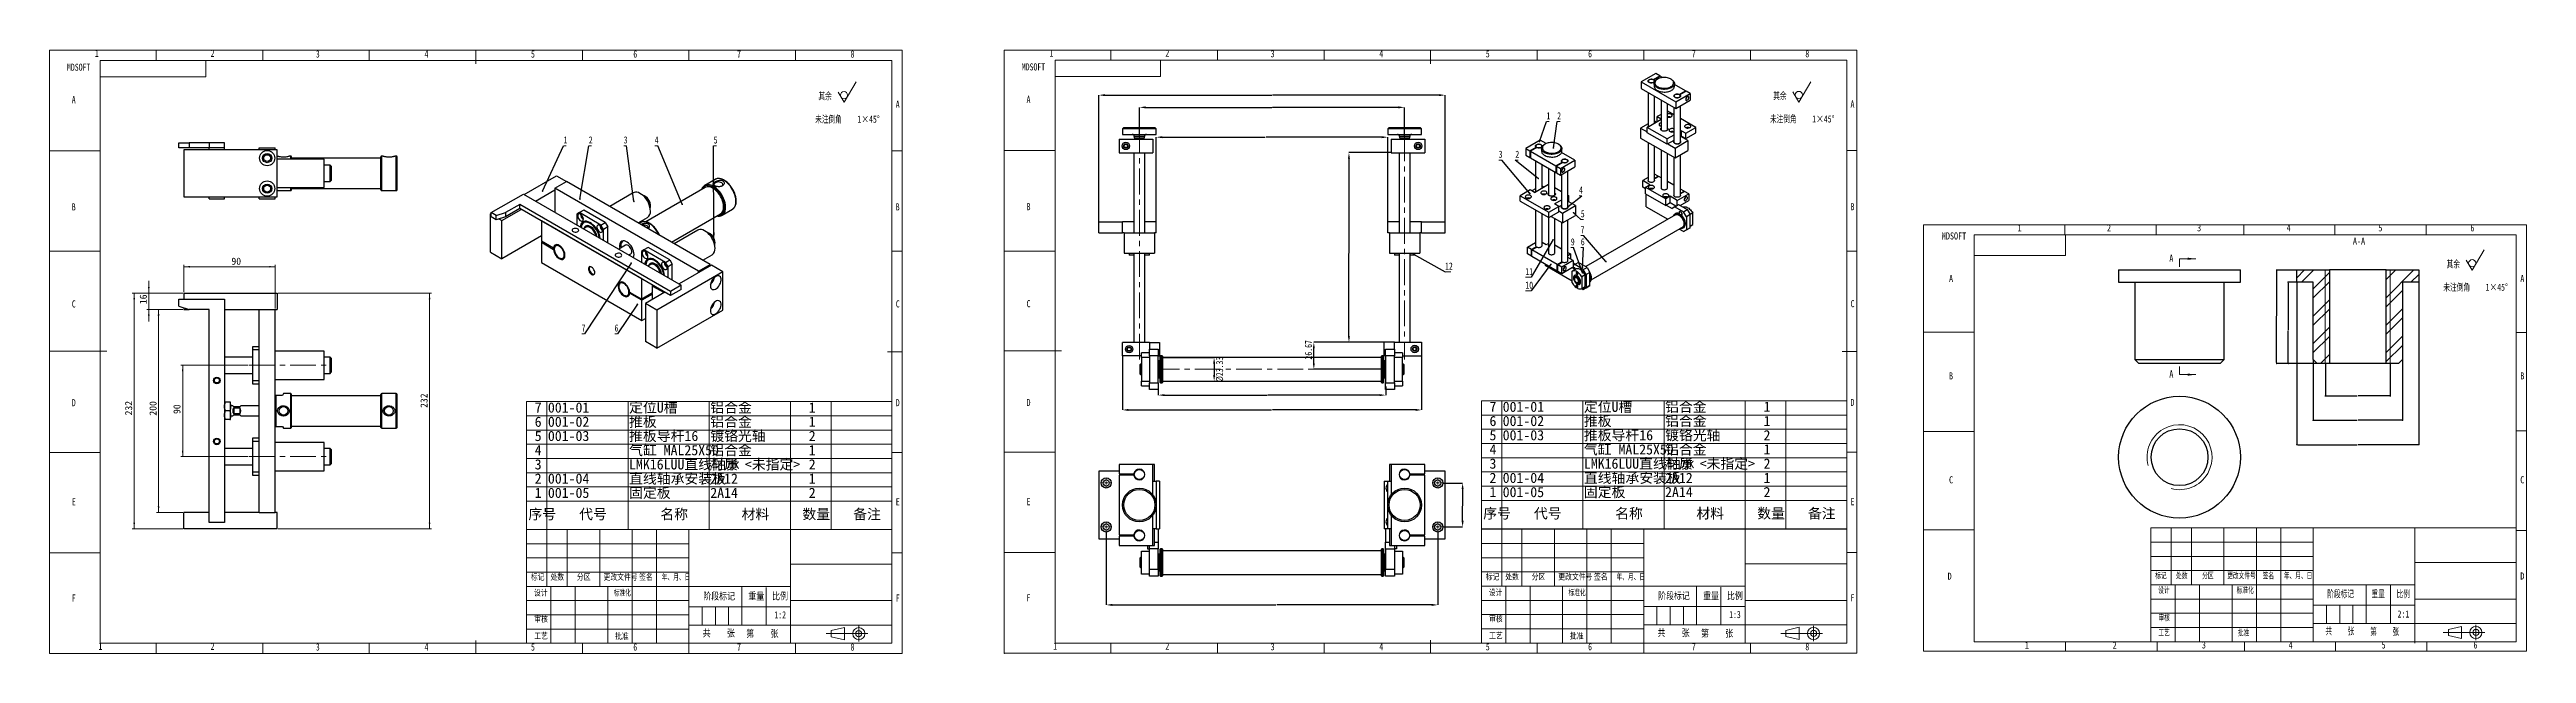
# Model space of a CAD drawing. Header units: millimetres. Extents: x -4 to 1692, y -357 to 300.
# Drawn here: x 0 to 1220, y 0 to 297 of the extents above; entities that cross this region are included whole.
import ezdxf

# ---------------------------------------------------------------- set-up
doc = ezdxf.new("R2010")
doc.units = ezdxf.units.MM
doc.header["$PDSIZE"] = -1
doc.linetypes.add('CENTERX2', pattern=[20.32, 12.7, -2.54, 2.54, -2.54])
doc.layers.add('图形符号', color=7, linetype='Continuous', lineweight=15)
doc.styles.add('SLDTEXTSTYLE0', font='', dxfattribs={"width": 0.67, "bigfont": 'bigfont'})
doc.styles.add('SLDTEXTSTYLE1', font='', dxfattribs={"width": 0.67})
doc.styles.add('SLDTEXTSTYLE2', font='', dxfattribs={"width": 0.8, "bigfont": 'bigfont'})
doc.styles.add('SLDTEXTSTYLE3', font='', dxfattribs={"width": 0.67})
doc.styles.add('SLDTEXTSTYLE4', font='', dxfattribs={"bigfont": 'bigfont'})
doc.styles.add('SLDTEXTSTYLE5', font='')
doc.styles.get("Standard").update_dxf_attribs({"font": ''})
doc.styles.get('SLDTEXTSTYLE0').set_extended_font_data('仿宋_GB2312')
doc.styles.get('SLDTEXTSTYLE1').set_extended_font_data('仿宋_GB2312')
doc.styles.get('SLDTEXTSTYLE2').set_extended_font_data('仿宋_GB2312')
doc.styles.get('SLDTEXTSTYLE3').set_extended_font_data('仿宋_GB2312')
doc.styles.get('SLDTEXTSTYLE4').set_extended_font_data('仿宋_GB2312')
doc.styles.get('SLDTEXTSTYLE5').set_extended_font_data('仿宋_GB2312')
doc.styles.get('Standard').set_extended_font_data('仿宋_GB2312')
doc.dimstyles.new('SLDDIMSTYLE0', dxfattribs={"dimtxt": 0.18, "dimasz": 0.8, "dimexe": 0, "dimexo": 0.0625, "dimgap": 0, "dimtad": 0, "dimtih": 1, "dimtoh": 1, "dimdec": 0, "dimrnd": 1e-09, "dimzin": 0, "dimdsep": 46, "dimtxsty": 'Standard', "dimblk1": 'DOT', "dimblk2": 'DOT', "dimsah": 1, "dimcen": 0.09, "dimadec": 0, "dimazin": 0, "dimtfac": 0.8, "dimtdec": 0, "dimtofl": 0, "dimtmove": 0, "dimatfit": 3, "dimldrblk": 'DOT', "dimfxl": 1, "dimfrac": 2, "dimtolj": 1, "dimtzin": 0, "dimarcsym": 0})
doc.dimstyles.new('SLDDIMSTYLE1', dxfattribs={"dimtxt": 0.18, "dimasz": 3, "dimexe": 0, "dimexo": 0.0625, "dimgap": 0, "dimtad": 0, "dimtih": 1, "dimtoh": 1, "dimdec": 0, "dimrnd": 1e-09, "dimzin": 0, "dimdsep": 46, "dimtxsty": 'Standard', "dimsah": 1, "dimcen": 0.09, "dimadec": 0, "dimazin": 0, "dimtfac": 3, "dimtdec": 0, "dimtofl": 0, "dimtmove": 0, "dimatfit": 3, "dimfxl": 1, "dimfrac": 2, "dimtolj": 1, "dimtzin": 0, "dimarcsym": 0})
doc.dimstyles.new('SLDDIMSTYLE2', dxfattribs={"dimtxt": 3.5, "dimasz": 3, "dimexe": 0, "dimexo": 0.0625, "dimgap": 0.875, "dimtad": 2, "dimlfac": 2, "dimrnd": 1e-09, "dimzin": 12, "dimdsep": 46, "dimtxsty": 'SLDTEXTSTYLE1', "dimsah": 1, "dimcen": 0.09, "dimadec": 0, "dimazin": 3, "dimtfac": 1, "dimtdec": 3, "dimtofl": 0, "dimtmove": 0, "dimatfit": 3, "dimfxl": 1, "dimfrac": 2, "dimtolj": 1, "dimtzin": 12, "dimarcsym": 0})
doc.dimstyles.new('SLDDIMSTYLE3', dxfattribs={"dimtxt": 3.5, "dimasz": 3, "dimexe": 0, "dimexo": 0.0625, "dimgap": 0.875, "dimtad": 2, "dimlfac": 2, "dimrnd": 1e-09, "dimzin": 12, "dimdsep": 46, "dimtxsty": 'SLDTEXTSTYLE1', "dimsah": 1, "dimcen": 0.09, "dimadec": 0, "dimazin": 3, "dimtfac": 1, "dimtdec": 3, "dimtmove": 0, "dimatfit": 0, "dimfxl": 1, "dimfrac": 2, "dimtolj": 1, "dimtzin": 12, "dimarcsym": 0})
pattern_1 = [(45, (923.15, 1.1), (-6.7352, 6.7352), []), (45, (927.64, 1.1), (-6.7352, 6.7352), [])]

msp = doc.modelspace()

# ---------------------------------------------------------------- texts
at = {"color": 7, "linetype": 'Continuous', "lineweight": 0}
for s, insert, char_height, attachment_point, style in [('1', (22.3297897, 297.2624412), 3.5, 1, 'SLDTEXTSTYLE1'), ('2', (79.3499704, 297.2624412), 3.5, 1, 'SLDTEXTSTYLE1'), ('3', (131.1959467, 296.9054412), 3.5, 1, 'SLDTEXTSTYLE1'), ('4', (184.7269349, 296.909666), 3.5, 1, 'SLDTEXTSTYLE1'), ('5', (237.1893758, 296.9054412), 3.5, 1, 'SLDTEXTSTYLE1'), ('6', (287.5776553, 296.909666), 3.5, 1, 'SLDTEXTSTYLE1'), ('7', (338.6785312, 296.909666), 3.5, 1, 'SLDTEXTSTYLE1'), ('8', (394.5883663, 296.9012163), 3.5, 1, 'SLDTEXTSTYLE1'), ('1', (492.6664006, 297.3919529), 3.5, 1, 'SLDTEXTSTYLE1'), ('2', (549.6865813, 297.3919529), 3.5, 1, 'SLDTEXTSTYLE1'), ('3', (601.5325576, 297.0349529), 3.5, 1, 'SLDTEXTSTYLE1'), ('4', (655.0635458, 297.0391778), 3.5, 1, 'SLDTEXTSTYLE1'), ('5', (707.5259866, 297.0349529), 3.5, 1, 'SLDTEXTSTYLE1'), ('6', (757.9142661, 297.0391778), 3.5, 1, 'SLDTEXTSTYLE1'), ('7', (809.0151421, 297.0391778), 3.5, 1, 'SLDTEXTSTYLE1'), ('8', (864.9249772, 297.0307281), 3.5, 1, 'SLDTEXTSTYLE1'), ('MDSOFT', (8.6106608, 290.4198312), 3.5, 1, 'SLDTEXTSTYLE1'), ('MDSOFT', (478.9472717, 290.5493429), 3.5, 1, 'SLDTEXTSTYLE1'), ('A', (10.9625425, 274.4453779), 3.5, 1, 'SLDTEXTSTYLE1'), ('其余', (378.7589119, 276.2322586), 3.5, 1, 'SLDTEXTSTYLE0'), ('A', (416.8550947, 272.1731572), 3.5, 1, 'SLDTEXTSTYLE1'), ('A', (481.2991534, 274.5748896), 3.5, 1, 'SLDTEXTSTYLE1'), ('其余', (849.0955228, 276.3617703), 3.5, 1, 'SLDTEXTSTYLE0'), ('A', (887.1917056, 272.3026689), 3.5, 1, 'SLDTEXTSTYLE1'), ('未注倒角    1×45°', (377.1788549, 264.8268667), 3.5, 1, 'SLDTEXTSTYLE0'), ('未注倒角    1×45°', (847.5154658, 264.9563785), 3.5, 1, 'SLDTEXTSTYLE0'), ('B', (10.979442, 221.6228021), 3.5, 1, 'SLDTEXTSTYLE1'), ('B', (416.8719941, 221.6228021), 3.5, 1, 'SLDTEXTSTYLE1'), ('B', (481.3160528, 221.7523139), 3.5, 1, 'SLDTEXTSTYLE1'), ('B', (887.208605, 221.7523139), 3.5, 1, 'SLDTEXTSTYLE1'), ('1', (969.4549024, 211.3332471), 3.5, 1, 'SLDTEXTSTYLE2'), ('2', (1013.5005086, 211.3332471), 3.5, 1, 'SLDTEXTSTYLE2'), ('3', (1057.9338735, 211.3332471), 3.5, 1, 'SLDTEXTSTYLE2'), ('4', (1102.047727, 211.3332471), 3.5, 1, 'SLDTEXTSTYLE2'), ('5', (1147.2143484, 211.3137291), 3.5, 1, 'SLDTEXTSTYLE2'), ('6', (1192.5514733, 211.3137291), 3.5, 1, 'SLDTEXTSTYLE2'), ('MDSOFT', (932.1661054, 207.3236932), 3.5, 1, 'SLDTEXTSTYLE2'), ('A-A', (1137.6692783, 204.8016179), 3.5, 2, 'SLDTEXTSTYLE2'), ('A', (935.7099723, 186.3367754), 3.5, 1, 'SLDTEXTSTYLE2'), ('其余', (1180.8065783, 193.5010933), 3.5, 1, 'SLDTEXTSTYLE0'), ('A', (1217.1199762, 186.3367754), 3.5, 1, 'SLDTEXTSTYLE2'), ('C', (10.9878917, 173.8481749), 3.5, 1, 'SLDTEXTSTYLE1'), ('C', (416.8804438, 173.8481749), 3.5, 1, 'SLDTEXTSTYLE1'), ('C', (481.3245025, 173.9776866), 3.5, 1, 'SLDTEXTSTYLE1'), ('C', (887.2170547, 173.9776866), 3.5, 1, 'SLDTEXTSTYLE1'), ('未注倒角    1×45°', (1179.2265213, 182.0957015), 3.5, 1, 'SLDTEXTSTYLE0'), ('B', (935.7099723, 138.4291353), 3.5, 1, 'SLDTEXTSTYLE2'), ('B', (1217.108865, 138.4291353), 3.5, 1, 'SLDTEXTSTYLE2'), ('D', (10.9878917, 125.2306897), 3.5, 1, 'SLDTEXTSTYLE1'), ('D', (416.8804438, 125.2306897), 3.5, 1, 'SLDTEXTSTYLE1'), ('D', (481.3245025, 125.3602014), 3.5, 1, 'SLDTEXTSTYLE1'), ('D', (887.2170547, 125.3602014), 3.5, 1, 'SLDTEXTSTYLE1'), ('C', (935.7099723, 87.2480803), 3.5, 1, 'SLDTEXTSTYLE2'), ('C', (1217.1171983, 87.2480803), 3.5, 1, 'SLDTEXTSTYLE2'), ('E', (10.9836668, 76.3808376), 3.5, 1, 'SLDTEXTSTYLE1'), ('E', (416.8762189, 76.3808376), 3.5, 1, 'SLDTEXTSTYLE1'), ('E', (481.3202777, 76.5103494), 3.5, 1, 'SLDTEXTSTYLE1'), ('E', (887.2128298, 76.5103494), 3.5, 1, 'SLDTEXTSTYLE1'), ('标记', (237.1243915, 39.1700041), 3, 1, 'SLDTEXTSTYLE2'), ('处数', (246.7785946, 39.1700041), 3, 1, 'SLDTEXTSTYLE2'), ('分区', (259.7752677, 39.1700041), 3, 1, 'SLDTEXTSTYLE2'), (' 更改文件号', (270.9320167, 39.1700041), 3, 1, 'SLDTEXTSTYLE2'), ('签名', (290.4582703, 39.1700041), 3, 1, 'SLDTEXTSTYLE2'), ('年、月、日', (301.5983688, 39.1700041), 3, 1, 'SLDTEXTSTYLE0'), ('标记', (707.4610024, 39.2995158), 3, 1, 'SLDTEXTSTYLE2'), ('处数', (717.1152054, 39.2995158), 3, 1, 'SLDTEXTSTYLE2'), ('分区', (730.1118786, 39.2995158), 3, 1, 'SLDTEXTSTYLE2'), (' 更改文件号', (741.2686276, 39.2995158), 3, 1, 'SLDTEXTSTYLE2'), ('签名', (760.7948812, 39.2995158), 3, 1, 'SLDTEXTSTYLE2'), ('年、月、日', (771.9349797, 39.2995158), 3, 1, 'SLDTEXTSTYLE0'), ('D', (935.0085578, 39.7663962), 3.5, 1, 'SLDTEXTSTYLE2'), ('标记', (1037.2641184, 39.9013324), 3, 1, 'SLDTEXTSTYLE1'), ('处数', (1047.5409683, 39.9013324), 3, 1, 'SLDTEXTSTYLE1'), ('分区', (1060.4220429, 39.9013324), 3, 1, 'SLDTEXTSTYLE1'), (' 更改文件号', (1071.09369, 39.9013324), 3, 1, 'SLDTEXTSTYLE1'), ('签名', (1090.1968476, 39.9013324), 3, 1, 'SLDTEXTSTYLE1'), ('年、月、日', (1100.6412426, 39.9013324), 3, 1, 'SLDTEXTSTYLE1'), ('D', (1217.1144206, 39.8767768), 3.5, 1, 'SLDTEXTSTYLE2'), ('F', (10.9709923, 29.0413135), 3.5, 1, 'SLDTEXTSTYLE1'), ('设计', (238.6257643, 31.4214195), 3, 1, 'SLDTEXTSTYLE2'), ('标准化', (277.9181101, 31.4214195), 3, 1, 'SLDTEXTSTYLE0'), ('阶段标记', (322.0034108, 29.9959519), 3.5, 1, 'SLDTEXTSTYLE2'), ('重量', (344.2325266, 29.9959519), 3.5, 1, 'SLDTEXTSTYLE2'), ('比例', (355.9387623, 29.9959519), 3.5, 1, 'SLDTEXTSTYLE2'), ('F', (416.8635444, 29.0413135), 3.5, 1, 'SLDTEXTSTYLE1'), ('F', (481.3076031, 29.1708252), 3.5, 1, 'SLDTEXTSTYLE1'), ('设计', (708.9623752, 31.5509312), 3, 1, 'SLDTEXTSTYLE2'), ('标准化', (748.2547209, 31.5509312), 3, 1, 'SLDTEXTSTYLE0'), ('阶段标记', (792.3400217, 30.1254637), 3.5, 1, 'SLDTEXTSTYLE2'), ('重量', (814.5691375, 30.1254637), 3.5, 1, 'SLDTEXTSTYLE2'), ('比例', (826.2753732, 30.1254637), 3.5, 1, 'SLDTEXTSTYLE2'), ('F', (887.2001553, 29.1708252), 3.5, 1, 'SLDTEXTSTYLE1'), ('设计', (1038.7617239, 32.7322098), 3, 1, 'SLDTEXTSTYLE1'), ('标准化', (1077.3817089, 32.7322098), 3, 1, 'SLDTEXTSTYLE0'), ('阶段标记', (1122.0488382, 31.0806665), 3.5, 1, 'SLDTEXTSTYLE1'), ('重量', (1143.8212679, 31.0806665), 3.5, 1, 'SLDTEXTSTYLE1'), ('比例', (1156.1951528, 31.0806665), 3.5, 1, 'SLDTEXTSTYLE1'), ('审核', (238.7757641, 18.5035492), 3, 1, 'SLDTEXTSTYLE2'), ('共    张', (321.7631692, 11.7767631), 3.5, 1, 'SLDTEXTSTYLE2'), ('1:2', (359.9273759, 20.7618006), 3.5, 2, 'SLDTEXTSTYLE3'), ('审核', (709.1123749, 18.6330609), 3, 1, 'SLDTEXTSTYLE2'), ('共    张', (792.09978, 11.9062748), 3.5, 1, 'SLDTEXTSTYLE2'), ('第    张', (813.5455732, 11.6761), 3.5, 1, 'SLDTEXTSTYLE2'), ('1:3', (830.2678757, 20.8913123), 3.5, 2, 'SLDTEXTSTYLE3'), ('工艺', (1038.8492238, 11.7831761), 3, 1, 'SLDTEXTSTYLE1'), ('审核', (1038.8367238, 19.1472141), 3, 1, 'SLDTEXTSTYLE1'), ('批准', (1077.9953201, 11.7831761), 3, 1, 'SLDTEXTSTYLE1'), ('共    张', (1121.140561, 12.8026026), 3.5, 1, 'SLDTEXTSTYLE1'), ('第    张', (1143.2001778, 12.5401975), 3.5, 1, 'SLDTEXTSTYLE1'), ('2:1', (1159.5456739, 21.1936227), 3.5, 2, 'SLDTEXTSTYLE3'), ('1', (24.0882012, 5.2624412), 3.5, 1, 'SLDTEXTSTYLE1'), ('2', (79.3499704, 5.2624412), 3.5, 1, 'SLDTEXTSTYLE1'), ('3', (131.1959467, 4.9054412), 3.5, 1, 'SLDTEXTSTYLE1'), ('4', (184.7269349, 4.9054412), 3.5, 1, 'SLDTEXTSTYLE1'), ('5', (237.1893758, 4.9054412), 3.5, 1, 'SLDTEXTSTYLE1'), ('工艺', (238.788264, 10.1745906), 3, 1, 'SLDTEXTSTYLE2'), ('批准', (278.5939434, 10.0259809), 3, 1, 'SLDTEXTSTYLE2'), ('6', (287.5776553, 4.909666), 3.5, 1, 'SLDTEXTSTYLE1'), ('7', (338.6785312, 4.909666), 3.5, 1, 'SLDTEXTSTYLE1'), ('第    张', (343.2089623, 11.5465883), 3.5, 1, 'SLDTEXTSTYLE2'), ('8', (394.5883663, 4.909666), 3.5, 1, 'SLDTEXTSTYLE1'), ('1', (494.4248121, 5.3919529), 3.5, 1, 'SLDTEXTSTYLE1'), ('2', (549.6865813, 5.3919529), 3.5, 1, 'SLDTEXTSTYLE1'), ('3', (601.5325576, 5.0349529), 3.5, 1, 'SLDTEXTSTYLE1'), ('4', (655.0635458, 5.0349529), 3.5, 1, 'SLDTEXTSTYLE1'), ('5', (707.5259866, 5.0349529), 3.5, 1, 'SLDTEXTSTYLE1'), ('工艺', (709.1248749, 10.3041023), 3, 1, 'SLDTEXTSTYLE2'), ('批准', (748.9305543, 10.1554926), 3, 1, 'SLDTEXTSTYLE2'), ('6', (757.9142661, 5.0391778), 3.5, 1, 'SLDTEXTSTYLE1'), ('7', (809.0151421, 5.0391778), 3.5, 1, 'SLDTEXTSTYLE1'), ('8', (864.9249772, 5.0391778), 3.5, 1, 'SLDTEXTSTYLE1'), ('1', (973.0639061, 5.7892459), 3.5, 1, 'SLDTEXTSTYLE2'), ('2', (1016.2799896, 5.7892459), 3.5, 1, 'SLDTEXTSTYLE2'), ('3', (1060.2617704, 5.9274191), 3.5, 1, 'SLDTEXTSTYLE2'), ('4', (1103.040669, 5.9274191), 3.5, 1, 'SLDTEXTSTYLE2'), ('5', (1148.7579357, 5.9274191), 3.5, 1, 'SLDTEXTSTYLE2'), ('6', (1194.0835016, 5.9274191), 3.5, 1, 'SLDTEXTSTYLE2')]:
    msp.add_mtext(s, dxfattribs=dict(at, insert=insert, char_height=char_height, attachment_point=attachment_point, style=style))
at = {"color": 7, "linetype": 'Continuous', "char_height": 3.5, "attachment_point": 1, "style": 'SLDTEXTSTYLE2'}
for insert in [(1044.2196036, 196.3712736), (1044.2196036, 139.3312736)]:
    msp.add_mtext('A', dxfattribs=dict(at, insert=insert))

# ---------------------------------------------------------------- blocks, each defined once
blk = doc.blocks.new('SW_SFSYMBOL_0')
at = {"color": 0, "linetype": 'Continuous', "lineweight": 0}
for q in [(-2.94945, 1.49975), (5.8989, 6.4995)]:
    blk.add_line((0, -3.5), q, dxfattribs=at)
blk.add_circle((0, 0), 1.75, dxfattribs=at)
blk = doc.blocks.new('SW_TABLEANNOTATION_0')
at = {"color": 0, "linetype": 'Continuous', "lineweight": 0}
for p, q in [((0, 0), (0, -63)), ((180, 0), (0, 0)), ((180, -63), (180, 0)), ((0, -7), (180, -7)), ((10, 0), (10, -49)), ((50, 0), (50, -49)), ((90, 0), (90, -49)), ((130, 0), (130, -49)), ((150, 0), (150, -49)), ((0, -14), (180, -14)), ((0, -21), (180, -21)), ((0, -28), (180, -28)), ((0, -35), (180, -35)), ((0, -42), (180, -42)), ((0, -49), (180, -49)), ((10, -49), (10, -63)), ((50, -49), (50, -63)), ((90, -49), (90, -63)), ((130, -49), (130, -63)), ((150, -49), (150, -63)), ((0, -63), (180, -63))]:
    blk.add_line(p, q, dxfattribs=at)
at = {"color": 0, "linetype": 'Continuous', "lineweight": 0, "char_height": 5, "attachment_point": 1}
for s, insert, style in [('定位U槽', (50.5, -0.4), 'SLDTEXTSTYLE4'), ('铝合金', (90.5, -0.4), 'SLDTEXTSTYLE4'), ('7', (4, -0.4), 'SLDTEXTSTYLE5'), ('6', (4, -7.4), 'SLDTEXTSTYLE5'), ('001-01 ', (10.5, -0.4), 'SLDTEXTSTYLE5'), ('001-02 ', (10.5, -7.4), 'SLDTEXTSTYLE5'), ('推板', (50.5, -7.4), 'SLDTEXTSTYLE4'), ('铝合金', (90.5, -7.4), 'SLDTEXTSTYLE4'), ('1', (139, -0.4), 'SLDTEXTSTYLE5'), ('1', (139, -7.4), 'SLDTEXTSTYLE5'), ('5', (4, -14.4), 'SLDTEXTSTYLE5'), ('4', (4, -21.4), 'SLDTEXTSTYLE5'), ('001-03 ', (10.5, -14.4), 'SLDTEXTSTYLE5'), ('推板导杆16', (50.5, -14.4), 'SLDTEXTSTYLE4'), ('气缸 MAL25X50', (50.5, -21.4), 'SLDTEXTSTYLE4'), ('镀铬光轴', (90.5, -14.4), 'SLDTEXTSTYLE4'), ('铝合金', (90.5, -21.4), 'SLDTEXTSTYLE4'), ('2', (139, -14.4), 'SLDTEXTSTYLE5'), ('1', (139, -21.4), 'SLDTEXTSTYLE5'), ('3', (4, -28.4), 'SLDTEXTSTYLE5'), ('2', (4, -35.4), 'SLDTEXTSTYLE5'), ('001-04 ', (10.5, -35.4), 'SLDTEXTSTYLE5'), ('直线轴承安装板', (50.5, -35.4), 'SLDTEXTSTYLE4'), ('LMK16LUU直线轴承', (50.5, -28.4), 'SLDTEXTSTYLE4'), ('材质 <未指定>', (90.5, -28.4), 'SLDTEXTSTYLE4'), ('2A12', (90.5, -35.4), 'SLDTEXTSTYLE5'), ('2', (139, -28.4), 'SLDTEXTSTYLE5'), ('1', (139, -35.4), 'SLDTEXTSTYLE5'), ('1', (4, -42.4), 'SLDTEXTSTYLE5'), ('001-05 ', (10.5, -42.4), 'SLDTEXTSTYLE5'), ('固定板', (50.5, -42.4), 'SLDTEXTSTYLE4'), ('2A14', (90.5, -42.4), 'SLDTEXTSTYLE5'), ('2', (139, -42.4), 'SLDTEXTSTYLE5'), ('序号', (0.9, -52.9), 'SLDTEXTSTYLE4'), ('代号', (25.9, -52.9), 'SLDTEXTSTYLE4'), ('名称', (65.9, -52.9), 'SLDTEXTSTYLE4'), ('材料', (105.9, -52.9), 'SLDTEXTSTYLE4'), ('数量', (135.9, -52.9), 'SLDTEXTSTYLE4'), ('备注', (160.9, -52.9), 'SLDTEXTSTYLE4')]:
    blk.add_mtext(s, dxfattribs=dict(at, insert=insert, style=style))
blk = doc.blocks.new('SW_NOTE_0')
at = {"color": 0, "linetype": 'Continuous', "lineweight": 0}
for p, q in [((0, 0), (1.3, 0)), ((1.3, 0), (0, 0)), ((0, 0), (1.3, 0)), ((1.3, 0), (0, 0)), ((0, 0), (1.3, 0)), ((1.3, 0), (0, 0))]:
    blk.add_line(p, q, dxfattribs=at)
at = {"color": 0, "linetype": 'Continuous', "lineweight": 0, "insert": (0.9, 4.6), "char_height": 3.5, "attachment_point": 2, "style": 'SLDTEXTSTYLE1'}
blk.add_mtext('1', dxfattribs=at)
blk = doc.blocks.new('_DOT')
at = {"color": 0, "linetype": 'ByBlock', "lineweight": -2}
blk.add_line((-0.5, 0), (-1, 0), dxfattribs=at)
at = {"color": 0, "linetype": 'ByBlock', "const_width": 0.5}
blk.add_lwpolyline([(-0.25, 0, 1), (0.25, 0, 1)], format="xyb", close=True, dxfattribs=at)
blk = doc.blocks.new('SW_NOTE_1')
at = {"color": 0, "linetype": 'Continuous', "lineweight": 0}
for p, q in [((0, 0), (1.4, 0)), ((1.4, 0), (0, 0)), ((0, 0), (1.4, 0)), ((1.4, 0), (0, 0)), ((0, 0), (1.4, 0)), ((1.4, 0), (0, 0))]:
    blk.add_line(p, q, dxfattribs=at)
at = {"color": 0, "linetype": 'Continuous', "lineweight": 0, "insert": (1, 4.6), "char_height": 3.5, "attachment_point": 2, "style": 'SLDTEXTSTYLE1'}
blk.add_mtext('2', dxfattribs=at)
blk = doc.blocks.new('SW_NOTE_2')
at = {"color": 0, "linetype": 'Continuous', "lineweight": 0}
for p, q in [((-1.4, 0), (0, 0)), ((0, 0), (-1.4, 0)), ((-1.4, 0), (0, 0)), ((0, 0), (-1.4, 0)), ((-1.4, 0), (0, 0)), ((0, 0), (-1.4, 0))]:
    blk.add_line(p, q, dxfattribs=at)
at = {"color": 0, "linetype": 'Continuous', "lineweight": 0, "insert": (-0.5, 4.6), "char_height": 3.5, "attachment_point": 2, "style": 'SLDTEXTSTYLE1'}
blk.add_mtext('3', dxfattribs=at)
blk = doc.blocks.new('SW_NOTE_3')
at = {"color": 0, "linetype": 'Continuous', "lineweight": 0}
for p, q in [((-1.4, 0), (0, 0)), ((0, 0), (-1.4, 0)), ((-1.4, 0), (0, 0)), ((0, 0), (-1.4, 0)), ((-1.4, 0), (0, 0)), ((0, 0), (-1.4, 0))]:
    blk.add_line(p, q, dxfattribs=at)
at = {"color": 0, "linetype": 'Continuous', "lineweight": 0, "insert": (-0.5, 4.6), "char_height": 3.5, "attachment_point": 2, "style": 'SLDTEXTSTYLE1'}
blk.add_mtext('4', dxfattribs=at)
blk = doc.blocks.new('SW_NOTE_4')
at = {"color": 0, "linetype": 'Continuous', "lineweight": 0}
for p, q in [((0, 0), (1.4, 0)), ((1.4, 0), (0, 0)), ((0, 0), (1.4, 0)), ((1.4, 0), (0, 0)), ((0, 0), (1.4, 0)), ((1.4, 0), (0, 0))]:
    blk.add_line(p, q, dxfattribs=at)
at = {"color": 0, "linetype": 'Continuous', "lineweight": 0, "insert": (1, 4.6), "char_height": 3.5, "attachment_point": 2, "style": 'SLDTEXTSTYLE1'}
blk.add_mtext('5', dxfattribs=at)
blk = doc.blocks.new('SW_NOTE_5')
at = {"color": 0, "linetype": 'Continuous', "lineweight": 0}
for p, q in [((-1.4, 0), (0, 0)), ((0, 0), (-1.4, 0)), ((-1.4, 0), (0, 0)), ((0, 0), (-1.4, 0)), ((-1.4, 0), (0, 0)), ((0, 0), (-1.4, 0))]:
    blk.add_line(p, q, dxfattribs=at)
at = {"color": 0, "linetype": 'Continuous', "lineweight": 0, "insert": (-0.5, 4.6), "char_height": 3.5, "attachment_point": 2, "style": 'SLDTEXTSTYLE1'}
blk.add_mtext('7', dxfattribs=at)
blk = doc.blocks.new('SW_NOTE_6')
at = {"color": 0, "linetype": 'Continuous', "lineweight": 0}
for p, q in [((-1.3, 0), (0, 0)), ((0, 0), (-1.3, 0)), ((-1.3, 0), (0, 0)), ((0, 0), (-1.3, 0)), ((-1.3, 0), (0, 0)), ((0, 0), (-1.3, 0))]:
    blk.add_line(p, q, dxfattribs=at)
at = {"color": 0, "linetype": 'Continuous', "lineweight": 0, "insert": (-0.4, 4.6), "char_height": 3.5, "attachment_point": 2, "style": 'SLDTEXTSTYLE1'}
blk.add_mtext('6', dxfattribs=at)
blk = doc.blocks.new('_D')
at = {"color": 7, "linetype": 'Continuous', "lineweight": 0, "transparency": 16777216}
for p, q in [((112.7, 177.4), (188.2, 177.4)), ((187.2, 177.4), (187.2, 61.4)), ((112.7, 61.4), (188.2, 61.4))]:
    blk.add_line(p, q, dxfattribs=at)
for points in [[(187.2, 177.4), (186.8, 174.4), (187.6, 174.4)], [(187.2, 61.4), (187.6, 64.4), (186.8, 64.4)]]:
    blk.add_solid(points, dxfattribs=at)
at = {"color": 7, "linetype": 'Continuous', "lineweight": 0, "transparency": 16777216, "insert": (182.7, 120.9), "char_height": 3.5, "attachment_point": 1, "rotation": 90, "style": 'SLDTEXTSTYLE5'}
blk.add_mtext('232', dxfattribs=at)
blk = doc.blocks.new('_D_1')
at = {"color": 7, "linetype": 'Continuous', "lineweight": 0, "transparency": 16777216}
for p, q in [((66.2, 177.9), (66.2, 191.4)), ((111.2, 190.4), (66.2, 190.4)), ((111.2, 169.9), (111.2, 191.4))]:
    blk.add_line(p, q, dxfattribs=at)
for points in [[(66.2, 190.4), (69.2, 190), (69.2, 190.8)], [(111.2, 190.4), (108.2, 190.8), (108.2, 190)]]:
    blk.add_solid(points, dxfattribs=at)
at = {"color": 7, "linetype": 'Continuous', "lineweight": 0, "transparency": 16777216, "insert": (89.6, 194.9), "char_height": 3.5, "attachment_point": 1, "style": 'SLDTEXTSTYLE5'}
blk.add_mtext('90', dxfattribs=at)
blk = doc.blocks.new('_D_2')
at = {"color": 7, "linetype": 'Continuous', "lineweight": 0, "transparency": 16777216}
for p, q in [((65.7, 169.4), (52.7, 169.4)), ((53.7, 169.4), (53.7, 69.4)), ((65.7, 69.4), (52.7, 69.4))]:
    blk.add_line(p, q, dxfattribs=at)
for points in [[(53.7, 169.4), (53.3, 166.4), (54.1, 166.4)], [(53.7, 69.4), (54.1, 72.4), (53.3, 72.4)]]:
    blk.add_solid(points, dxfattribs=at)
at = {"color": 7, "linetype": 'Continuous', "lineweight": 0, "transparency": 16777216, "insert": (49.2, 117.1), "char_height": 3.5, "attachment_point": 1, "rotation": 90, "style": 'SLDTEXTSTYLE5'}
blk.add_mtext('200', dxfattribs=at)
blk = doc.blocks.new('_D_3')
at = {"color": 7, "linetype": 'Continuous', "lineweight": 0, "transparency": 16777216}
for p, q in [((48.9, 177.4), (48.9, 183.4)), ((65.7, 177.4), (47.9, 177.4)), ((48.9, 177.4), (48.9, 169.4)), ((65.7, 169.4), (47.9, 169.4)), ((48.9, 169.4), (48.9, 163.4))]:
    blk.add_line(p, q, dxfattribs=at)
for points in [[(48.9, 177.4), (49.3, 180.4), (48.5, 180.4)], [(48.9, 169.4), (48.5, 166.4), (49.3, 166.4)]]:
    blk.add_solid(points, dxfattribs=at)
at = {"color": 7, "linetype": 'Continuous', "lineweight": 0, "transparency": 16777216, "insert": (44.4, 172), "char_height": 3.5, "attachment_point": 1, "rotation": 90, "style": 'SLDTEXTSTYLE5'}
blk.add_mtext('16', dxfattribs=at)
blk = doc.blocks.new('_D_4')
at = {"color": 7, "linetype": 'Continuous', "lineweight": 0, "transparency": 16777216}
for p, q in [((97.7, 141.9), (64.6, 141.9)), ((65.6, 141.9), (65.6, 96.9)), ((97.7, 96.9), (64.6, 96.9))]:
    blk.add_line(p, q, dxfattribs=at)
for points in [[(65.6, 141.9), (65.2, 138.9), (66, 138.9)], [(65.6, 96.9), (66, 99.9), (65.2, 99.9)]]:
    blk.add_solid(points, dxfattribs=at)
at = {"color": 7, "linetype": 'Continuous', "lineweight": 0, "transparency": 16777216, "insert": (61, 117.9), "char_height": 3.5, "attachment_point": 1, "rotation": 90, "style": 'SLDTEXTSTYLE5'}
blk.add_mtext('90', dxfattribs=at)
blk = doc.blocks.new('_D_5')
at = {"color": 7, "linetype": 'Continuous', "lineweight": 0, "transparency": 16777216}
for p, q in [((65.7, 177.4), (40.7, 177.4)), ((41.7, 177.4), (41.7, 61.4)), ((65.7, 61.4), (40.7, 61.4))]:
    blk.add_line(p, q, dxfattribs=at)
for points in [[(41.7, 177.4), (41.3, 174.4), (42.1, 174.4)], [(41.7, 61.4), (42.1, 64.4), (41.3, 64.4)]]:
    blk.add_solid(points, dxfattribs=at)
at = {"color": 7, "linetype": 'Continuous', "lineweight": 0, "transparency": 16777216, "insert": (37.2, 117.2), "char_height": 3.5, "attachment_point": 1, "rotation": 90, "style": 'SLDTEXTSTYLE5'}
blk.add_mtext('232', dxfattribs=at)
blk = doc.blocks.new('SW_NOTE_7')
at = {"color": 0, "linetype": 'Continuous', "lineweight": 0}
for p, q in [((-1.3, 0), (0, 0)), ((0, 0), (-1.3, 0)), ((-1.3, 0), (0, 0)), ((0, 0), (-1.3, 0)), ((-1.3, 0), (0, 0)), ((0, 0), (-1.3, 0))]:
    blk.add_line(p, q, dxfattribs=at)
at = {"color": 0, "linetype": 'Continuous', "lineweight": 0, "insert": (-0.4, 4.6), "char_height": 3.5, "attachment_point": 2, "style": 'SLDTEXTSTYLE1'}
blk.add_mtext('9', dxfattribs=at)
blk = doc.blocks.new('SW_NOTE_8')
at = {"color": 0, "linetype": 'Continuous', "lineweight": 0}
for p, q in [((-2.7, 0), (0, 0)), ((0, 0), (-2.7, 0)), ((-2.7, 0), (0, 0)), ((0, 0), (-2.7, 0)), ((-2.7, 0), (0, 0)), ((0, 0), (-2.7, 0))]:
    blk.add_line(p, q, dxfattribs=at)
at = {"color": 0, "linetype": 'Continuous', "lineweight": 0, "insert": (-0.9, 4.5), "char_height": 3.5, "attachment_point": 2, "style": 'SLDTEXTSTYLE1'}
blk.add_mtext('11', dxfattribs=at)
blk = doc.blocks.new('SW_NOTE_9')
at = {"color": 0, "linetype": 'Continuous', "lineweight": 0}
for p, q in [((-2.7, 0), (0, 0)), ((0, 0), (-2.7, 0)), ((-2.7, 0), (0, 0)), ((0, 0), (-2.7, 0)), ((-2.7, 0), (0, 0)), ((0, 0), (-2.7, 0))]:
    blk.add_line(p, q, dxfattribs=at)
at = {"color": 0, "linetype": 'Continuous', "lineweight": 0, "insert": (-0.9, 4.5), "char_height": 3.5, "attachment_point": 2, "style": 'SLDTEXTSTYLE1'}
blk.add_mtext('10', dxfattribs=at)
blk = doc.blocks.new('SW_NOTE_10')
at = {"color": 0, "linetype": 'Continuous', "lineweight": 0}
for p, q in [((0, 0), (1.4, 0)), ((1.4, 0), (0, 0)), ((0, 0), (1.4, 0)), ((1.4, 0), (0, 0)), ((0, 0), (1.4, 0)), ((1.4, 0), (0, 0))]:
    blk.add_line(p, q, dxfattribs=at)
at = {"color": 0, "linetype": 'Continuous', "lineweight": 0, "insert": (0.9, 4.6), "char_height": 3.5, "attachment_point": 2, "style": 'SLDTEXTSTYLE1'}
blk.add_mtext('2', dxfattribs=at)
blk = doc.blocks.new('*D32')
at = {"color": 0, "linetype": 'Continuous', "lineweight": -2, "transparency": 16777216}
for p, q in [((516.9, 207.2), (516.9, 274.9)), ((519.9, 274.9), (602.1, 274.9)), ((684.5, 274.9), (602.4, 274.9)), ((687.5, 207.2), (687.5, 274.9))]:
    blk.add_line(p, q, dxfattribs=at)
at = {"color": 0, "linetype": 'Continuous', "transparency": 16777216}
for points in [[(519.9, 275.4), (519.9, 274.4), (516.9, 274.9)], [(684.5, 275.4), (684.5, 274.4), (687.5, 274.9)]]:
    blk.add_solid(points, dxfattribs=at)
at = {"layer": 'Defpoints', "color": 0, "linetype": 'Continuous', "transparency": 16777216}
for p in [(687.5, 274.9), (516.9, 207.2), (687.5, 207.2)]:
    blk.add_point(p, dxfattribs=at)
at = {"color": 0, "linetype": 'Continuous', "lineweight": 0, "transparency": 16777216, "insert": (602.3, 275), "char_height": 0.18, "attachment_point": 2}
blk.add_mtext('\\A1;171', dxfattribs=at)
blk = doc.blocks.new('*D33')
at = {"color": 0, "linetype": 'Continuous', "lineweight": -2, "transparency": 16777216}
for p, q in [((528.5, 146.4), (528.5, 119.9)), ((675.9, 146.5), (675.9, 119.9)), ((531.5, 119.9), (602, 119.9)), ((672.9, 119.9), (602.5, 119.9))]:
    blk.add_line(p, q, dxfattribs=at)
at = {"color": 0, "linetype": 'Continuous', "transparency": 16777216}
for points in [[(531.5, 120.4), (531.5, 119.4), (528.5, 119.9)], [(672.9, 120.4), (672.9, 119.4), (675.9, 119.9)]]:
    blk.add_solid(points, dxfattribs=at)
at = {"layer": 'Defpoints', "color": 0, "linetype": 'Continuous', "transparency": 16777216}
for p in [(528.5, 146.5), (675.9, 146.6), (675.9, 119.9)]:
    blk.add_point(p, dxfattribs=at)
at = {"color": 0, "linetype": 'Continuous', "lineweight": 0, "transparency": 16777216, "insert": (602.3, 120), "char_height": 0.18, "attachment_point": 2}
blk.add_mtext('\\A1;147', dxfattribs=at)
blk = doc.blocks.new('*D34')
at = {"color": 0, "linetype": 'Continuous', "lineweight": -2, "transparency": 16777216}
for p, q in [((536.9, 255.1), (536.9, 268.9)), ((539.9, 268.9), (602.1, 268.9)), ((664.5, 268.9), (602.4, 268.9)), ((667.5, 255.1), (667.5, 268.9))]:
    blk.add_line(p, q, dxfattribs=at)
at = {"color": 0, "linetype": 'Continuous', "transparency": 16777216}
for points in [[(539.9, 269.4), (539.9, 268.4), (536.9, 268.9)], [(664.5, 269.4), (664.5, 268.4), (667.5, 268.9)]]:
    blk.add_solid(points, dxfattribs=at)
at = {"layer": 'Defpoints', "color": 0, "linetype": 'Continuous', "transparency": 16777216}
for p in [(667.5, 268.9), (536.9, 255.1), (667.5, 255.1)]:
    blk.add_point(p, dxfattribs=at)
at = {"color": 0, "linetype": 'Continuous', "lineweight": 0, "transparency": 16777216, "insert": (602.3, 269), "char_height": 0.18, "attachment_point": 2}
blk.add_mtext('\\A1;131', dxfattribs=at)
blk = doc.blocks.new('*D35')
at = {"color": 0, "linetype": 'Continuous', "lineweight": -2, "transparency": 16777216}
for p, q in [((660.8, 246.6), (640.1, 246.6)), ((640.1, 243.6), (640.1, 197.1)), ((640.1, 156.2), (640.1, 196.9)), ((657.5, 153.2), (640.1, 153.2))]:
    blk.add_line(p, q, dxfattribs=at)
at = {"color": 0, "linetype": 'Continuous', "transparency": 16777216}
for points in [[(639.6, 243.6), (640.6, 243.6), (640.1, 246.6)], [(639.6, 156.2), (640.6, 156.2), (640.1, 153.2)]]:
    blk.add_solid(points, dxfattribs=at)
at = {"layer": 'Defpoints', "color": 0, "linetype": 'Continuous', "transparency": 16777216}
for p in [(640.1, 246.6), (660.9, 246.6), (657.5, 153.2)]:
    blk.add_point(p, dxfattribs=at)
at = {"color": 0, "linetype": 'Continuous', "lineweight": 0, "transparency": 16777216, "insert": (640.1, 197.1), "char_height": 0.18, "attachment_point": 2}
blk.add_mtext('\\A1;93', dxfattribs=at)
blk = doc.blocks.new('*D36')
at = {"color": 0, "linetype": 'Continuous', "lineweight": -2, "transparency": 16777216}
for p, q in [((545.2, 212.6), (545.2, 254.2)), ((548.2, 254.2), (598.9, 254.2)), ((656.2, 254.2), (599.3, 254.2)), ((659.2, 212.6), (659.2, 254.2))]:
    blk.add_line(p, q, dxfattribs=at)
at = {"color": 0, "linetype": 'Continuous', "transparency": 16777216}
for points in [[(548.2, 254.7), (548.2, 253.7), (545.2, 254.2)], [(656.2, 254.7), (656.2, 253.7), (659.2, 254.2)]]:
    blk.add_solid(points, dxfattribs=at)
at = {"layer": 'Defpoints', "color": 0, "linetype": 'Continuous', "transparency": 16777216}
for p in [(659.2, 254.2), (545.2, 212.5), (659.2, 212.5)]:
    blk.add_point(p, dxfattribs=at)
at = {"color": 0, "linetype": 'Continuous', "lineweight": 0, "transparency": 16777216, "insert": (599.1, 254.3), "char_height": 0.18, "attachment_point": 2}
blk.add_mtext('\\A1;114', dxfattribs=at)
blk = doc.blocks.new('*D37')
at = {"color": 0, "linetype": 'Continuous', "lineweight": -2, "transparency": 16777216}
for p, q in [((546.2, 131.5), (546.2, 127.2)), ((549.2, 127.2), (599.8, 127.2)), ((655.2, 127.2), (600.2, 127.2)), ((658.2, 131.5), (658.2, 127.2))]:
    blk.add_line(p, q, dxfattribs=at)
at = {"color": 0, "linetype": 'Continuous', "transparency": 16777216}
for points in [[(549.2, 127.7), (549.2, 126.7), (546.2, 127.2)], [(655.2, 127.7), (655.2, 126.7), (658.2, 127.2)]]:
    blk.add_solid(points, dxfattribs=at)
at = {"layer": 'Defpoints', "color": 0, "linetype": 'Continuous', "transparency": 16777216}
for p in [(546.2, 131.6), (658.2, 131.6), (658.2, 127.2)]:
    blk.add_point(p, dxfattribs=at)
at = {"color": 0, "linetype": 'Continuous', "lineweight": 0, "transparency": 16777216, "insert": (600, 127.3), "char_height": 0.18, "attachment_point": 2}
blk.add_mtext('\\A1;112', dxfattribs=at)
blk = doc.blocks.new('*D38')
at = {"color": 0, "linetype": 'Continuous', "lineweight": -2, "transparency": 16777216}
for p, q in [((548.2, 145.7), (573.7, 145.7)), ((573.7, 142.7), (573.7, 137.1)), ((548.2, 134.1), (573.7, 134.1))]:
    blk.add_line(p, q, dxfattribs=at)
at = {"color": 0, "linetype": 'Continuous', "transparency": 16777216}
for points in [[(573.2, 142.7), (574.2, 142.7), (573.7, 145.7)], [(573.2, 137.1), (574.2, 137.1), (573.7, 134.1)]]:
    blk.add_solid(points, dxfattribs=at)
at = {"layer": 'Defpoints', "color": 0, "linetype": 'Continuous', "transparency": 16777216}
for p in [(548.2, 145.7), (548.2, 134.1), (573.7, 134.1)]:
    blk.add_point(p, dxfattribs=at)
at = {"color": 0, "linetype": 'Continuous', "lineweight": 0, "transparency": 16777216, "insert": (574.6, 139.9), "char_height": 3.5, "attachment_point": 2, "rotation": 90, "style": 'SLDTEXTSTYLE1'}
blk.add_mtext('\\A1;%%c23.33', dxfattribs=at)
blk = doc.blocks.new('*D39')
at = {"color": 0, "linetype": 'Continuous', "lineweight": -2, "transparency": 16777216}
for p, q in [((657.5, 153.2), (622.8, 153.2)), ((622.8, 142.9), (622.8, 150.2)), ((658.1, 139.9), (622.8, 139.9))]:
    blk.add_line(p, q, dxfattribs=at)
at = {"color": 0, "linetype": 'Continuous', "transparency": 16777216}
for points in [[(622.3, 150.2), (623.3, 150.2), (622.8, 153.2)], [(622.3, 142.9), (623.3, 142.9), (622.8, 139.9)]]:
    blk.add_solid(points, dxfattribs=at)
at = {"layer": 'Defpoints', "color": 0, "linetype": 'Continuous', "transparency": 16777216}
for p in [(622.8, 153.2), (657.5, 153.2), (658.2, 139.9)]:
    blk.add_point(p, dxfattribs=at)
at = {"color": 0, "linetype": 'Continuous', "lineweight": 0, "transparency": 16777216, "insert": (618.4, 149.5), "char_height": 3.5, "attachment_point": 2, "rotation": 90, "style": 'SLDTEXTSTYLE1'}
blk.add_mtext('\\A1;26.67', dxfattribs=at)
blk = doc.blocks.new('SW_NOTE_11')
at = {"color": 0, "linetype": 'Continuous', "lineweight": 0}
for p, q in [((0, 0), (2.7, 0)), ((2.7, 0), (0, 0)), ((0, 0), (2.7, 0)), ((2.7, 0), (0, 0)), ((0, 0), (2.7, 0)), ((2.7, 0), (0, 0))]:
    blk.add_line(p, q, dxfattribs=at)
at = {"color": 0, "linetype": 'Continuous', "lineweight": 0, "insert": (1.8, 4.6), "char_height": 3.5, "attachment_point": 2, "style": 'SLDTEXTSTYLE1'}
blk.add_mtext('12', dxfattribs=at)
blk = doc.blocks.new('*D30')
at = {"color": 0, "linetype": 'Continuous', "lineweight": -2, "transparency": 16777216}
for p, q in [((520.5, 59.9), (520.5, 23.9)), ((683.9, 59.9), (683.9, 23.9)), ((523.5, 23.9), (604.1, 23.9)), ((680.9, 23.9), (604.5, 23.9))]:
    blk.add_line(p, q, dxfattribs=at)
at = {"color": 0, "linetype": 'Continuous', "transparency": 16777216}
for points in [[(523.5, 24.4), (523.5, 23.4), (520.5, 23.9)], [(680.9, 24.4), (680.9, 23.4), (683.9, 23.9)]]:
    blk.add_solid(points, dxfattribs=at)
at = {"layer": 'Defpoints', "color": 0, "linetype": 'Continuous', "transparency": 16777216}
for p in [(520.5, 59.9), (683.9, 59.9), (683.9, 23.9)]:
    blk.add_point(p, dxfattribs=at)
at = {"color": 0, "linetype": 'Continuous', "lineweight": 0, "transparency": 16777216, "insert": (604.3, 24), "char_height": 0.18, "attachment_point": 2}
blk.add_mtext('\\A1;163', dxfattribs=at)
blk = doc.blocks.new('*D31')
at = {"color": 0, "linetype": 'Continuous', "lineweight": -2, "transparency": 16777216}
for p, q in [((686.2, 83.9), (696.1, 83.9)), ((696.1, 80.9), (696.1, 72.7)), ((686.2, 62.3), (696.1, 62.3)), ((696.1, 65.3), (696.1, 72.5))]:
    blk.add_line(p, q, dxfattribs=at)
at = {"color": 0, "linetype": 'Continuous', "transparency": 16777216}
for points in [[(695.6, 80.9), (696.6, 80.9), (696.1, 83.9)], [(695.6, 65.3), (696.6, 65.3), (696.1, 62.3)]]:
    blk.add_solid(points, dxfattribs=at)
at = {"layer": 'Defpoints', "color": 0, "linetype": 'Continuous', "transparency": 16777216}
for p in [(686.2, 83.9), (686.2, 62.3), (696.1, 62.3)]:
    blk.add_point(p, dxfattribs=at)
at = {"color": 0, "linetype": 'Continuous', "lineweight": 0, "transparency": 16777216, "insert": (696.1, 72.7), "char_height": 0.18, "attachment_point": 2}
blk.add_mtext('\\A1;22', dxfattribs=at)
blk = doc.blocks.new('SW_CENTERMARKSYMBOL_0')
at = {"color": 0, "linetype": 'Continuous', "lineweight": 0}
for p, q in [((-1.7, 0), (-2.3, 0)), ((0, 0), (-0.8, 0)), ((0, 1.7), (0, 2.3)), ((0, 0), (0, 0.8)), ((0, 0), (0, -0.8)), ((0, 0), (0.8, 0)), ((1.7, 0), (2.3, 0)), ((0, -1.7), (0, -2.3))]:
    blk.add_line(p, q, dxfattribs=at)
blk = doc.blocks.new('SW_CENTERMARKSYMBOL_1')
at = {"color": 0, "linetype": 'Continuous', "lineweight": 0}
for p, q in [((-1.7, 0), (-2.3, 0)), ((0, 0), (-0.8, 0)), ((0, 1.7), (0, 2.3)), ((0, 0), (0, 0.8)), ((0, 0), (0, -0.8)), ((0, 0), (0.8, 0)), ((1.7, 0), (2.3, 0)), ((0, -1.7), (0, -2.3))]:
    blk.add_line(p, q, dxfattribs=at)
blk = doc.blocks.new('SW_CENTERMARKSYMBOL_2')
at = {"color": 0, "linetype": 'Continuous', "lineweight": 0}
for p, q in [((-1.7, 0), (-2.3, 0)), ((0, 0), (-0.8, 0)), ((0, 1.7), (0, 2.3)), ((0, 0), (0, 0.8)), ((0, 0), (0, -0.8)), ((0, 0), (0.8, 0)), ((1.7, 0), (2.3, 0)), ((0, -1.7), (0, -2.3))]:
    blk.add_line(p, q, dxfattribs=at)
blk = doc.blocks.new('SW_CENTERMARKSYMBOL_3')
at = {"color": 0, "linetype": 'Continuous', "lineweight": 0}
for p, q in [((-1.7, 0), (-2.3, 0)), ((0, 0), (-0.8, 0)), ((0, 1.7), (0, 2.3)), ((0, 0), (0, 0.8)), ((0, 0), (0, -0.8)), ((0, 0), (0.8, 0)), ((1.7, 0), (2.3, 0)), ((0, -1.7), (0, -2.3))]:
    blk.add_line(p, q, dxfattribs=at)
blk = doc.blocks.new('*D40')
at = {"color": 0, "linetype": 'Continuous', "lineweight": -2, "transparency": 16777216}
for p, q in [((1107, 188.8), (1097.1, 188.8)), ((1097.1, 188), (1097.1, 166.2)), ((1097.1, 143.6), (1097.1, 166)), ((1121, 142.8), (1097.1, 142.8))]:
    blk.add_line(p, q, dxfattribs=at)
at = {"layer": 'Defpoints', "color": 0, "linetype": 'Continuous', "transparency": 16777216}
for p in [(1107.1, 188.8), (1097.1, 142.8), (1121.1, 142.8)]:
    blk.add_point(p, dxfattribs=at)
at = {"color": 0, "linetype": 'Continuous', "lineweight": -2, "transparency": 16777216, "xscale": 0.8, "yscale": 0.8, "zscale": 0.8}
for p, rotation in [((1097.1, 188.8), 90), ((1097.1, 142.8), 270)]:
    blk.add_blockref('_DOT', p, dxfattribs=dict(at, rotation=rotation))
at = {"color": 0, "linetype": 'Continuous', "lineweight": 0, "transparency": 16777216, "insert": (1097.1, 166.2), "char_height": 0.18, "attachment_point": 2}
blk.add_mtext('\\A1;46', dxfattribs=at)
blk = doc.blocks.new('*D41')
at = {"color": 0, "linetype": 'Continuous', "lineweight": -2, "transparency": 16777216}
for p, q in [((1107, 182.8), (1102.8, 182.8)), ((1102.8, 182), (1102.8, 159.1)), ((1102.8, 143.6), (1102.8, 158.9)), ((1121, 142.8), (1102.8, 142.8))]:
    blk.add_line(p, q, dxfattribs=at)
at = {"layer": 'Defpoints', "color": 0, "linetype": 'Continuous', "transparency": 16777216}
for p in [(1107.1, 182.8), (1102.8, 142.8), (1121.1, 142.8)]:
    blk.add_point(p, dxfattribs=at)
at = {"color": 0, "linetype": 'Continuous', "lineweight": -2, "transparency": 16777216, "xscale": 0.8, "yscale": 0.8, "zscale": 0.8}
for p, rotation in [((1102.8, 182.8), 90), ((1102.8, 142.8), 270)]:
    blk.add_blockref('_DOT', p, dxfattribs=dict(at, rotation=rotation))
at = {"color": 0, "linetype": 'Continuous', "lineweight": 0, "transparency": 16777216, "insert": (1102.8, 159.1), "char_height": 0.18, "attachment_point": 2}
blk.add_mtext('\\A1;40', dxfattribs=at)
blk = doc.blocks.new('*D42')
at = {"color": 0, "linetype": 'Continuous', "lineweight": -2, "transparency": 16777216}
for p, q in [((1121.1, 142.8), (1121.1, 126.8)), ((1153.1, 142.8), (1153.1, 126.8)), ((1121.9, 126.8), (1136.8, 126.8)), ((1152.3, 126.8), (1137.3, 126.8))]:
    blk.add_line(p, q, dxfattribs=at)
at = {"layer": 'Defpoints', "color": 0, "linetype": 'Continuous', "transparency": 16777216}
for p in [(1121.1, 142.8), (1153.1, 142.8), (1153.1, 126.8)]:
    blk.add_point(p, dxfattribs=at)
at = {"color": 0, "linetype": 'Continuous', "lineweight": -2, "transparency": 16777216, "xscale": 0.8, "yscale": 0.8, "zscale": 0.8, "rotation": 180}
blk.add_blockref('_DOT', (1121.1, 126.8), dxfattribs=at)
at = {"color": 0, "linetype": 'Continuous', "lineweight": -2, "transparency": 16777216, "xscale": 0.8, "yscale": 0.8, "zscale": 0.8}
blk.add_blockref('_DOT', (1153.1, 126.8), dxfattribs=at)
at = {"color": 0, "linetype": 'Continuous', "lineweight": 0, "transparency": 16777216, "insert": (1137.1, 126.9), "char_height": 0.18, "attachment_point": 2}
blk.add_mtext('\\A1;M32', dxfattribs=at)
blk = doc.blocks.new('*D43')
at = {"color": 0, "linetype": 'Continuous', "lineweight": -2, "transparency": 16777216}
for p, q in [((1107.1, 182.8), (1107.1, 102.8)), ((1167.1, 182.8), (1167.1, 102.8)), ((1107.9, 102.8), (1136.8, 102.8)), ((1166.3, 102.8), (1137.3, 102.8))]:
    blk.add_line(p, q, dxfattribs=at)
at = {"layer": 'Defpoints', "color": 0, "linetype": 'Continuous', "transparency": 16777216}
for p in [(1107.1, 182.8), (1167.1, 182.8), (1167.1, 102.8)]:
    blk.add_point(p, dxfattribs=at)
at = {"color": 0, "linetype": 'Continuous', "lineweight": -2, "transparency": 16777216, "xscale": 0.8, "yscale": 0.8, "zscale": 0.8, "rotation": 180}
blk.add_blockref('_DOT', (1107.1, 102.8), dxfattribs=at)
at = {"color": 0, "linetype": 'Continuous', "lineweight": -2, "transparency": 16777216, "xscale": 0.8, "yscale": 0.8, "zscale": 0.8}
blk.add_blockref('_DOT', (1167.1, 102.8), dxfattribs=at)
at = {"color": 0, "linetype": 'Continuous', "lineweight": 0, "transparency": 16777216, "insert": (1137.1, 102.9), "char_height": 0.18, "attachment_point": 2}
blk.add_mtext('\\A1;%%c60', dxfattribs=at)
blk = doc.blocks.new('*D44')
at = {"color": 0, "linetype": 'Continuous', "lineweight": -2, "transparency": 16777216}
for p, q in [((1115.1, 144.8), (1115.1, 114.8)), ((1159.1, 144.8), (1159.1, 114.8)), ((1115.9, 114.8), (1136.8, 114.8)), ((1158.3, 114.8), (1137.3, 114.8))]:
    blk.add_line(p, q, dxfattribs=at)
at = {"layer": 'Defpoints', "color": 0, "linetype": 'Continuous', "transparency": 16777216}
for p in [(1115.1, 144.8), (1159.1, 144.8), (1159.1, 114.8)]:
    blk.add_point(p, dxfattribs=at)
at = {"color": 0, "linetype": 'Continuous', "lineweight": -2, "transparency": 16777216, "xscale": 0.8, "yscale": 0.8, "zscale": 0.8, "rotation": 180}
blk.add_blockref('_DOT', (1115.1, 114.8), dxfattribs=at)
at = {"color": 0, "linetype": 'Continuous', "lineweight": -2, "transparency": 16777216, "xscale": 0.8, "yscale": 0.8, "zscale": 0.8}
blk.add_blockref('_DOT', (1159.1, 114.8), dxfattribs=at)
at = {"color": 0, "linetype": 'Continuous', "lineweight": 0, "transparency": 16777216, "insert": (1137.1, 114.9), "char_height": 0.18, "attachment_point": 2}
blk.add_mtext('\\A1;%%c44', dxfattribs=at)

# ---------------------------------------------------------------- dimensions: what is measured, and where the dimension line sits
at = {"color": 7, "linetype": 'Continuous', "lineweight": 0}
for base, p1, p2, dimstyle, picture, middle in [((687.5169713, 274.9063344), (516.8503046, 207.1593343), (687.5169713, 207.1593343), 'SLDDIMSTYLE1', '*D32', (602.2512422, 274.9063344)), ((667.5169713, 268.9063344), (536.8503046, 255.073001), (667.5169713, 255.073001), 'SLDDIMSTYLE1', '*D34', (602.2512422, 268.9063344)), ((659.183638, 254.2136498), (545.183638, 212.4926677), (659.183638, 212.4926677), 'SLDDIMSTYLE1', '*D36', (599.0706131, 254.2136498)), ((66.2124171, 190.3538359), (111.2124171, 169.4206947), (66.2124171, 177.4206947), 'SLDDIMSTYLE2', '_D_1', (90.9187242, 190.3538359)), ((675.8503046, 119.9063344), (528.5169713, 146.4971186), (675.8503046, 146.573001), 'SLDDIMSTYLE1', '*D33', (602.2512422, 119.9063344)), ((658.183638, 127.1735937), (546.183638, 131.573001), (658.183638, 131.573001), 'SLDDIMSTYLE1', '*D37', (599.9600843, 127.1735937))]:
    dim = msp.add_linear_dim(base=base, p1=p1, p2=p2, dimstyle=dimstyle, dxfattribs=at)
    dim.commit()
    dim.dimension.update_dxf_attribs({"geometry": picture, "text_midpoint": middle, "dimtype": 160})
for base, p1, p2, angle, dimstyle, picture, middle in [((640.1466373, 246.573001), (657.5169713, 153.2396677), (660.8503046, 246.573001), 90, 'SLDDIMSTYLE1', '*D35', (640.1466373, 197.0016556)), ((48.884411, 169.4206947), (66.2124171, 177.4206947), (66.2124171, 169.4206947), 90, 'SLDDIMSTYLE3', '_D_3', (48.884411, 173.345517)), ((1097.0728198, 142.8148806), (1107.0728198, 188.8148806), (1121.0728198, 142.8148806), 90, 'SLDDIMSTYLE0', '*D40', (1097.0728198, 166.1236604)), ((1102.7625852, 142.8148806), (1107.0728198, 182.8148806), (1121.0728198, 142.8148806), 90, 'SLDDIMSTYLE0', '*D41', (1102.7625852, 158.9988544)), ((41.7124171, 61.4206947), (66.2124171, 177.4206947), (66.2124171, 61.4206947), 90, 'SLDDIMSTYLE2', '_D_5', (41.7124171, 119.244388)), ((187.2124171, 61.4206947), (112.2124171, 177.4206947), (112.2124171, 61.4206947), 90, 'SLDDIMSTYLE2', '_D', (187.2124171, 122.9712974)), ((53.7124171, 69.4206947), (66.2124171, 169.4206947), (66.2124171, 69.4206947), 90, 'SLDDIMSTYLE2', '_D_2', (53.7124171, 119.1627192)), ((622.8185156, 153.2396677), (658.183638, 139.9063344), (657.5169713, 153.2396677), 90, 'SLDDIMSTYLE2', '*D39', (622.8185156, 149.5162189)), ((65.5529665, 96.9206947), (98.2124171, 141.9206947), (98.2124171, 96.9206947), 90, 'SLDDIMSTYLE2', '_D_4', (65.5529665, 119.244388)), ((696.0622324, 62.2709956), (686.183638, 83.9376622), (686.183638, 62.2709956), 90, 'SLDDIMSTYLE1', '*D31', (696.0622324, 72.5968009)), ((683.8503046, 23.9406047), (520.5169713, 59.9376622), (683.8503046, 59.9376622), 0, 'SLDDIMSTYLE1', '*D30', (604.280422, 23.9406047))]:
    dim = msp.add_linear_dim(base=base, p1=p1, p2=p2, angle=angle, dimstyle=dimstyle, dxfattribs=at)
    dim.commit()
    dim.dimension.update_dxf_attribs({"geometry": picture, "text_midpoint": middle, "dimtype": 160})
for base, p1, p2, text, picture, middle in [((1167.0728198, 102.8148806), (1107.0728198, 182.8148806), (1167.0728198, 182.8148806), '%%c<>', '*D43', (1137.0728198, 102.8148806)), ((1159.0728198, 114.8148806), (1115.0728198, 144.8148806), (1159.0728198, 144.8148806), '%%c<>', '*D44', (1137.0728198, 114.8148806)), ((1153.0728198, 126.8148806), (1121.0728198, 142.8148806), (1153.0728198, 142.8148806), 'M<>', '*D42', (1137.0728198, 126.8148806))]:
    dim = msp.add_linear_dim(base=base, p1=p1, p2=p2, text=text, dimstyle='SLDDIMSTYLE0', dxfattribs=at)
    dim.commit()
    dim.dimension.update_dxf_attribs({"geometry": picture, "text_midpoint": middle, "dimtype": 160})
dim = msp.add_linear_dim(base=(573.7047191, 134.073001), p1=(548.183638, 145.7396677), p2=(548.183638, 134.073001), angle=90, text='%%c<>', dimstyle='SLDDIMSTYLE2', dxfattribs=at)
dim.commit()
dim.dimension.update_dxf_attribs({"geometry": '*D38', "text_midpoint": (573.7047191, 139.9063344), "dimtype": 160})

# ---------------------------------------------------------------- hatches: boundary and pattern name
at = {"linetype": 'Continuous', "lineweight": 0}
h = msp.add_hatch(dxfattribs=at)
h.set_pattern_fill('ANSI32', style=0)
h.set_pattern_definition(pattern_1)
h.paths.add_polyline_path([(1107.0728198, 188.8148806), (1107.0728198, 182.8148806), (1115.0728198, 182.8148806), (1115.0728198, 144.8148806), (1117.0728198, 142.8148806), (1123.0728198, 142.8148806), (1123.0728198, 188.8148806)], flags=0)
h = msp.add_hatch(dxfattribs=at)
h.set_pattern_fill('ANSI32', style=0)
h.set_pattern_definition(pattern_1)
h.paths.add_polyline_path([(1167.0728198, 182.8148806), (1167.0728198, 188.8148806), (1151.0728198, 188.8148806), (1151.0728198, 142.8148806), (1157.0728198, 142.8148806), (1159.0728198, 144.8148806), (1159.0728198, 182.8148806)], flags=0)

# ---------------------------------------------------------------- linework, layer by layer
at = {"color": 7, "linetype": 'Continuous', "lineweight": 0}
for p, q in [((0, 0), (0, 297)), ((0, 297), (420, 297)), ((52.5, 297), (52.5, 292)), ((105, 297), (105, 292)), ((157.5, 297), (157.5, 292)), ((262.5, 297), (262.5, 292)), ((315, 297), (315, 292)), ((367.5, 297), (367.5, 292)), ((420, 297), (420, 0)), ((470.3366109, 0.1295117), (470.3366109, 297.1295117)), ((470.3366109, 297.1295117), (890.3366109, 297.1295117)), ((522.8366109, 297.1295117), (522.8366109, 292.1295117)), ((575.3366109, 297.1295117), (575.3366109, 292.1295117)), ((627.8366109, 297.1295117), (627.8366109, 292.1295117)), ((732.8366109, 297.1295117), (732.8366109, 292.1295117)), ((785.3366109, 297.1295117), (785.3366109, 292.1295117)), ((837.8366109, 297.1295117), (837.8366109, 292.1295117)), ((890.3366109, 297.1295117), (890.3366109, 0.1295117)), ((0, 247.5), (25, 247.5)), ((415.0000004, 247.5), (420, 247.5)), ((470.3366109, 247.6295117), (495.3366109, 247.6295117)), ((885.3366112, 247.6295117), (890.3366109, 247.6295117)), ((754.2777874, 213.6589235), (750.7592459, 217.0133777)), ((923.1610602, 211.0998724), (1220.1610602, 211.0998724)), ((992.771663, 211.0046784), (992.771663, 206.3121638)), ((1037.771663, 211.0046784), (1037.771663, 206.3121638)), ((1125.771663, 211.0046784), (1125.771663, 206.3121638)), ((1170.771663, 211.0046784), (1170.771663, 206.3121638)), ((0, 198), (25, 198)), ((415.0000004, 198), (420, 198)), ((470.3366109, 198.1295117), (495.3366109, 198.1295117)), ((885.3366112, 198.1295117), (890.3366109, 198.1295117)), ((1049.2656604, 194.3348806), (1049.2656604, 190.3348806)), ((1049.2656604, 194.3348806), (1057.2656604, 194.3348806)), ((1121.072819, 188.8148807), (1121.072819, 142.8148806)), ((1153.0728205, 142.8148806), (1153.0728205, 188.8148807)), ((0, 148.8993475), (28.2179945, 148.8993475)), ((470.3366109, 149.0288592), (498.5546053, 149.0288592)), ((948.1610602, 158.1552475), (923.1610602, 158.1552475)), ((1215.1610602, 157.966219), (1220.1610602, 157.966219)), ((1049.2656604, 137.2948806), (1049.2656604, 141.2948806)), ((1049.2656604, 137.2948806), (1057.2656604, 137.2948806)), ((1123.0728194, 142.8148806), (1121.072819, 142.8148806)), ((1123.0727449, 142.8148806), (1151.0728202, 142.8148806)), ((1151.0728202, 142.8148806), (1153.0728205, 142.8148806)), ((0, 99), (25, 99)), ((415.0000004, 99), (420, 99)), ((470.3366109, 99.1295117), (495.3366109, 99.1295117)), ((885.3366112, 99.1295117), (890.3366109, 99.1295117)), ((948.1610602, 109.3284563), (923.1610602, 109.3284563)), ((1215.1610602, 109.6402191), (1220.1610602, 109.6402191)), ((0, 49.5), (25, 49.5)), ((314.9999995, 54.000016), (234.9999981, 54.0000174)), ((415.0000004, 49.5), (420, 49.5)), ((470.3366109, 49.6295117), (495.3366109, 49.6295117)), ((785.3366104, 54.1295277), (705.336609, 54.1295291)), ((885.3366112, 49.6295117), (890.3366109, 49.6295117)), ((948.1610602, 60.8504279), (923.1610602, 60.8504279)), ((1115.1610602, 54.7924503), (1035.1610602, 54.7924503)), ((1215.1610602, 60.5827364), (1220.1610602, 60.5827364)), ((234.9999986, 47.0000174), (314.9999995, 47.000016)), ((705.3366095, 47.1295291), (785.3366104, 47.1295277)), ((1035.1610602, 47.7924503), (1115.1610602, 47.7924503)), ((234.9999991, 26.0000174), (314.9999995, 26.000024)), ((705.33661, 26.1295291), (785.3366104, 26.1295357)), ((1035.1610602, 26.7924503), (1115.1610602, 26.7924503)), ((235.0000004, 19.0000174), (314.9999995, 19.000024)), ((314.9999995, 21.09538), (314.9999995, 21.2517332)), ((321.4999995, 23.000016), (321.4999995, 14.000016)), ((327.9999995, 23.000016), (327.9999995, 14.000016)), ((334.4999995, 23.000016), (334.4999995, 14.000016)), ((340.9999995, 21.09538), (340.9999995, 21.2517332)), ((364.9999999, 14), (415.0000004, 14)), ((705.3366113, 19.1295291), (785.3366104, 19.1295357)), ((785.3366104, 21.2248917), (785.3366104, 21.3812449)), ((791.8366104, 23.1295277), (791.8366104, 14.1295277)), ((798.3366104, 23.1295277), (798.3366104, 14.1295277)), ((804.8366104, 23.1295277), (804.8366104, 14.1295277)), ((811.3366104, 21.2248917), (811.3366104, 21.3812449)), ((835.3366108, 14.1295118), (885.3366112, 14.1295118)), ((1035.1610602, 19.7924503), (1115.1610602, 19.7924503)), ((1035.1610602, 12.7924503), (1115.1610602, 12.7924503)), ((1121.6610602, 23.792387), (1121.6610602, 14.792387)), ((1128.1610602, 23.792387), (1128.1610602, 14.792387)), ((1134.6610602, 23.792387), (1134.6610602, 14.792387)), ((1165.1610602, 14.792387), (1215.1610602, 14.792387)), ((420, 0), (0, 0)), ((52.5, 5), (52.5, 0)), ((52.5, 5), (52.5, 0)), ((105, 5), (105, 0)), ((105, 5), (105, 0)), ((157.5, 5), (157.5, 0)), ((157.5, 5), (157.5, 0)), ((235.000001, 12.0000174), (314.9999995, 12.000024)), ((262.5, 5), (262.5, 0)), ((262.5, 5), (262.5, 0)), ((315, 5), (315, 0)), ((315, 5), (315, 0)), ((367.5, 5), (367.5, 0)), ((367.5, 5), (367.5, 0)), ((890.3366109, 0.1295117), (470.3366109, 0.1295117)), ((522.8366109, 5.1295117), (522.8366109, 0.1295117)), ((522.8366109, 5.1295117), (522.8366109, 0.1295117)), ((575.3366109, 5.1295117), (575.3366109, 0.1295117)), ((575.3366109, 5.1295117), (575.3366109, 0.1295117)), ((627.8366109, 5.1295117), (627.8366109, 0.1295117)), ((627.8366109, 5.1295117), (627.8366109, 0.1295117)), ((705.3366119, 12.1295291), (785.3366104, 12.1295357)), ((732.8366109, 5.1295117), (732.8366109, 0.1295117)), ((732.8366109, 5.1295117), (732.8366109, 0.1295117)), ((785.3366109, 5.1295117), (785.3366109, 0.1295117)), ((785.3366109, 5.1295117), (785.3366109, 0.1295117)), ((837.8366109, 5.1295117), (837.8366109, 0.1295117)), ((837.8366109, 5.1295117), (837.8366109, 0.1295117)), ((1220.1610602, 1.0998724), (923.1610602, 1.0998724)), ((993.1610602, 5.792387), (993.1610602, 1.0998724)), ((1038.1610602, 5.792387), (1038.1610602, 1.0998724)), ((1126.1610602, 5.792387), (1126.1610602, 1.0998724)), ((1171.1610602, 5.792387), (1171.1610602, 1.0998724))]:
    msp.add_line(p, q, dxfattribs=at)
at = {"color": 7, "linetype": 'Continuous', "lineweight": 15}
for p, q in [((210, 297), (210, 290.2448503)), ((680.3366109, 297.1295117), (680.3366109, 290.374362)), ((25, 5), (25, 292)), ((25, 292), (415.0000004, 292)), ((25, 284), (77, 284)), ((77, 284), (77, 292)), ((415.0000004, 292), (415.0000004, 5)), ((495.3366109, 5.1295117), (495.3366109, 292.1295117)), ((495.3366109, 292.1295117), (885.3366112, 292.1295117)), ((495.3366109, 284.1295117), (547.3366109, 284.1295117)), ((547.3366109, 284.1295117), (547.3366109, 292.1295117)), ((885.3366112, 292.1295117), (885.3366112, 5.1295117)), ((1081.0037778, 211.0046784), (1081.0037778, 206.3121638)), ((948.1610602, 5.792387), (948.1610602, 206.0998724)), ((948.1610602, 206.0998724), (1215.1610602, 206.0998724)), ((948.1610602, 196.0138598), (993.0198713, 196.0138598)), ((993.0198713, 196.0138598), (993.0198713, 206.0998724)), ((1215.1610602, 206.0998724), (1215.1610602, 5.792387)), ((420, 148.5), (412.7999408, 148.5)), ((890.3366109, 148.6295117), (883.1365517, 148.6295117)), ((705.3366104, 61.1295291), (885.3366104, 61.129526)), ((705.3366104, 61.1295291), (705.3366104, 5.1295291)), ((715.3366104, 33.1295121), (715.3366104, 61.1295289)), ((725.3366104, 33.1295119), (725.3366104, 61.1295287)), ((741.3366104, 33.1295118), (741.3366104, 61.1295285)), ((757.3366104, 5.1295361), (757.3366104, 61.1295282)), ((769.3366104, 5.129536), (769.3366104, 61.129528)), ((785.3366104, 5.1295357), (785.3366104, 61.1295277)), ((835.3366108, 5.1295117), (835.3366108, 61.1295268)), ((1035.1610602, 5.7924503), (1035.1610602, 61.7924503)), ((1035.1610602, 61.7924503), (1215.1610602, 61.7924503)), ((1045.1610602, 33.7924503), (1045.1610602, 61.7924503)), ((1055.1610602, 33.7924503), (1055.1610602, 61.7924503)), ((1071.1610602, 33.7924503), (1071.1610602, 61.7924503)), ((1087.1610602, 5.792387), (1087.1610602, 61.7924503)), ((1099.1610602, 5.792387), (1099.1610602, 61.7924503)), ((1115.1610602, 5.792387), (1115.1610602, 61.7924503)), ((1165.1610602, 5.0624253), (1165.1610602, 61.7924503)), ((234.9999995, 61.0000174), (414.9999995, 61.0000143)), ((234.9999995, 61.0000174), (234.9999995, 5.0000174)), ((244.9999995, 33.0000003), (244.9999995, 61.0000172)), ((254.9999995, 33.0000002), (254.9999995, 61.000017)), ((270.9999995, 33.0000001), (270.9999995, 61.0000167)), ((286.9999995, 5.0000244), (286.9999995, 61.0000165)), ((298.9999995, 5.0000243), (298.9999995, 61.0000162)), ((314.9999995, 5.000024), (314.9999995, 61.000016)), ((364.9999999, 5), (364.9999999, 61.0000151)), ((234.9999995, 40.0000007), (314.9999995, 39.9999993)), ((364.9999983, 44), (415.0000004, 44)), ((705.3366104, 40.1295124), (785.3366104, 40.129511)), ((835.3366092, 44.1295117), (885.3366112, 44.1295117)), ((1035.1610602, 40.7924503), (1115.1610602, 40.7924503)), ((1165.1610602, 44.792387), (1215.1610602, 44.792387)), ((234.9999995, 33.0000007), (314.9999995, 32.9999993)), ((246.9999995, 5), (246.9999995, 33.0000166)), ((258.9999995, 5), (258.9999995, 33.0000166)), ((274.9999995, 5), (274.9999995, 33)), ((314.9999995, 32.9999993), (364.9999995, 32.9999993)), ((340.9999995, 14), (340.9999995, 32.9999993)), ((352.9999995, 14), (352.9999995, 32.5309564)), ((364.9999996, 26), (415.0000004, 26)), ((705.3366104, 33.1295124), (785.3366104, 33.129511)), ((717.3366104, 5.1295117), (717.3366104, 33.1295283)), ((729.3366104, 5.1295117), (729.3366104, 33.1295283)), ((745.3366104, 5.1295117), (745.3366104, 33.1295117)), ((785.3366104, 33.129511), (835.3366104, 33.129511)), ((811.3366104, 14.1295118), (811.3366104, 33.129511)), ((823.3366104, 14.1295118), (823.3366104, 32.6604682)), ((835.3366104, 26.1295117), (885.3366113, 26.1295117)), ((1035.1610602, 33.7924503), (1115.1610602, 33.7924503)), ((1047.1610602, 5.792387), (1047.1610602, 33.792387)), ((1059.1610602, 5.7924503), (1059.1610602, 33.7924503)), ((1075.1610602, 5.7924503), (1075.1610602, 33.7924503)), ((1115.1610602, 33.7924503), (1165.1610602, 33.7924503)), ((1141.1610602, 14.792387), (1141.1610602, 33.7924503)), ((1153.1610602, 14.792387), (1153.1610602, 33.7924503)), ((1165.1610602, 26.792387), (1215.1610602, 26.792387)), ((314.9999991, 23), (364.9999999, 23)), ((314.9999991, 14), (364.9999999, 14)), ((391.5556908, 12.7413694), (385.0556908, 11.2413694)), ((391.5556908, 6.7413694), (391.5556908, 12.7413694)), ((785.33661, 23.1295117), (835.3366108, 23.1295117)), ((785.33661, 14.1295118), (835.3366108, 14.1295118)), ((861.8923017, 12.8708811), (855.3923017, 11.3708811)), ((861.8923017, 6.8708811), (861.8923017, 12.8708811)), ((1115.1610602, 23.792387), (1165.1610602, 23.792387)), ((1115.1610602, 14.792387), (1165.1610602, 14.792387)), ((1188.1743679, 13.3394071), (1181.6743679, 11.8394071)), ((1188.1743679, 7.3394071), (1188.1743679, 13.3394071)), ((415.0000004, 5), (25, 5)), ((210, 6.4261642), (210, 0)), ((385.0556908, 11.2413694), (385.0556908, 8.2413694)), ((385.0556908, 8.2413694), (391.5556908, 6.7413694)), ((885.3366112, 5.1295117), (495.3366109, 5.1295117)), ((680.3366109, 6.5556759), (680.3366109, 0.1295117)), ((855.3923017, 11.3708811), (855.3923017, 8.3708811)), ((855.3923017, 8.3708811), (861.8923017, 6.8708811)), ((948.1610602, 5.792387), (1215.1610602, 5.792387)), ((1081.3210083, 5.792387), (1081.3210083, 1.0998724)), ((1181.6743679, 11.8394071), (1181.6743679, 8.8394071)), ((1181.6743679, 8.8394071), (1188.1743679, 7.3394071))]:
    msp.add_line(p, q, dxfattribs=at)
at = {"color": 7, "linetype": 'Continuous', "lineweight": 30}
for p, q in [((791.1980429, 285.5246015), (784.1269751, 281.442561)), ((784.1269751, 281.442561), (801.0975379, 271.6456636)), ((784.1269751, 281.442561), (784.1269751, 278.1763977)), ((788.0158901, 282.4629716), (787.9451679, 282.4221313)), ((790.0577985, 282.5804097), (793.1779419, 284.3816302)), ((790.0577985, 282.5804097), (790.0577985, 282.5057997)), ((790.2082773, 282.4221313), (790.1375551, 282.4629716)), ((793.4607846, 284.2183486), (790.3406412, 282.4171281)), ((790.3406412, 282.4171281), (790.3406412, 282.335474)), ((793.1779419, 284.3816302), (791.1980429, 285.5246015)), ((792.1874639, 282.8306008), (791.9045752, 282.6672396)), ((793.1779419, 284.3816302), (793.1779419, 284.0550669)), ((794.5952212, 283.5634523), (793.4607846, 284.2183486)), ((798.976792, 282.6672396), (798.6939033, 282.8306008)), ((784.1269751, 278.1763977), (801.0975379, 268.3795004)), ((787.4767226, 276.2426297), (787.4767226, 259.3313354)), ((790.4406836, 280.626551), (790.4406836, 279.3200857)), ((790.6767226, 261.1786561), (790.6767226, 274.395309)), ((793.8406836, 272.5687932), (793.8406836, 257.7379318)), ((797.0406836, 257.7379318), (797.0406836, 270.7214725)), ((800.2046447, 268.8949567), (800.2046447, 251.9272083)), ((800.4406836, 279.3200857), (800.4406836, 280.626551)), ((805.905864, 277.0339572), (800.4406836, 280.1889387)), ((800.7438121, 275.1152986), (800.67309, 275.0744583)), ((801.0975379, 271.6456636), (808.1686057, 275.7277042)), ((801.0975379, 268.3795004), (808.1686057, 272.461541)), ((801.0975379, 271.6456636), (801.0975379, 268.3795004)), ((802.7857205, 275.2327367), (805.905864, 277.0339572)), ((802.7857205, 275.2327367), (802.7857205, 275.1581267)), ((802.9361993, 275.0744583), (802.8654772, 275.1152986)), ((806.1887067, 276.8706756), (803.0685632, 275.0694551)), ((803.0685632, 275.0694551), (803.0685632, 274.987801)), ((803.4046447, 251.9272083), (803.4046447, 269.7113648)), ((805.905864, 277.0339572), (805.905864, 276.7073939)), ((808.1686057, 275.7277042), (806.1887067, 276.8706756)), ((808.1686057, 275.7277042), (808.1686057, 272.461541)), ((529.183638, 258.9063344), (528.5169713, 258.2396677)), ((528.5169713, 258.2396677), (528.5169713, 255.573001)), ((534.7090284, 258.2396677), (528.5169713, 258.2396677)), ((529.183638, 258.9063344), (534.8803305, 258.9063344)), ((545.183638, 258.2396677), (534.7090284, 258.2396677)), ((534.8803305, 258.9063344), (544.5169713, 258.9063344)), ((545.183638, 258.2396677), (544.5169713, 258.9063344)), ((545.183638, 255.573001), (545.183638, 258.2396677)), ((659.8503046, 258.9063344), (659.183638, 258.2396677)), ((659.183638, 258.2396677), (659.183638, 255.573001)), ((675.8503046, 258.2396677), (659.183638, 258.2396677)), ((659.8503046, 258.9063344), (675.183638, 258.9063344)), ((675.8503046, 258.2396677), (675.183638, 258.9063344)), ((675.8503046, 255.573001), (675.8503046, 258.2396677)), ((787.4767226, 260.8004454), (783.7734217, 258.6625753)), ((783.7734217, 258.6625753), (783.7734217, 253.7633304)), ((783.7734217, 258.6625753), (786.9554023, 256.825657)), ((786.9554023, 259.0303836), (793.8406836, 263.0051719)), ((796.8548972, 253.3155268), (786.9554023, 259.0303836)), ((786.9554023, 256.417453), (786.9554023, 259.0303836)), ((796.8548972, 250.7025962), (786.9554023, 256.417453)), ((791.4098072, 261.6018568), (790.6767226, 262.0250575)), ((793.8406836, 265.4543962), (791.9051497, 264.3370363)), ((791.9051497, 264.3370363), (793.8406836, 263.2196763)), ((791.9051497, 261.887812), (791.9051497, 264.3370363)), ((800.2046447, 265.2606966), (797.0406836, 267.0872125)), ((810.9970328, 259.0303836), (803.4046447, 263.4133759)), ((803.925965, 257.3975673), (803.4046447, 257.0966155)), ((803.925965, 257.3975673), (806.0472853, 256.1729552)), ((803.925965, 254.7846367), (803.925965, 257.3975673)), ((806.0472853, 256.1729552), (810.9970328, 259.0303836)), ((806.0472853, 253.5600246), (810.9970328, 256.417453)), ((810.9970328, 256.417453), (810.9970328, 259.0303836)), ((63.7124171, 248.8980144), (63.7124171, 251.3980144)), ((63.7124171, 251.3980144), (68.7124171, 251.3980144)), ((68.7124171, 248.8980144), (63.7124171, 248.8980144)), ((66.2124171, 247.8980144), (66.2124171, 224.8980144)), ((112.2124171, 247.8980144), (66.2124171, 247.8980144)), ((68.7124171, 251.3980144), (68.7124171, 248.8980144)), ((78.7124171, 251.3980144), (68.7124171, 251.3980144)), ((78.7124171, 248.8980144), (68.7124171, 248.8980144)), ((78.7124171, 251.3980144), (78.7124171, 248.8980144)), ((86.2124171, 251.3980144), (78.7124171, 251.3980144)), ((86.2124171, 248.8980144), (78.7124171, 248.8980144)), ((78.7124171, 247.8980144), (78.7124171, 248.8980144)), ((86.2124171, 248.8980144), (86.2124171, 251.3980144)), ((86.2124171, 247.8980144), (86.2124171, 248.8980144)), ((103.2124171, 247.8980144), (103.2124171, 248.8980144)), ((103.2124171, 248.8980144), (111.2124171, 248.8980144)), ((111.2124171, 247.8980144), (111.2124171, 248.8980144)), ((112.2124171, 224.8980144), (112.2124171, 247.8980144)), ((112.3543962, 244.8980144), (112.2124171, 244.8980144)), ((118.8124171, 244.8980144), (118.0840764, 244.8980144)), ((119.2124171, 243.3980144), (119.2124171, 244.4980144)), ((163.2124171, 236.3980144), (163.2124171, 244.4980144)), ((164.3543962, 244.8980144), (163.6124171, 244.8980144)), ((170.8124171, 244.8980144), (170.0840764, 244.8980144)), ((171.2124171, 236.3980144), (171.2124171, 244.4980144)), ((526.8503046, 253.2396677), (526.8503046, 246.573001)), ((526.8503046, 253.2396677), (543.5169713, 253.2396677)), ((526.8503046, 246.573001), (543.5169713, 246.573001)), ((528.5169713, 255.573001), (545.183638, 255.573001)), ((534.183638, 246.4074405), (534.1825318, 246.4063344)), ((534.1825318, 246.4063344), (534.1825318, 212.4926677)), ((534.183638, 246.4063344), (534.1825318, 246.4063344)), ((534.183638, 246.573001), (534.183638, 207.1593343)), ((534.3503046, 254.573001), (534.3503046, 253.9063344)), ((534.3503046, 253.9063344), (539.3503046, 253.9063344)), ((535.5158651, 253.9063344), (535.5158651, 253.2396677)), ((538.1825318, 253.2396677), (538.1825318, 253.9063344)), ((539.3503046, 253.9063344), (539.3503046, 254.573001)), ((539.5169713, 207.1593343), (539.5169713, 246.573001)), ((543.5169713, 253.2396677), (543.5169713, 246.573001)), ((659.183638, 255.573001), (669.6582475, 255.573001)), ((660.8503046, 253.2396677), (660.8503046, 246.573001)), ((660.8503046, 253.2396677), (677.5169713, 253.2396677)), ((660.8503046, 246.573001), (677.5169713, 246.573001)), ((664.8503046, 246.573001), (664.8503046, 207.1593343)), ((665.0169713, 254.573001), (665.0169713, 253.9063344)), ((665.0169713, 253.9063344), (668.1593542, 253.9063344)), ((666.183638, 253.9063344), (666.183638, 253.2396677)), ((668.1593542, 253.9063344), (670.0169713, 253.9063344)), ((668.8503046, 253.2396677), (668.8503046, 253.9063344)), ((669.6582475, 255.573001), (675.8503046, 255.573001)), ((670.0169713, 253.9063344), (670.0169713, 254.573001)), ((670.183638, 207.1593343), (670.183638, 246.573001)), ((677.5169713, 253.2396677), (677.5169713, 246.573001)), ((734.3466577, 252.7049955), (727.2755899, 248.6229549)), ((727.2755899, 248.6229549), (729.2554889, 247.4799835)), ((727.2755899, 248.6229549), (727.2755899, 245.3567916)), ((727.2755899, 245.3567916), (729.2554889, 244.2138203)), ((729.2554889, 247.4799835), (732.3756324, 249.281204)), ((729.2554889, 247.4799835), (729.2554889, 244.2138203)), ((729.2554889, 244.2138203), (729.5383316, 244.3771019)), ((732.6584751, 249.1179224), (729.5383316, 247.3167019)), ((729.5383316, 247.3167019), (741.983411, 240.1323105)), ((729.5383316, 247.3167019), (729.5383316, 244.0505387)), ((729.5383316, 244.0505387), (741.983411, 236.8661473)), ((732.3756324, 249.281204), (732.3756324, 248.9546408)), ((732.5787184, 250.4597736), (732.5079963, 250.4189333)), ((737.2024308, 251.0563928), (734.3466577, 252.7049955)), ((734.7711056, 250.4189333), (734.7003835, 250.4597736)), ((735.003512, 248.623353), (735.003512, 247.3168877)), ((736.7502923, 250.8274028), (736.4674036, 250.6640416)), ((743.5396204, 250.6640416), (743.2567317, 250.8274028)), ((751.3172205, 242.9080981), (744.8618604, 246.6346981)), ((745.003512, 247.3168877), (745.003512, 248.623353)), ((783.7734217, 253.7633304), (800.7439845, 243.9664331)), ((787.4767226, 251.6254603), (787.4767226, 232.8583163)), ((790.6767226, 232.8583163), (790.6767226, 249.7781396)), ((793.8406836, 247.9516238), (793.8406836, 229.2661339)), ((800.2046447, 255.2492948), (796.8548972, 253.3155268)), ((796.8548972, 250.7025962), (796.8548972, 253.3155268)), ((800.2046447, 252.6363642), (796.8548972, 250.7025962)), ((797.0406836, 229.2661339), (797.0406836, 246.1043031)), ((797.2084506, 250.9066982), (800.7439845, 248.8656779)), ((800.2046447, 244.2777873), (800.2046447, 225.5106433)), ((800.7439845, 248.8656779), (807.1079455, 252.5395144)), ((800.7439845, 248.8656779), (800.7439845, 243.9664331)), ((800.7439845, 243.9664331), (807.1079455, 247.6402696)), ((803.925965, 254.7846367), (803.4046447, 254.4836849)), ((803.4046447, 225.5106433), (803.4046447, 245.5023995)), ((807.1079455, 252.5395144), (803.5724116, 254.5805347)), ((803.925965, 254.7846367), (806.0472853, 253.5600246)), ((806.0472853, 253.5600246), (806.0472853, 256.1729552)), ((807.1079455, 252.5395144), (807.1079455, 247.6402696)), ((135.2124171, 243.3980144), (112.2124171, 243.3980144)), ((163.2124171, 243.8980144), (119.2124171, 243.8980144)), ((135.2124171, 236.3980144), (135.2124171, 243.3980144)), ((138.2124171, 240.3980144), (135.2124171, 240.3980144)), ((135.2124171, 229.3980144), (135.2124171, 236.3980144)), ((135.2124171, 232.3980144), (138.2124171, 232.3980144)), ((138.7124171, 239.8980144), (138.2124171, 240.3980144)), ((138.2124171, 232.3980144), (138.2124171, 240.3980144)), ((138.2124171, 232.3980144), (138.7124171, 232.8980144)), ((138.7124171, 239.8980144), (138.7124171, 232.8980144)), ((163.2124171, 228.2980144), (163.2124171, 236.3980144)), ((171.2124171, 228.2980144), (171.2124171, 236.3980144)), ((233.7851296, 226.0245574), (249.6946304, 235.2089167)), ((248.9875219, 229.0859897), (254.6443764, 232.3516223)), ((249.6946304, 235.2089167), (254.6442615, 232.3515555)), ((325.3550556, 191.5312161), (254.6443764, 232.3516223)), ((327.8936281, 233.4250373), (322.8024574, 230.485967)), ((732.039551, 242.6066155), (732.039551, 227.3281374)), ((735.239551, 229.1754581), (735.239551, 240.7592948)), ((738.4030427, 238.9330499), (738.4030427, 225.7352599)), ((741.6030427, 225.7342085), (741.6030427, 237.0857292)), ((741.983411, 240.1323105), (745.1035544, 241.933531)), ((741.983411, 240.1323105), (741.983411, 236.8661473)), ((741.983411, 236.8661473), (742.2662537, 237.0294289)), ((745.3863972, 241.7702494), (742.2662537, 239.9690289)), ((742.2662537, 239.9690289), (744.2461527, 238.8260576)), ((742.2662537, 239.9690289), (742.2662537, 236.7028657)), ((742.2662537, 236.7028657), (744.2461527, 235.5598943)), ((744.2461527, 238.8260576), (751.3172205, 242.9080981)), ((744.2461527, 235.5598943), (751.3172205, 239.6419349)), ((744.2461527, 238.8260576), (744.2461527, 235.5598943)), ((744.767473, 235.8608461), (744.767473, 219.9240104)), ((745.1035544, 241.933531), (745.1035544, 241.6069678)), ((745.3066405, 243.1121006), (745.2359183, 243.0712603)), ((747.4990277, 243.0712603), (747.4283055, 243.1121006)), ((747.967473, 219.9240104), (747.967473, 237.7081668)), ((751.3172205, 242.9080981), (751.3172205, 239.6419349)), ((787.4767226, 234.3838803), (784.8340819, 232.8583163)), ((788.3696158, 230.8172961), (784.8340819, 232.8583163)), ((784.8340819, 229.5921531), (784.8340819, 232.8583163)), ((792.4708351, 234.9809774), (790.6767226, 236.0166966)), ((790.6767226, 233.9452583), (792.4708351, 234.9809774)), ((792.7536779, 234.8176958), (790.6767226, 233.618695)), ((792.4708351, 234.9809774), (792.4708351, 234.6544142)), ((793.8406836, 234.1901807), (792.7536779, 234.8176958)), ((800.2046447, 230.5163442), (797.0406836, 232.34286)), ((66.2124171, 224.8980144), (112.2124171, 224.8980144)), ((78.7124171, 223.8980144), (78.7124171, 224.8980144)), ((78.7124171, 223.8980144), (86.2124171, 223.8980144)), ((86.2124171, 223.8980144), (86.2124171, 224.8980144)), ((103.2124171, 223.8980144), (103.2124171, 224.8980144)), ((103.2124171, 223.8980144), (111.2124171, 223.8980144)), ((111.2124171, 223.8980144), (111.2124171, 224.8980144)), ((112.2124171, 229.3980144), (135.2124171, 229.3980144)), ((112.2124171, 227.8980144), (118.8124171, 227.8980144)), ((119.2124171, 228.2980144), (119.2124171, 229.3980144)), ((119.2124171, 228.8980144), (163.2124171, 228.8980144)), ((163.6124171, 227.8980144), (170.8124171, 227.8980144)), ((217.5212719, 217.0443015), (233.4311738, 226.2288924)), ((231.6634059, 221.126342), (224.5923382, 217.0443015)), ((305.9096182, 178.2649159), (231.6634059, 221.126342)), ((231.6634059, 219.0849904), (231.6634059, 221.126342)), ((233.4311738, 226.2288924), (311.2129193, 181.3264465)), ((239.4419822, 222.7589259), (248.9875219, 228.2694487)), ((319.6982011, 188.2655835), (248.9875219, 229.0859897)), ((248.9875219, 229.0859897), (248.9875219, 217.2484036)), ((287.5606611, 226.77849), (275.9295158, 220.0639727)), ((293.5356525, 225.0025222), (293.1821564, 225.2066566)), ((323.0195746, 229.4566367), (293.7083802, 212.5356443)), ((296.010123, 220.3079432), (296.0101243, 220.7161473)), ((729.3969103, 228.2517977), (724.4471628, 225.3943694)), ((724.4471628, 225.3943694), (738.5892984, 217.2302882)), ((724.4471628, 222.7814388), (724.4471628, 225.3943694)), ((724.4471628, 222.7814388), (738.5892984, 214.6173576)), ((731.5182306, 227.0271856), (729.3969103, 228.2517977)), ((732.039551, 228.7972474), (730.2458062, 227.7617406)), ((731.5182306, 227.0271856), (738.4030427, 231.001703)), ((735.9726355, 229.5986588), (735.239551, 230.0218595)), ((738.5892984, 217.2302882), (743.5390459, 220.0877166)), ((744.767473, 223.2460968), (741.4177255, 221.3123288)), ((743.5390459, 220.0877166), (741.4177255, 221.3123288)), ((741.6030427, 229.3694286), (744.767473, 227.5426419)), ((744.767473, 220.6331662), (743.5390459, 219.9240104)), ((743.5390459, 217.474786), (743.5390459, 220.0877166)), ((745.3068128, 216.8624799), (751.6707739, 220.5363164)), ((747.967473, 225.6953212), (748.4887934, 225.3943694)), ((748.4887934, 225.3943694), (747.967473, 225.0934175)), ((748.4887934, 222.7814388), (747.967473, 222.4804869)), ((751.6707739, 220.5363164), (748.13524, 222.5773367)), ((748.4887934, 222.7814388), (748.4887934, 225.3943694)), ((751.6707739, 220.5363164), (751.6707739, 215.6370716)), ((786.2482955, 228.775745), (784.8340819, 229.5921531)), ((786.2482955, 229.5926839), (788.3696158, 230.8172961)), ((786.2482955, 229.5926839), (796.1477904, 223.8778271)), ((786.2482955, 226.3265206), (786.2482955, 229.5926839)), ((786.2482955, 226.3265206), (796.1477904, 220.6116639)), ((786.5311382, 219.9574758), (786.5311382, 226.163239)), ((786.5311382, 219.9574758), (797.1725296, 213.8143313)), ((794.3091289, 228.6131136), (794.3798511, 228.5722733)), ((798.2691108, 225.1024393), (796.1477904, 223.8778271)), ((796.1477904, 220.6116639), (796.1477904, 223.8778271)), ((798.2691108, 221.836276), (796.1477904, 220.6116639)), ((796.4306331, 220.7749455), (799.2590602, 219.1421293)), ((796.5015161, 228.5722733), (796.5722383, 228.6131136)), ((801.8046447, 223.061419), (798.2691108, 225.1024393)), ((798.2691108, 221.836276), (798.2691108, 225.1024393)), ((801.097308, 220.2035925), (798.2691108, 221.836276)), ((800.6732738, 219.9588028), (799.2590602, 219.1421293)), ((800.6732738, 219.9588028), (802.5117514, 221.0201333)), ((800.6732738, 219.9588028), (804.9159145, 217.5095784)), ((801.8046447, 223.061419), (807.4614989, 226.3270514)), ((801.8046447, 220.6119293), (801.8046447, 223.061419)), ((802.5117514, 221.0201333), (806.7543921, 218.570909)), ((803.2190881, 220.6117966), (807.4614989, 223.0608882)), ((805.1987572, 227.6333044), (803.4046447, 228.6690235)), ((803.4046447, 226.5975853), (805.1987572, 227.6333044)), ((805.4815999, 227.4700228), (803.4046447, 226.271022)), ((805.1987572, 227.6333044), (805.1987572, 227.3067412)), ((807.4614989, 226.3270514), (805.4815999, 227.4700228)), ((807.4614989, 226.3270514), (807.4614989, 223.0608882)), ((217.1677178, 216.4315297), (217.5212719, 216.6356322)), ((217.1677178, 216.4315297), (217.5212693, 216.2274288)), ((217.1677178, 197.651091), (217.1677178, 216.4315297)), ((219.9961454, 215.6155874), (217.5212719, 217.0443015)), ((217.5212719, 215.0029499), (217.5212719, 217.0443015)), ((219.9961454, 213.5742358), (217.5212719, 215.0029499)), ((219.9961454, 215.6155874), (224.5923382, 217.0443015)), ((219.9961454, 213.5742358), (219.9961454, 215.6155874)), ((224.5923382, 215.0029499), (219.9961454, 213.5742358)), ((221.3748531, 214.0028022), (222.8245703, 213.1658983)), ((222.8245703, 213.1658983), (232.3706274, 218.6767197)), ((222.8245703, 194.3854596), (222.8245703, 213.1658983)), ((231.6634059, 219.0849904), (224.5923382, 215.0029499)), ((224.5923382, 217.0443015), (224.5923382, 215.0029499)), ((305.9096182, 176.2235643), (231.6634059, 219.0849904)), ((242.270008, 212.9619293), (242.270008, 203.0613718)), ((291.7674829, 184.3876452), (242.270008, 212.9619293)), ((261.0083382, 217.0435381), (259.7709001, 216.3289492)), ((259.7709001, 216.3289492), (259.7709001, 211.0232918)), ((263.1296585, 218.2681503), (261.0083382, 217.0435381)), ((271.6149396, 210.9204774), (261.0083382, 217.0435381)), ((264.3118016, 209.8932005), (263.0201449, 209.1475429)), ((273.73626, 212.1450896), (263.1296585, 218.2681503)), ((264.2385987, 210.4282759), (264.061822, 210.3262249)), ((271.6149396, 210.9204774), (273.73626, 212.1450896)), ((272.8523764, 208.7771737), (271.6149396, 210.9204774)), ((274.9736967, 210.0017859), (272.8523764, 208.7771737)), ((272.8523764, 203.4715163), (272.8523764, 208.7771737)), ((273.73626, 212.1450896), (274.9736967, 210.0017859)), ((274.9736967, 202.2469041), (274.9736967, 210.0017859)), ((289.9306535, 211.9812873), (294.5600923, 214.6538055)), ((291.1240728, 212.1984249), (290.3392965, 211.7453831)), ((306.3405968, 202.5080293), (330.5189649, 216.4659041)), ((319.3804662, 208.4093075), (307.7493209, 201.6947902)), ((331.2202584, 215.7178539), (331.3017665, 215.7631364)), ((331.3017665, 215.7631364), (336.3929372, 218.7022067)), ((516.8503046, 207.1593343), (516.8503046, 212.4926677)), ((516.8503046, 212.4926677), (528.5169713, 212.4926677)), ((528.5169713, 207.1593343), (528.5169713, 212.4926677)), ((534.183638, 212.4926677), (528.5169713, 212.4926677)), ((545.183638, 212.4926677), (539.5169713, 212.4926677)), ((545.183638, 207.1593343), (545.183638, 212.4926677)), ((659.183638, 207.1593343), (659.183638, 212.4926677)), ((664.8503046, 212.4926677), (659.183638, 212.4926677)), ((675.8503046, 212.4926677), (670.183638, 212.4926677)), ((675.8503046, 207.1593343), (675.8503046, 212.4926677)), ((675.8503046, 212.4926677), (687.5169713, 212.4926677)), ((687.5169713, 207.1593343), (687.5169713, 212.4926677)), ((732.039551, 218.3984464), (732.039551, 200.8179417)), ((735.239551, 200.8179417), (735.239551, 216.5511257)), ((738.4030427, 214.7248808), (738.4030427, 197.262665)), ((738.5892984, 214.6173576), (743.5390459, 217.474786)), ((738.5892984, 214.6173576), (738.5892984, 217.2302882)), ((739.649269, 215.2292656), (745.3068128, 211.9632351)), ((741.6030427, 197.262665), (741.6030427, 214.1013761)), ((743.5390459, 217.8829901), (745.3068128, 216.8624799)), ((744.767473, 212.2745893), (744.767473, 193.4702687)), ((745.3068128, 216.8624799), (745.3068128, 211.9632351)), ((745.3068128, 211.9632351), (751.6707739, 215.6370716)), ((747.967473, 193.4702687), (747.967473, 213.4992015)), ((800.903315, 215.9680678), (756.7271711, 190.4657228)), ((759.480125, 183.9722844), (804.4030306, 209.9057258)), ((801.0068887, 216.6051943), (800.724046, 216.4419127)), ((804.9159145, 207.7110887), (802.7586551, 208.956448)), ((803.0778851, 216.3660696), (803.0071859, 216.4068967)), ((804.7237209, 209.5135218), (805.0065637, 209.6768034)), ((804.9159145, 217.5095784), (806.7543921, 218.570909)), ((806.3301281, 215.0600887), (804.9159145, 217.5095784)), ((806.7543921, 208.7724192), (804.9159145, 207.7110887)), ((804.9159145, 207.7110887), (806.3301281, 208.5277622)), ((805.8351533, 211.5081826), (805.8351533, 211.5898234)), ((808.1686057, 216.1214192), (806.3301281, 215.0600887)), ((806.3301281, 215.0600887), (806.3301281, 208.5277622)), ((806.3301281, 208.5277622), (808.1686057, 209.5890927)), ((806.7543921, 218.570909), (808.1686057, 216.1214192)), ((808.1686057, 209.5890927), (806.7543921, 208.7724192)), ((809.4413979, 216.9609963), (808.1232205, 216.2000287)), ((808.1686057, 209.5890927), (808.1686057, 216.1214192)), ((808.1686057, 210.4639727), (809.4413979, 211.19874)), ((809.4413979, 211.19874), (809.4413979, 216.9609963)), ((217.1677178, 197.651091), (222.8245703, 194.3854596)), ((242.2700074, 205.6110714), (222.8245703, 194.3854596)), ((248.292873, 199.5844458), (242.270008, 203.0613718)), ((242.8004248, 202.7551693), (242.270008, 202.4489662)), ((242.270008, 202.4489662), (242.270008, 192.5484087)), ((242.270008, 202.4489662), (248.292873, 198.9720402)), ((248.292873, 199.5844458), (248.6464258, 199.7885475)), ((248.6339688, 199.1689506), (248.292873, 198.9720402)), ((248.6339688, 199.489536), (248.6339688, 199.0813326)), ((283.80007, 201.0423525), (280.430169, 199.09695)), ((281.4861501, 201.0039735), (281.4861501, 200.9345789)), ((285.4305752, 196.2102769), (286.2998668, 196.7121083)), ((292.8281426, 198.674356), (291.5907059, 197.9597664)), ((291.5907059, 197.9597664), (291.5907059, 192.654109)), ((294.949463, 199.8989682), (292.8281426, 198.674356)), ((303.4347441, 192.5512953), (292.8281426, 198.674356)), ((305.5560645, 193.7759075), (294.949463, 199.8989682)), ((321.7504586, 193.6121049), (326.3798974, 196.284623)), ((325.3554576, 206.6333397), (325.0019615, 206.8374741)), ((327.8299281, 201.9387607), (327.8299294, 202.3469649)), ((516.8503046, 207.1593343), (528.5169713, 207.1593343)), ((529.3503046, 207.1593343), (528.5169713, 207.1593343)), ((529.3503046, 207.1593343), (529.3503046, 197.1593343)), ((529.3503046, 207.1593343), (544.3503046, 207.1593343)), ((529.3503046, 197.1593343), (544.3503046, 197.1593343)), ((531.8503046, 197.1593343), (531.8503046, 196.1593343)), ((533.2021432, 196.1593343), (531.8503046, 196.1593343)), ((534.1825318, 196.1593343), (533.2021432, 196.1593343)), ((534.1825318, 196.1593343), (534.1825318, 153.4063344)), ((534.183638, 197.1593343), (534.183638, 153.1637853)), ((541.8503046, 196.1593343), (539.5158651, 196.1593343)), ((539.5169713, 153.1637853), (539.5169713, 197.1593343)), ((541.8503046, 196.1593343), (541.8503046, 197.1593343)), ((545.183638, 207.1593343), (544.3503046, 207.1593343)), ((544.3503046, 207.1593343), (544.3503046, 197.1593343)), ((660.0169713, 207.1593343), (659.183638, 207.1593343)), ((660.0169713, 207.1593343), (660.0169713, 197.1593343)), ((660.0169713, 207.1593343), (675.0169713, 207.1593343)), ((660.0169713, 197.1593343), (675.0169713, 197.1593343)), ((662.5169713, 197.1593343), (662.5169713, 196.1593343)), ((664.8503046, 196.1593343), (662.5169713, 196.1593343)), ((664.8503046, 197.1593343), (664.8503046, 153.2396677)), ((670.183638, 153.2396677), (670.183638, 197.1593343)), ((672.5169713, 196.1593343), (670.183638, 196.1593343)), ((672.5169713, 196.1593343), (672.5169713, 197.1593343)), ((675.8503046, 207.1593343), (675.0169713, 207.1593343)), ((675.0169713, 207.1593343), (675.0169713, 197.1593343)), ((675.8503046, 207.1593343), (687.5169713, 207.1593343)), ((727.9826967, 200.0015336), (732.039551, 202.3435057)), ((729.9625957, 198.8585622), (727.9826967, 200.0015336)), ((727.9826967, 196.7353703), (727.9826967, 200.0015336)), ((729.9625957, 195.592399), (727.9826967, 196.7353703)), ((732.3756324, 200.2515787), (729.9625957, 198.8585622)), ((729.9625957, 195.592399), (729.9625957, 198.8585622)), ((730.2454384, 195.7556806), (729.9625957, 195.592399)), ((730.2454384, 198.6952806), (732.6584751, 200.088297)), ((742.6905178, 191.5108892), (730.2454384, 198.6952806)), ((730.2454384, 195.4291174), (730.2454384, 198.6952806)), ((742.6905178, 188.244726), (730.2454384, 195.4291174)), ((732.3756324, 199.9250154), (732.3756324, 200.2515787)), ((737.1750849, 201.2261458), (735.239551, 202.3435057)), ((738.4030427, 201.9350307), (737.1750849, 201.2261458)), ((738.871488, 196.6096447), (738.9422102, 196.5688043)), ((741.0638752, 196.5688043), (741.1345974, 196.6096447)), ((741.6030427, 201.1191645), (744.767473, 199.2923777)), ((747.967473, 197.445057), (749.1959001, 196.7359011)), ((747.967473, 196.0267453), (749.1959001, 196.7359011)), ((749.1959001, 196.7359011), (749.1959001, 194.2866768)), ((242.270008, 192.5484087), (291.7674829, 163.9741246)), ((251.1084406, 194.7949577), (251.4619354, 194.5908226)), ((265.8757071, 189.6042628), (265.8757068, 189.5360925)), ((267.372055, 186.9440605), (267.4310892, 186.9099701)), ((291.7674829, 174.4870877), (291.7674829, 184.3876452)), ((296.1316067, 191.524018), (294.83995, 190.7783605)), ((296.0584038, 192.0590934), (295.8816271, 191.9570424)), ((331.7190147, 187.8572476), (299.192102, 169.0798606)), ((303.4347441, 192.5512953), (305.5560645, 193.7759075)), ((304.6721821, 190.4079908), (303.4347441, 192.5512953)), ((306.7935025, 191.632603), (304.6721821, 190.4079908)), ((304.6721821, 185.1023335), (304.6721821, 190.4079908)), ((305.5560645, 193.7759075), (306.7935025, 191.632603)), ((306.7935025, 183.8777213), (306.7935025, 191.632603)), ((326.0621622, 191.122879), (310.1526613, 181.9385197)), ((319.6982011, 188.2655835), (325.3550556, 191.5312161)), ((319.6982011, 187.4490425), (319.6982011, 188.2655835)), ((325.3550556, 190.7146751), (325.3550556, 191.5312161)), ((331.7190147, 187.8572476), (326.0621622, 191.122879)), ((331.7190147, 169.0768089), (331.7190147, 187.8572476)), ((736.7508208, 191.67364), (736.7508208, 191.2199102)), ((736.7508208, 191.2199102), (750.0444283, 183.545674)), ((745.1035544, 192.9039057), (742.6905178, 191.5108892)), ((742.6905178, 188.244726), (742.6905178, 191.5108892)), ((742.9733605, 188.4080076), (742.6905178, 188.244726)), ((742.9733605, 191.3476076), (745.3863972, 192.740624)), ((742.9733605, 188.0814444), (742.9733605, 191.3476076)), ((744.9532595, 190.2046362), (742.9733605, 191.3476076)), ((744.9532595, 186.938473), (742.9733605, 188.0814444)), ((750.6101137, 193.4702687), (744.9532595, 190.2046362)), ((744.9532595, 186.938473), (744.9532595, 190.2046362)), ((750.1858496, 189.959183), (744.9532595, 186.938473)), ((745.1035544, 192.5773424), (745.1035544, 192.9039057)), ((750.6101137, 193.4702687), (747.967473, 194.9958327)), ((750.0444283, 188.2234307), (751.7414846, 189.2031205)), ((750.0444283, 182.4611745), (750.0444283, 188.2234307)), ((750.1858496, 189.9963597), (750.8929564, 189.5881556)), ((750.6101137, 193.4702687), (750.6101137, 190.2412821)), ((750.6101137, 192.3639432), (751.7412547, 191.7109494)), ((751.3172205, 191.4661597), (750.6101137, 191.0578229)), ((751.3172205, 189.833078), (750.6101137, 190.2412821)), ((750.8929564, 189.5881556), (751.3172205, 189.833078)), ((750.8929564, 189.5881556), (750.8929564, 188.7132756)), ((751.1757991, 184.4442537), (751.1757991, 184.3626129)), ((753.1556981, 192.5274902), (751.3172205, 191.4661597)), ((755.5598612, 189.0169353), (751.3172205, 191.4661597)), ((751.3172205, 189.833078), (751.3172205, 188.958198)), ((751.8259315, 185.3269589), (751.4865202, 185.1310209)), ((751.8792914, 185.7734438), (751.8015096, 185.7285413)), ((752.0239214, 185.441256), (751.981495, 185.4167637)), ((757.3983388, 190.0782659), (753.1556981, 192.5274902)), ((756.5498107, 186.4273329), (754.8527544, 185.4476432)), ((754.8527544, 185.4476432), (754.8527544, 179.6853869)), ((755.5598612, 189.0169353), (757.3983388, 190.0782659)), ((756.9740747, 186.5674456), (755.5598612, 189.0169353)), ((756.5498107, 180.6650767), (756.5498107, 186.4273329)), ((758.8125524, 187.6287761), (756.9740747, 186.5674456)), ((756.9740747, 186.5674456), (756.9740747, 180.0351191)), ((757.3983388, 190.0782659), (758.8125524, 187.6287761)), ((758.8125524, 181.0964496), (758.8125524, 187.6287761)), ((759.5903698, 184.8116374), (759.5903698, 184.8932782)), ((1019.2656611, 188.8148807), (1019.2656611, 182.8148797)), ((1019.2656611, 188.8148807), (1049.2656604, 188.8148807)), ((1049.2656604, 188.8148807), (1079.2656598, 188.8148807)), ((1079.2656598, 182.8148797), (1079.2656598, 188.8148807)), ((1107.0728205, 188.8148807), (1123.0728194, 188.8148807)), ((1107.0728205, 182.8148797), (1107.0728205, 188.8148807)), ((1123.0728194, 188.8148807), (1123.0728194, 142.8148806)), ((1151.0728202, 188.8148807), (1123.0728194, 188.8148807)), ((1151.0728202, 142.8148806), (1151.0728202, 188.8148807)), ((1151.0728202, 188.8148807), (1167.0728191, 188.8148807)), ((1167.0728191, 188.8148807), (1167.0728191, 182.8148797)), ((63.7124171, 170.9206947), (63.7124171, 174.4206947)), ((63.7124171, 174.4206947), (86.2124171, 174.4206947)), ((63.7124171, 170.9206947), (68.7124171, 169.4206947)), ((66.2124171, 177.4206947), (112.2124171, 177.4206947)), ((66.2124171, 177.4206947), (66.2124171, 174.4206947)), ((86.2124171, 174.4206947), (86.2124171, 64.4206947)), ((112.2124171, 177.4206947), (112.2124171, 169.4206947)), ((280.4537739, 181.1203535), (280.4537739, 180.7121501)), ((282.9282457, 176.4257753), (283.2817405, 176.2216401)), ((285.7446179, 177.9640137), (291.7674829, 174.4870877)), ((286.2750347, 177.6578112), (285.7446179, 177.3516081)), ((291.7674829, 173.8746821), (285.7446179, 177.3516081)), ((286.1092488, 177.7535161), (286.0981707, 177.5557098)), ((297.070784, 177.5486183), (291.7674829, 174.4870877)), ((297.070784, 176.9362127), (291.7674829, 173.8746821)), ((291.7674829, 163.9741246), (291.7674829, 173.8746821)), ((303.0813065, 177.8563135), (293.5352495, 172.3454921)), ((299.192102, 169.0798606), (293.5352495, 172.3454921)), ((293.5352495, 172.3454921), (293.5352495, 153.5650534)), ((297.070784, 176.9362127), (296.5403685, 177.242415)), ((297.070783, 180.9145933), (302.7248789, 177.6505532)), ((297.0707833, 181.1191264), (302.902029, 177.7528199)), ((297.070784, 177.5486183), (297.070784, 181.3261149)), ((297.070784, 174.3865131), (297.070784, 176.9362127)), ((311.2129193, 181.3264465), (305.9096182, 178.2649159)), ((311.2129193, 179.2850948), (305.9096182, 176.2235643)), ((305.9096182, 178.2649159), (305.9096182, 176.2235643)), ((311.2129193, 179.2850948), (311.2129193, 181.3264465)), ((752.1655877, 182.648063), (752.2362869, 182.6072359)), ((752.9863983, 182.5328743), (753.3258096, 182.7288123)), ((753.4813731, 182.8186172), (753.5237995, 182.8431094)), ((753.6613585, 182.5068396), (753.7391402, 182.551742)), ((754.7988245, 179.6577827), (755.5598612, 179.2184456)), ((754.8527544, 179.6853869), (756.5498107, 180.6650767)), ((757.3983388, 180.2797761), (755.5598612, 179.2184456)), ((755.5598612, 179.2184456), (756.9740747, 180.0351191)), ((756.9740747, 180.0351191), (758.8125524, 181.0964496)), ((758.8125524, 181.0964496), (757.3983388, 180.2797761)), ((1019.2656611, 182.8148797), (1049.2656604, 182.8148797)), ((1027.2656606, 182.8148797), (1027.2656606, 144.8148807)), ((1049.2656604, 182.8148797), (1079.2656598, 182.8148797)), ((1071.2656603, 144.8148807), (1071.2656603, 182.8148797)), ((1115.0728199, 182.8148797), (1107.0728205, 182.8148797)), ((1115.0728199, 144.8148807), (1115.0728199, 182.8148797)), ((1159.0728197, 182.8148797), (1159.0728197, 144.8148807)), ((1167.0728191, 182.8148797), (1159.0728197, 182.8148797)), ((66.2124171, 170.1706947), (66.2124171, 169.4206947)), ((66.2124171, 169.4206947), (68.7124171, 169.4206947)), ((78.7124171, 169.4206947), (68.7124171, 169.4206947)), ((78.7124171, 64.4206947), (78.7124171, 169.4206947)), ((86.2124171, 169.4206947), (103.2124171, 169.4206947)), ((103.2124171, 169.4206947), (111.2124171, 169.4206947)), ((103.2124171, 69.4206947), (103.2124171, 169.4206947)), ((111.2124171, 169.4206947), (112.2124171, 169.4206947)), ((111.2124171, 69.4206947), (111.2124171, 169.4206947)), ((291.7674829, 163.9741246), (293.5352495, 164.9946346)), ((299.192102, 169.0798606), (299.192102, 150.2994219)), ((299.192102, 150.2994219), (331.7190147, 169.0768089)), ((100.2124171, 149.4206947), (100.2124171, 151.1706947)), ((100.2124171, 151.1706947), (103.2124171, 151.1706947)), ((103.2124171, 149.4206947), (100.2124171, 149.4206947)), ((100.2124171, 134.4206947), (100.2124171, 149.4206947)), ((135.2124171, 148.9206947), (111.2124171, 148.9206947)), ((135.2124171, 134.9206947), (135.2124171, 148.9206947)), ((299.192102, 150.2994219), (293.5352495, 153.5650534)), ((541.8503046, 153.1637853), (528.5169713, 153.1637853)), ((528.5169713, 146.4971186), (528.5169713, 153.1637853)), ((537.8503046, 146.4971186), (528.5169713, 146.4971186)), ((534.1825318, 153.4063344), (534.183638, 153.4052282)), ((534.1825318, 153.4063344), (534.183638, 153.4063344)), ((541.8503046, 148.073001), (537.8503046, 148.073001)), ((537.8503046, 145.7870939), (537.8503046, 148.073001)), ((541.8503046, 153.1637853), (541.8503046, 149.9063344)), ((541.8503046, 153.1637853), (546.8503046, 153.1637853)), ((541.8503046, 149.9063344), (546.183638, 149.9063344)), ((541.8503046, 146.573001), (541.8503046, 149.9063344)), ((546.183638, 146.573001), (541.8503046, 146.573001)), ((541.8503046, 146.573001), (541.8503046, 133.2396677)), ((546.183638, 149.9063344), (546.183638, 146.573001)), ((546.183638, 133.2396677), (546.183638, 146.573001)), ((546.183638, 146.4971186), (546.8503046, 146.4971186)), ((546.8503046, 153.1637853), (546.8503046, 146.4971186)), ((547.3503046, 146.573001), (547.183638, 146.4063344)), ((548.0169713, 146.573001), (547.3503046, 146.573001)), ((547.3503046, 146.573001), (547.3503046, 146.3598444)), ((548.183638, 146.4063344), (548.0169713, 146.573001)), ((548.0169713, 133.2396677), (548.0169713, 146.573001)), ((656.3503046, 146.573001), (656.183638, 146.4063344)), ((657.0169713, 146.573001), (656.3503046, 146.573001)), ((656.3503046, 146.573001), (656.3503046, 146.3598444)), ((657.183638, 146.4063344), (657.0169713, 146.573001)), ((657.0169713, 146.3598444), (657.0169713, 146.573001)), ((657.5169713, 146.573001), (657.5169713, 153.2396677)), ((662.5169713, 153.2396677), (657.5169713, 153.2396677)), ((658.183638, 146.573001), (657.5169713, 146.573001)), ((658.183638, 146.573001), (658.183638, 149.9063344)), ((658.183638, 149.9063344), (662.5169713, 149.9063344)), ((662.5169713, 146.573001), (658.183638, 146.573001)), ((658.183638, 146.573001), (658.183638, 133.2396677)), ((662.5169713, 149.9063344), (662.5169713, 153.2396677)), ((662.5169713, 153.2396677), (675.8503046, 153.2396677)), ((662.5169713, 149.9063344), (662.5169713, 146.573001)), ((666.5169713, 148.073001), (662.5169713, 148.073001)), ((662.5169713, 133.2396677), (662.5169713, 146.573001)), ((666.5169713, 148.073001), (666.5169713, 145.7870939)), ((666.5169713, 146.573001), (675.8503046, 146.573001)), ((675.8503046, 153.2396677), (675.8503046, 146.573001)), ((100.2124171, 145.9206947), (86.2124171, 145.9206947)), ((86.2124171, 137.9206947), (100.2124171, 137.9206947)), ((100.2124171, 134.4206947), (103.2124171, 134.4206947)), ((100.2124171, 132.6706947), (100.2124171, 134.4206947)), ((111.2124171, 134.9206947), (135.2124171, 134.9206947)), ((138.2124171, 145.9206947), (135.2124171, 145.9206947)), ((135.2124171, 137.9206947), (138.2124171, 137.9206947)), ((138.7124171, 145.4206947), (138.2124171, 145.9206947)), ((138.2124171, 137.9206947), (138.2124171, 145.9206947)), ((138.2124171, 137.9206947), (138.7124171, 138.4206947)), ((138.7124171, 145.4206947), (138.7124171, 138.4206947)), ((537.3503046, 142.4063344), (537.183638, 142.2396677)), ((537.183638, 137.573001), (537.183638, 142.2396677)), ((537.183638, 137.573001), (537.3503046, 137.4063344)), ((537.8503046, 142.4063344), (537.3503046, 142.4063344)), ((537.3503046, 142.4063344), (537.3503046, 137.4063344)), ((537.3503046, 137.4063344), (537.8503046, 137.4063344)), ((541.8503046, 145.7870939), (537.8503046, 145.7870939)), ((537.8503046, 145.7870939), (537.8503046, 134.0255748)), ((546.5169713, 142.4063344), (546.183638, 142.4063344)), ((546.183638, 137.4063344), (546.5169713, 137.4063344)), ((547.183638, 144.073001), (546.5169713, 144.073001)), ((546.5169713, 144.073001), (546.5169713, 143.9397781)), ((546.5169713, 143.9397781), (546.5169713, 135.7396677)), ((546.5169713, 135.7396677), (547.183638, 135.7396677)), ((547.183638, 146.1985066), (547.183638, 146.4063344)), ((547.183638, 133.4063344), (547.183638, 146.1985066)), ((547.3503046, 146.3598444), (547.3503046, 133.2396677)), ((548.183638, 146.4063344), (548.183638, 133.4063344)), ((656.183638, 145.7396677), (548.183638, 145.7396677)), ((656.183638, 146.1985066), (656.183638, 146.4063344)), ((656.183638, 133.4063344), (656.183638, 146.1985066)), ((656.3503046, 146.3598444), (656.3503046, 133.2396677)), ((657.0169713, 133.2396677), (657.0169713, 146.3598444)), ((657.183638, 146.4063344), (657.183638, 146.1985066)), ((657.183638, 146.1985066), (657.183638, 133.4063344)), ((657.8503046, 144.073001), (657.183638, 144.073001)), ((657.183638, 135.7396677), (657.8503046, 135.7396677)), ((657.8503046, 144.073001), (657.8503046, 143.9397781)), ((657.8503046, 143.9397781), (657.8503046, 135.7396677)), ((658.183638, 142.4063344), (657.8503046, 142.4063344)), ((657.8503046, 137.4063344), (658.183638, 137.4063344)), ((666.5169713, 145.7870939), (662.5169713, 145.7870939)), ((666.5169713, 134.0255748), (666.5169713, 145.7870939)), ((667.0169713, 142.4063344), (666.5169713, 142.4063344)), ((666.5169713, 137.4063344), (667.0169713, 137.4063344)), ((667.183638, 142.2396677), (667.0169713, 142.4063344)), ((667.0169713, 142.3264006), (667.0169713, 142.4063344)), ((667.0169713, 137.4063344), (667.0169713, 142.3264006)), ((667.0169713, 137.4063344), (667.183638, 137.573001)), ((667.183638, 142.2396677), (667.183638, 142.1650629)), ((667.183638, 142.1650629), (667.183638, 137.573001)), ((1027.2656606, 144.8148807), (1029.2656609, 142.8148806)), ((1027.2656606, 144.8148807), (1049.2656604, 144.8148807)), ((1049.2656604, 142.8148806), (1029.2656609, 142.8148806)), ((1049.2656604, 144.8148807), (1071.2656603, 144.8148807)), ((1069.26566, 142.8148806), (1049.2656604, 142.8148806)), ((1069.26566, 142.8148806), (1071.2656603, 144.8148807)), ((1115.0728199, 144.8148807), (1117.0728202, 142.8148806)), ((1123.0728194, 142.8148806), (1117.0728202, 142.8148806)), ((1151.0728202, 142.8148806), (1123.0728194, 142.8148806)), ((1157.0728193, 142.8148806), (1151.0728202, 142.8148806)), ((1157.0728193, 142.8148806), (1159.0728197, 144.8148807)), ((88.8328224, 123.6706947), (86.5920118, 123.6706947)), ((89.2124171, 121.5456947), (89.2124171, 123.6706947)), ((103.2124171, 132.6706947), (100.2124171, 132.6706947)), ((111.6124171, 111.8206947), (111.6124171, 127.0206947)), ((114.6928018, 127.0206947), (111.6124171, 127.0206947)), ((115.2124171, 127.9206947), (114.6928018, 127.0206947)), ((118.8124171, 127.9206947), (115.2124171, 127.9206947)), ((119.2124171, 111.3206947), (119.2124171, 127.5206946)), ((163.2124171, 126.9206947), (119.2124171, 126.9206947)), ((163.2124171, 111.3206947), (163.2124171, 127.5206946)), ((170.8124171, 127.9206947), (163.6124171, 127.9206947)), ((171.2124171, 111.3206947), (171.2124171, 127.5206946)), ((537.8503046, 134.0255748), (541.8503046, 134.0255748)), ((537.8503046, 131.7396677), (537.8503046, 134.0255748)), ((537.8503046, 131.7396677), (541.8503046, 131.7396677)), ((541.8503046, 133.2396677), (546.183638, 133.2396677)), ((541.8503046, 129.9063344), (541.8503046, 133.2396677)), ((546.183638, 129.9063344), (541.8503046, 129.9063344)), ((546.183638, 133.2396677), (546.183638, 129.9063344)), ((547.183638, 133.4063344), (547.3503046, 133.2396677)), ((547.3503046, 133.2396677), (548.0169713, 133.2396677)), ((548.0169713, 133.2396677), (548.183638, 133.4063344)), ((548.183638, 134.073001), (656.183638, 134.073001)), ((656.183638, 133.4063344), (656.3503046, 133.2396677)), ((656.3503046, 133.2396677), (657.0169713, 133.2396677)), ((657.0169713, 133.2396677), (657.183638, 133.4063344)), ((658.183638, 129.9063344), (658.183638, 133.2396677)), ((658.183638, 133.2396677), (662.5169713, 133.2396677)), ((662.5169713, 129.9063344), (658.183638, 129.9063344)), ((662.5169713, 134.0255748), (666.5169713, 134.0255748)), ((662.5169713, 133.2396677), (662.5169713, 129.9063344)), ((662.5169713, 131.7396677), (666.5169713, 131.7396677)), ((666.5169713, 134.0255748), (666.5169713, 131.7396677)), ((88.8328224, 119.4206947), (86.5920118, 119.4206947)), ((88.8328224, 115.1706947), (86.5920118, 115.1706947)), ((90.2124171, 121.9206947), (89.2124171, 121.9206947)), ((89.2124171, 117.2956947), (89.2124171, 121.5456947)), ((89.2124171, 115.1706947), (89.2124171, 117.2956947)), ((89.2124171, 116.9206947), (90.2124171, 116.9206947)), ((90.7124171, 121.4206947), (90.2124171, 121.9206947)), ((90.2124171, 116.9206947), (90.7124171, 117.4206947)), ((93.7124171, 121.4206947), (90.7124171, 121.4206947)), ((90.7124171, 120.9206947), (93.7124171, 120.9206947)), ((90.7124171, 120.9206947), (90.7124171, 117.9206947)), ((93.7124171, 117.9206947), (90.7124171, 117.9206947)), ((90.7124171, 117.4206947), (93.7124171, 117.4206947)), ((94.2124171, 121.9206947), (93.7124171, 121.4206947)), ((93.7124171, 120.9206947), (93.7124171, 117.9206947)), ((93.7124171, 117.4206947), (94.2124171, 116.9206947)), ((103.2124171, 121.9206947), (94.2124171, 121.9206947)), ((94.2124171, 116.9206947), (103.2124171, 116.9206947)), ((111.6124171, 111.8206947), (114.6928018, 111.8206947)), ((114.6928018, 111.8206947), (115.2124171, 110.9206947)), ((115.2124171, 110.9206947), (118.8124171, 110.9206947)), ((119.2124171, 111.9206947), (163.2124171, 111.9206947)), ((163.6124171, 110.9206947), (170.8124171, 110.9206947)), ((100.2124171, 100.9206947), (86.2124171, 100.9206947)), ((100.2124171, 106.1706947), (103.2124171, 106.1706947)), ((100.2124171, 104.4206947), (100.2124171, 106.1706947)), ((103.2124171, 104.4206947), (100.2124171, 104.4206947)), ((100.2124171, 89.4206947), (100.2124171, 104.4206947)), ((135.2124171, 103.9206947), (111.2124171, 103.9206947)), ((135.2124171, 89.9206947), (135.2124171, 103.9206947)), ((138.2124171, 100.9206947), (135.2124171, 100.9206947)), ((138.7124171, 100.4206947), (138.2124171, 100.9206947)), ((138.2124171, 92.9206947), (138.2124171, 100.9206947)), ((138.7124171, 100.4206947), (138.7124171, 93.4206947)), ((86.2124171, 92.9206947), (100.2124171, 92.9206947)), ((100.2124171, 89.4206947), (103.2124171, 89.4206947)), ((100.2124171, 87.6706947), (100.2124171, 89.4206947)), ((103.2124171, 87.6706947), (100.2124171, 87.6706947)), ((111.2124171, 89.9206947), (135.2124171, 89.9206947)), ((135.2124171, 92.9206947), (138.2124171, 92.9206947)), ((138.2124171, 92.9206947), (138.7124171, 93.4206947)), ((516.8503046, 89.7709956), (516.8503046, 56.4376622)), ((526.8503046, 89.7709956), (516.8503046, 89.7709956)), ((543.5169713, 93.1043289), (526.8503046, 93.1043289)), ((526.8503046, 93.1043289), (526.8503046, 88.4376622)), ((526.8503046, 88.4376622), (534.2045533, 88.4376622)), ((526.8503046, 87.7709956), (526.8503046, 58.4376622)), ((534.2045533, 87.7709956), (526.8503046, 87.7709956)), ((528.5169713, 87.7709956), (528.5169713, 88.4376622)), ((529.3503046, 88.4376622), (529.3503046, 87.7709956)), ((544.3503046, 93.1043289), (543.5169713, 93.1043289)), ((543.5169713, 78.1043289), (543.5169713, 93.1043289)), ((544.3503046, 84.7709956), (544.3503046, 93.1043289)), ((660.0169713, 93.1043289), (660.0169713, 84.7709956)), ((660.8503046, 93.1043289), (660.0169713, 93.1043289)), ((677.5169713, 93.1043289), (660.8503046, 93.1043289)), ((660.8503046, 93.1043289), (660.8503046, 78.1043289)), ((670.1627226, 88.4376622), (677.5169713, 88.4376622)), ((677.5169713, 87.7709956), (670.1627226, 87.7709956)), ((675.0169713, 87.7709956), (675.0169713, 88.4376622)), ((675.8503046, 88.4376622), (675.8503046, 87.7709956)), ((677.5169713, 88.4376622), (677.5169713, 93.1043289)), ((687.5169713, 89.7709956), (677.5169713, 89.7709956)), ((677.5169713, 58.4376622), (677.5169713, 87.7709956)), ((687.5169713, 56.4376622), (687.5169713, 89.7709956)), ((543.5169713, 84.7709956), (545.183638, 84.7709956)), ((545.183638, 84.7709956), (545.183638, 61.4376622)), ((546.8503046, 84.7709956), (545.183638, 84.7709956)), ((546.8503046, 84.7709956), (546.8503046, 61.4376622)), ((657.5169713, 84.7709956), (659.183638, 84.7709956)), ((657.5169713, 84.7709956), (657.5169713, 61.4376622)), ((659.183638, 84.7709956), (660.8503046, 84.7709956)), ((659.183638, 61.4376622), (659.183638, 84.7709956)), ((66.2124171, 61.4206947), (66.2124171, 69.4206947)), ((78.7124171, 69.4206947), (66.2124171, 69.4206947)), ((112.2124171, 61.4206947), (66.2124171, 61.4206947)), ((86.2124171, 64.4206947), (78.7124171, 64.4206947)), ((103.2124171, 69.4206947), (86.2124171, 69.4206947)), ((103.2124171, 69.4206947), (111.2124171, 69.4206947)), ((112.2124171, 69.4206947), (111.2124171, 69.4206947)), ((112.2124171, 61.4206947), (112.2124171, 69.4206947)), ((543.5169713, 53.1043289), (543.5169713, 68.1043289)), ((545.183638, 61.4376622), (543.5169713, 61.4376622)), ((544.3503046, 53.1043289), (544.3503046, 61.4376622)), ((545.183638, 61.4376622), (546.8503046, 61.4376622)), ((546.183638, 61.4376622), (546.183638, 54.7709956)), ((659.183638, 61.4376622), (657.5169713, 61.4376622)), ((658.183638, 61.4376622), (658.183638, 54.7709956)), ((660.8503046, 61.4376622), (659.183638, 61.4376622)), ((660.0169713, 61.4376622), (660.0169713, 53.1043289)), ((660.8503046, 68.1043289), (660.8503046, 53.1043289)), ((516.8503046, 56.4376622), (526.8503046, 56.4376622)), ((526.8503046, 58.4376622), (534.2045533, 58.4376622)), ((526.8503046, 57.7709956), (526.8503046, 53.1043289)), ((534.2045533, 57.7709956), (526.8503046, 57.7709956)), ((526.8503046, 53.1043289), (543.5169713, 53.1043289)), ((528.5169713, 57.7709956), (528.5169713, 58.4376622)), ((529.3503046, 58.4376622), (529.3503046, 57.7709956)), ((537.8503046, 39.1043289), (537.8503046, 50.4376622)), ((537.8503046, 50.4376622), (541.8503046, 50.4376622)), ((540.8503046, 53.1043289), (540.8503046, 51.4376622)), ((540.8503046, 51.4376622), (541.8503046, 51.4376622)), ((541.8503046, 51.4376622), (541.8503046, 53.1043289)), ((546.183638, 51.4376622), (541.8503046, 51.4376622)), ((541.8503046, 41.4376622), (541.8503046, 51.4376622)), ((543.5169713, 53.1043289), (544.3503046, 53.1043289)), ((544.3503046, 54.7709956), (546.183638, 54.7709956)), ((546.183638, 54.7709956), (546.183638, 51.4376622)), ((546.183638, 41.4376622), (546.183638, 51.4376622)), ((547.183638, 48.9376622), (546.5169713, 48.9376622)), ((546.5169713, 48.9376622), (546.5169713, 43.7257958)), ((547.3503046, 51.4376622), (547.183638, 51.2709956)), ((547.183638, 43.140484), (547.183638, 51.2709956)), ((548.0169713, 51.4376622), (547.3503046, 51.4376622)), ((547.3503046, 51.4376622), (547.3503046, 43.098676)), ((548.183638, 51.2709956), (548.0169713, 51.4376622)), ((548.0169713, 38.1043289), (548.0169713, 51.4376622)), ((548.183638, 51.2709956), (548.183638, 38.2709956)), ((656.183638, 50.6043289), (548.183638, 50.6043289)), ((656.3503046, 51.4376622), (656.183638, 51.2709956)), ((656.183638, 43.140484), (656.183638, 51.2709956)), ((657.0169713, 51.4376622), (656.3503046, 51.4376622)), ((656.3503046, 51.4376622), (656.3503046, 43.098676)), ((657.183638, 51.2709956), (657.0169713, 51.4376622)), ((657.0169713, 43.098676), (657.0169713, 51.4376622)), ((657.183638, 51.2709956), (657.183638, 43.140484)), ((657.8503046, 48.9376622), (657.183638, 48.9376622)), ((657.8503046, 48.9376622), (657.8503046, 43.7257958)), ((658.183638, 54.7709956), (660.0169713, 54.7709956)), ((658.183638, 51.4376622), (658.183638, 54.7709956)), ((658.183638, 51.4376622), (662.5169713, 51.4376622)), ((658.183638, 51.4376622), (658.183638, 41.4376622)), ((660.0169713, 53.1043289), (660.8503046, 53.1043289)), ((660.8503046, 53.1043289), (677.5169713, 53.1043289)), ((662.5169713, 53.1043289), (662.5169713, 51.4376622)), ((662.5169713, 51.4376622), (662.5169713, 41.4376622)), ((663.5169713, 51.4376622), (662.5169713, 51.4376622)), ((662.5169713, 50.4376622), (666.5169713, 50.4376622)), ((663.5169713, 53.1043289), (663.5169713, 51.4376622)), ((666.5169713, 50.4376622), (666.5169713, 39.1043289)), ((670.1627226, 58.4376622), (677.5169713, 58.4376622)), ((677.5169713, 57.7709956), (670.1627226, 57.7709956)), ((675.0169713, 57.7709956), (675.0169713, 58.4376622)), ((675.8503046, 58.4376622), (675.8503046, 57.7709956)), ((677.5169713, 53.1043289), (677.5169713, 57.7709956)), ((677.5169713, 56.4376622), (687.5169713, 56.4376622)), ((537.3503046, 47.2709956), (537.183638, 47.1043289)), ((537.183638, 42.4376622), (537.183638, 47.1043289)), ((537.183638, 42.4376622), (537.3503046, 42.2709956)), ((537.8503046, 47.2709956), (537.3503046, 47.2709956)), ((537.3503046, 47.2709956), (537.3503046, 42.2709956)), ((537.3503046, 42.2709956), (537.8503046, 42.2709956)), ((541.8503046, 39.1043289), (537.8503046, 39.1043289)), ((541.8503046, 41.4376622), (546.183638, 41.4376622)), ((541.8503046, 38.1043289), (541.8503046, 41.4376622)), ((546.183638, 38.1043289), (541.8503046, 38.1043289)), ((546.5169713, 47.2709956), (546.183638, 47.2709956)), ((546.183638, 42.2709956), (546.5169713, 42.2709956)), ((546.183638, 41.4376622), (546.183638, 38.1043289)), ((546.5169713, 43.7257958), (546.5169713, 40.6043289)), ((546.5169713, 40.6043289), (547.183638, 40.6043289)), ((547.183638, 38.2709956), (547.183638, 43.140484)), ((547.183638, 38.2709956), (547.3503046, 38.1043289)), ((547.3503046, 43.098676), (547.3503046, 38.1043289)), ((547.3503046, 38.1043289), (548.0169713, 38.1043289)), ((548.0169713, 38.1043289), (548.183638, 38.2709956)), ((548.183638, 38.9376622), (656.183638, 38.9376622)), ((656.183638, 38.2709956), (656.183638, 43.140484)), ((656.183638, 38.2709956), (656.3503046, 38.1043289)), ((656.3503046, 43.098676), (656.3503046, 38.1043289)), ((656.3503046, 38.1043289), (657.0169713, 38.1043289)), ((657.0169713, 38.1043289), (657.0169713, 43.098676)), ((657.0169713, 38.1043289), (657.183638, 38.2709956)), ((657.183638, 43.140484), (657.183638, 38.2709956)), ((657.183638, 40.6043289), (657.8503046, 40.6043289)), ((658.183638, 47.2709956), (657.8503046, 47.2709956)), ((657.8503046, 43.7257958), (657.8503046, 40.6043289)), ((657.8503046, 42.2709956), (658.183638, 42.2709956)), ((658.183638, 41.4376622), (662.5169713, 41.4376622)), ((658.183638, 38.1043289), (658.183638, 41.4376622)), ((662.5169713, 38.1043289), (658.183638, 38.1043289)), ((662.5169713, 41.4376622), (662.5169713, 38.1043289)), ((666.5169713, 39.1043289), (662.5169713, 39.1043289)), ((667.0169713, 47.2709956), (666.5169713, 47.2709956)), ((666.5169713, 42.2709956), (667.0169713, 42.2709956)), ((667.183638, 47.1043289), (667.0169713, 47.2709956)), ((667.0169713, 44.1438757), (667.0169713, 47.2709956)), ((667.0169713, 42.2709956), (667.0169713, 44.1438757)), ((667.0169713, 42.2709956), (667.183638, 42.4376622)), ((667.183638, 47.1043289), (667.183638, 44.1856837)), ((667.183638, 44.1856837), (667.183638, 42.4376622))]:
    msp.add_line(p, q, dxfattribs=at)
at = {"color": 8, "linetype": 'Continuous', "lineweight": 30}
for p, q in [((118.8124171, 243.3980144), (118.8124171, 244.8980144)), ((163.6124171, 236.3980144), (163.6124171, 244.8980144)), ((170.8124171, 236.3980144), (170.8124171, 244.8980144)), ((539.3503046, 254.573001), (534.3503046, 254.573001)), ((668.1593542, 254.573001), (665.0169713, 254.573001)), ((670.0169713, 254.573001), (668.1593542, 254.573001)), ((163.6124171, 227.8980144), (163.6124171, 236.3980144)), ((170.8124171, 227.8980144), (170.8124171, 236.3980144)), ((118.8124171, 227.8980144), (118.8124171, 229.3980144)), ((118.8124171, 110.9206947), (118.8124171, 127.9206947)), ((163.6124171, 110.9206947), (163.6124171, 127.9206947)), ((170.8124171, 110.9206947), (170.8124171, 127.9206947))]:
    msp.add_line(p, q, dxfattribs=at)
at = {"color": 7, "linetype": 'CENTERX2', "lineweight": 0}
for p, q in [((536.8503046, 144.7396677), (536.8503046, 255.073001)), ((667.5169713, 255.073001), (667.5169713, 144.7396677)), ((98.2124171, 141.9206947), (137.2124171, 141.9206947)), ((658.183638, 139.9063344), (546.183638, 139.9063344)), ((98.2124171, 96.9206947), (137.2124171, 96.9206947))]:
    msp.add_line(p, q, dxfattribs=at)
at = {"color": 5, "linetype": 'Continuous', "lineweight": 0}
for p, q in [((923.1610602, 1.0998724), (923.1610602, 211.0998724)), ((1220.1610602, 211.0998724), (1220.1610602, 1.0998724))]:
    msp.add_line(p, q, dxfattribs=at)
at = {"color": 7, "linetype": 'Continuous', "lineweight": 30, "flags": 128}
for points in [[(790.3406412, 282.4171281), (790.5211593, 282.2480475), (790.6348891, 282.0605971), (790.6765718, 281.8634445), (790.6442802, 281.6657057), (790.5395073, 281.4765236), (790.3670976, 281.3046459), (790.1350231, 281.1580198), (789.8540146, 281.0434251), (789.5370653, 280.9661605), (789.1988306, 280.9297985), (788.8549498, 280.9360205), (788.5213234, 280.9845388), (788.2133778, 281.0731099), (787.9453517, 281.1976386), (787.7296385, 281.3523667), (787.5762121, 281.5301399), (787.4921669, 281.7227383), (787.4813889, 281.9212565), (787.5443765, 282.1165153), (787.6782173, 282.2994862), (787.8767226, 282.4617089), (788.130714, 282.5956827), (788.4284472, 282.6952127), (788.7561556, 282.7556968), (789.0986865, 282.7743384), (789.4402018, 282.7502754), (789.7649105, 282.6846206), (790.0577985, 282.5804097)], [(790.1373828, 282.4630711), (789.8845745, 282.5803835), (789.5939921, 282.6635796), (789.2792226, 282.7087695), (788.9549845, 282.7138401), (788.6364387, 282.6785542), (788.3384802, 282.6045618), (788.075041, 282.4953227), (787.8584393, 282.3559448), (787.6988032, 282.1929453), (787.6035971, 282.0139458), (787.5772727, 281.8273162), (787.6210609, 281.6417829), (787.7329142, 281.4660215), (787.9076025, 281.3082503), (788.1369576, 281.1758464), (788.410255, 281.075001), (788.7147158, 281.0104294), (789.0361035, 280.985151), (789.3593906, 281.0003478), (789.6694604, 281.0553091), (789.9518145, 281.1474651), (790.1932502, 281.2725065), (790.3824784, 281.4245868), (790.5106508, 281.5965946), (790.5717744, 281.7804871), (790.562991, 281.9676658), (790.4847113, 282.1493783), (790.3405957, 282.317128), (790.1373828, 282.4630711)], [(798.976792, 282.6672396), (799.2021773, 282.5282006), (799.5653807, 282.2580272), (799.8706823, 281.9649514), (800.1137965, 281.6530874), (800.2913104, 281.3268131), (800.4007322, 280.9907086), (800.4405257, 280.6494922), (800.4101324, 280.3079537), (800.309979, 279.9708876), (800.1414713, 279.6430256), (799.9069748, 279.3289701), (799.6097815, 279.0331299), (799.2540631, 278.7596578), (798.8448132, 278.5123927), (798.3877769, 278.2948058), (797.8893697, 278.1099515), (797.3565884, 277.9604248), (796.7969121, 277.8483246), (796.2181972, 277.7752246), (795.6285677, 277.742151), (795.0363008, 277.749568), (794.4497105, 277.7973716), (793.8770313, 277.8848907), (793.3263023, 278.0108966), (792.8052547, 278.1736206), (792.3212027, 278.3707784), (791.8809413, 278.5996023), (791.4906509, 278.8568801), (791.1558104, 279.1390002), (790.88112, 279.4420022), (790.670436, 279.7616327), (790.5267157, 280.0934048), (790.4519768, 280.4326611), (790.4472684, 280.7746391), (790.5126566, 281.1145384), (790.6472235, 281.4475873), (790.8490801, 281.7691107), (791.1153927, 282.0745951), (791.1153927, 282.0745951)], [(791.461416, 282.2853679), (791.2035636, 281.9869498), (791.0125331, 281.6722284), (790.8913371, 281.3461669), (790.8418871, 281.0139076), (790.8649629, 280.6806903), (790.9602004, 280.3517702), (791.1260979, 280.0323345), (791.360039, 279.7274209), (791.6583343, 279.441838), (792.0162795, 279.1800897), (792.4282296, 278.9463039), (792.8876879, 278.7441675), (793.3874085, 278.5768684), (793.9195104, 278.4470449), (794.4756022, 278.3567445), (795.0469138, 278.3073912), (795.6244355, 278.2997634), (796.1990592, 278.3339813), (796.761723, 278.4095054), (797.3035531, 278.5251445), (797.8160047, 278.679075), (798.2909961, 278.8688693), (798.7210363, 279.0915342), (799.0993434, 279.3435582), (799.4199513, 279.6209667), (799.6778037, 279.9193848), (799.8688342, 280.2341063), (799.9900301, 280.5601677), (800.0394802, 280.892427), (800.0164044, 281.2256443), (799.9211668, 281.5545644), (799.7552693, 281.8740001), (799.5213282, 282.1789137), (799.2230329, 282.4644966), (798.8650877, 282.7262449), (798.4531377, 282.9600307), (797.9936794, 283.1621671), (797.4939588, 283.3294662), (796.9618569, 283.4592897), (796.4057651, 283.5495901), (795.8344534, 283.5989434), (795.2569318, 283.6065712), (794.682308, 283.5723533), (794.1196443, 283.4968292), (793.5778141, 283.3811901), (793.0653626, 283.2272596), (792.5903712, 283.0374653), (792.160331, 282.8148004), (791.7820239, 282.5627764), (791.461416, 282.2853679)], [(790.4406836, 279.3200857), (790.4408416, 279.2971445), (790.4806351, 278.9559281), (790.5900568, 278.6198236), (790.7675708, 278.2935493), (791.0106849, 277.9816853), (791.3159866, 277.6886095), (791.6791899, 277.4184361), (792.0951964, 277.1749576), (792.5581662, 276.9615921), (793.0616002, 276.7813346), (793.5984313, 276.6367156), (794.1611236, 276.5297653), (794.7417782, 276.4619849), (795.3322438, 276.434326), (795.9242317, 276.4471769), (796.5094316, 276.5003571), (797.0796287, 276.5931201), (797.6268185, 276.7241637), (798.1433199, 276.8916484), (798.6218821, 277.093223), (799.0557873, 277.3260579), (799.4389443, 277.5868846), (799.7659745, 277.8720416)], [(803.0685632, 275.0694551), (803.2490814, 274.9003744), (803.3628112, 274.7129241), (803.4044939, 274.5157715), (803.3722023, 274.3180326), (803.2674293, 274.1288506), (803.0950197, 273.9569729), (802.8629452, 273.8103468), (802.5819366, 273.6957521), (802.2649874, 273.6184875), (801.9267527, 273.5821255), (801.5828719, 273.5883475), (801.2492455, 273.6368658), (800.9412998, 273.7254369), (800.6732738, 273.8499656), (800.4575605, 274.0046937), (800.3041342, 274.1824669), (800.2200889, 274.3750653), (800.209311, 274.5735835), (800.2722986, 274.7688422), (800.4061393, 274.9518131), (800.6046447, 275.1140359), (800.858636, 275.2480097), (801.1563692, 275.3475397), (801.4840777, 275.4080238), (801.8266086, 275.4266653), (802.1681239, 275.4026024), (802.4928325, 275.3369476), (802.7857205, 275.2327367)], [(802.8653048, 275.1153981), (802.6124966, 275.2327105), (802.3219141, 275.3159066), (802.0071447, 275.3610965), (801.6829066, 275.3661671), (801.3643608, 275.3308812), (801.0664022, 275.2568888), (800.802963, 275.1476497), (800.5863614, 275.0082718), (800.4267253, 274.8452723), (800.3315191, 274.6662728), (800.3051947, 274.4796431), (800.3489829, 274.2941099), (800.4608363, 274.1183485), (800.6355246, 273.9605773), (800.8648797, 273.8281734), (801.1381771, 273.727328), (801.4426378, 273.6627564), (801.7640256, 273.637478), (802.0873126, 273.6526748), (802.3973825, 273.7076361), (802.6797365, 273.7997921), (802.9211723, 273.9248335), (803.1104004, 274.0769137), (803.2385729, 274.2489216), (803.2996964, 274.4328141), (803.2909131, 274.6199928), (803.2126334, 274.8017053), (803.0685178, 274.969455), (802.8653048, 275.1153981)], [(807.5322096, 273.7272389), (807.5057061, 273.9444087), (807.4280018, 274.1161785), (807.3043921, 274.2308424), (807.1433009, 274.2805863), (806.9557061, 274.2620202), (806.7543921, 274.1764094), (806.5530782, 274.029588), (806.3654834, 273.8315618), (806.2043921, 273.5958259), (806.0807824, 273.3384453), (806.0030782, 273.0769601), (805.9765747, 272.82919), (806.0030782, 272.6120202), (806.0807824, 272.4402504), (806.2043921, 272.3255865), (806.3654834, 272.2758426), (806.5530782, 272.2944087), (806.7543921, 272.3800196), (806.9557061, 272.5268409), (807.1433009, 272.7248671), (807.3043921, 272.960603), (807.4280018, 273.2179836), (807.5057061, 273.4794689), (807.5322096, 273.7272389)], [(793.8406836, 261.2671176), (793.7872856, 261.2545537), (793.5049316, 261.1623977), (793.2634959, 261.0373563), (793.0742677, 260.8852761), (792.9460952, 260.7132682), (792.8849717, 260.5293757), (792.8937551, 260.342197), (792.9720347, 260.1604845), (793.1161503, 259.9927348), (793.3193633, 259.8467917)], [(793.3193633, 259.8467917), (793.5721715, 259.7294793), (793.8406836, 259.651078)], [(793.8406836, 259.7973441), (793.7872856, 259.7847802), (793.5866299, 259.724211)], [(794.1678914, 257.4792081), (793.9377344, 257.6421564), (793.7691082, 257.8285151), (793.6689166, 258.0306545), (793.6412613, 258.2402991), (793.6872746, 258.448866), (793.8050726, 258.6478165), (793.8406836, 258.6900191)], [(797.0406836, 258.6900191), (797.1712337, 258.4998327), (797.2354869, 258.2928789), (797.2262605, 258.0826948), (797.1439325, 257.8778853), (796.9918732, 257.6868353), (796.7763081, 257.5173666), (796.5060623, 257.3764171), (796.1921998, 257.2697573), (795.8475702, 257.2017539), (795.4862825, 257.175191), (795.1231281, 257.1911561), (794.7729743, 257.2489955), (794.4501567, 257.3463413), (794.1678914, 257.4792081)], [(797.0406836, 264.1123481), (797.2568666, 264.054887), (797.571636, 264.0096971), (797.8958741, 264.0046265), (798.2144199, 264.0399124), (798.5123785, 264.1139048), (798.7758176, 264.2231439), (798.9924193, 264.3625218), (799.1520554, 264.5255213), (799.2472615, 264.7045208), (799.2735859, 264.8911505), (799.2297977, 265.0766837), (799.1179444, 265.2524451), (798.9432561, 265.4102163), (798.713901, 265.5426202), (798.4406036, 265.6434656), (798.1361428, 265.7080372), (797.8147551, 265.7333156), (797.491468, 265.7181188), (797.1813982, 265.6631575), (797.0406836, 265.623055)], [(800.2046447, 258.3050598), (799.9962385, 258.3774334), (799.6917778, 258.442005), (799.37039, 258.4672834), (799.0471029, 258.4520866), (798.7370331, 258.3971253), (798.4546791, 258.3049694), (798.2132433, 258.1799279), (798.0240152, 258.0278477), (797.8958427, 257.8558398), (797.8347191, 257.6719473), (797.8435025, 257.4847686), (797.9217822, 257.3030561), (798.0658978, 257.1353064), (798.2691108, 256.9893633)], [(805.905864, 258.9487428), (806.1586722, 258.8314304), (806.4492547, 258.7482342), (806.7640241, 258.7030444), (807.0882623, 258.6979738), (807.406808, 258.7332597), (807.7047666, 258.8072521), (807.9682058, 258.9164912), (808.1848075, 259.0558691), (808.3444436, 259.2188686), (808.4396497, 259.3978681), (808.4659741, 259.5844977), (808.4221859, 259.7700309), (808.3103326, 259.9457924), (808.1356442, 260.1035636), (807.9062892, 260.2359675), (807.6329917, 260.3368129), (807.328531, 260.4013845), (807.0071432, 260.4266629), (806.6838562, 260.4114661), (806.3737864, 260.3565048), (806.0914323, 260.2643488), (805.8499966, 260.1393073), (805.6607684, 259.9872271), (805.5325959, 259.8152193), (805.4714724, 259.6313267), (805.4802558, 259.4441481), (805.5585354, 259.2624355), (805.7026511, 259.0946858), (805.905864, 258.9487428)], [(732.3756324, 249.281204), (732.1951142, 249.4502847), (732.0813845, 249.637735), (732.0397017, 249.8348876), (732.0719934, 250.0326265), (732.1767663, 250.2218085), (732.349176, 250.3936862), (732.5812504, 250.5403123), (732.862259, 250.654907), (733.1792082, 250.7321716), (733.5174429, 250.7685336), (733.8613237, 250.7623116), (734.1949501, 250.7137933), (734.5028958, 250.6252222), (734.7709218, 250.5006936), (734.9866351, 250.3459654), (735.1400614, 250.1681922), (735.2241067, 249.9755938), (735.2348847, 249.7770756), (735.1718971, 249.5818169), (735.0380563, 249.398846), (734.839551, 249.2366232), (734.5855596, 249.1026494), (734.2878264, 249.0031194), (733.960118, 248.9426353), (733.6175871, 248.9239938), (733.2760717, 248.9480567), (732.9513631, 249.0137115), (732.6584751, 249.1179224)], [(734.7002111, 250.4598731), (734.4474029, 250.5771855), (734.1568204, 250.6603817), (733.842051, 250.7055715), (733.5178129, 250.7106421), (733.1992671, 250.6753562), (732.9013085, 250.6013638), (732.6378693, 250.4921247), (732.4212676, 250.3527468), (732.2616315, 250.1897473), (732.1664254, 250.0107478), (732.140101, 249.8241182), (732.1838892, 249.638585), (732.2957426, 249.4628235), (732.4704309, 249.3050523), (732.699786, 249.1726484), (732.9730834, 249.071803), (733.2775441, 249.0072314), (733.5989319, 248.981953), (733.9222189, 248.9971498), (734.2322888, 249.0521111), (734.5146428, 249.1442671), (734.7560786, 249.2693086), (734.9453067, 249.4213888), (735.0734792, 249.5933966), (735.1346027, 249.7772892), (735.1258193, 249.9644678), (735.0475397, 250.1461804), (734.9034241, 250.3139301), (734.7002111, 250.4598731)], [(732.5810904, 249.0732492), (732.3924895, 249.1872305), (732.3756324, 249.1995499)], [(735.003512, 247.3168877), (735.004688, 247.2542867), (735.0525998, 246.9134182), (735.1700116, 246.5782134), (735.3552751, 246.2533781), (735.6057896, 245.9434721), (735.9180385, 245.6528458), (736.2876386, 245.385579), (736.7094013, 245.1454236), (737.1774061, 244.9357508), (737.6850833, 244.7595039), (738.2253061, 244.6191571), (738.7904911, 244.5166805), (739.3727041, 244.4535126), (739.9637724, 244.4305403), (740.5553985, 244.448086), (741.1392773, 244.5059033), (741.7072125, 244.6031807), (742.2512315, 244.7385527), (742.7636973, 244.9101187), (743.2374163, 245.1154706), (743.6657383, 245.3517255), (744.0426507, 245.615567), (744.3628624, 245.9032913), (744.6218784, 246.2108594), (744.8160627, 246.5339537), (744.9426893, 246.8680387), (744.9999807, 247.2084245), (745.003512, 247.3168877)], [(742.5118697, 246.1264157), (741.982698, 245.9726767), (741.4257427, 245.8561474), (740.8488225, 245.7784636), (740.260036, 245.7407158), (739.6676484, 245.7434339), (739.0799756, 245.7865797), (738.5052673, 245.8695476), (737.951591, 245.991173), (737.4267192, 246.1497483), (736.9380199, 246.3430477), (736.4923534, 246.5683575), (736.0959759, 246.822515), (735.7544516, 247.1019522), (735.4725748, 247.4027467), (735.2543024, 247.7206757), (735.1026986, 248.0512764), (735.0198914, 248.3899077), (735.0070433, 248.7318162), (735.0643347, 249.072202), (735.1909613, 249.406287), (735.3851455, 249.7293813), (735.6441615, 250.0369494), (735.9643733, 250.3246737), (736.3412857, 250.5885152), (736.4674036, 250.6640416)], [(742.3112011, 246.652787), (742.7917388, 246.83787), (743.2283044, 247.056262), (743.6140132, 247.304519), (743.9427822, 247.5787257), (744.2094265, 247.8745577), (744.4097411, 248.1873495), (744.5405668, 248.5121684), (744.5998404, 248.8438916), (744.5866272, 249.1772878), (744.5011356, 249.507099), (744.3447137, 249.8281239), (744.1198284, 250.1352998), (743.8300264, 250.4237824), (743.479878, 250.689022), (743.0749052, 250.9268357), (742.6214947, 251.1334731), (742.1267971, 251.3056753), (741.598614, 251.4407266), (741.0452751, 251.5364972), (740.4755071, 251.5914767), (739.8982954, 251.604798), (739.322743, 251.5762512), (738.7579268, 251.5062862), (738.2127541, 251.3960067), (737.6958228, 251.2471516), (737.2152852, 251.0620686), (736.7787195, 250.8436766), (736.3930108, 250.5954197), (736.0642418, 250.321213), (735.7975974, 250.025381), (735.5972829, 249.7125891), (735.4664572, 249.3877702), (735.4071835, 249.056047), (735.4203967, 248.7226508), (735.5058884, 248.3928396), (735.6623103, 248.0718147), (735.8871955, 247.7646388), (736.1769975, 247.4761563), (736.527146, 247.2109166), (736.9321187, 246.9731029), (737.3855292, 246.7664655), (737.8802269, 246.5942633), (738.40841, 246.459212), (738.9617488, 246.3634414), (739.5315169, 246.3084619), (740.1087286, 246.2951406), (740.684281, 246.3236875), (741.2490972, 246.3936524), (741.7942698, 246.503932), (742.3112011, 246.652787)], [(743.5396204, 250.6640416), (743.7193854, 250.5546617), (744.0889854, 250.2873949), (744.4012344, 249.9967686), (744.6517489, 249.6868626), (744.8370124, 249.3620273), (744.9544241, 249.0268225), (745.0023359, 248.685954), (744.9800752, 248.3442066), (744.8879544, 248.0063779), (744.7272668, 247.6772102), (744.5002679, 247.3613242), (744.2101445, 247.0631543), (743.8609692, 246.7868862), (743.4576437, 246.5363981), (743.0058297, 246.3152062), (742.5118697, 246.1264157)], [(800.2046447, 252.403252), (800.1690336, 252.3610494), (800.0512356, 252.1620989), (800.0052223, 251.953532), (800.0328776, 251.7438874), (800.1330693, 251.541748), (800.3016954, 251.3553893), (800.5318525, 251.192441)], [(800.2046447, 252.403252), (800.1690336, 252.3610494), (800.0512356, 252.1620989), (800.0052223, 251.953532), (800.0328776, 251.7438874), (800.1330693, 251.541748), (800.3016954, 251.3553893), (800.5318525, 251.192441)], [(800.5318525, 251.192441), (800.8141178, 251.0595742), (801.1369354, 250.9622284), (801.4870891, 250.904389), (801.8502435, 250.8884239), (802.2115312, 250.9149868), (802.5561608, 250.9829902), (802.8700233, 251.08965), (803.1402691, 251.2305995), (803.3558343, 251.4000682), (803.5078935, 251.5911182), (803.5902216, 251.7959277), (803.5994479, 252.0061118), (803.5351948, 252.2130656), (803.4046447, 252.403252)], [(800.5318525, 251.192441), (800.8141178, 251.0595742), (801.1369354, 250.9622284), (801.4870891, 250.904389), (801.8502435, 250.8884239), (802.2115312, 250.9149868), (802.5561608, 250.9829902), (802.8700233, 251.08965), (803.1402691, 251.2305995), (803.3558343, 251.4000682), (803.5078935, 251.5911182), (803.5902216, 251.7959277), (803.5994479, 252.0061118), (803.5351948, 252.2130656), (803.4046447, 252.403252)], [(800.6732738, 251.2740819), (800.9429359, 251.1489487), (801.2528906, 251.0602061), (801.5886446, 251.0120036), (801.9344986, 251.006595), (802.2742808, 251.0442333), (802.5921033, 251.1231585), (802.8731051, 251.2396802), (803.1041469, 251.3883499), (803.2744254, 251.5622161), (803.3759786, 251.7531489), (803.4046447, 251.9272083)], [(331.2958771, 230.1690987), (331.4910296, 230.3446112), (331.7018605, 230.692441), (331.725731, 231.0606949), (331.5605128, 231.4166477), (331.2208908, 231.7286743), (330.7370421, 231.9690496), (330.1519567, 232.1164141), (329.5176231, 232.1576746), (328.890402, 232.0891633), (328.3260298, 231.9169705), (327.8746502, 231.6563946), (327.5763686, 231.3305879), (327.4576932, 230.9685024), (327.5291662, 230.6023094), (327.7844367, 230.2645468), (327.9130362, 230.1590458)], [(328.0289623, 233.49834), (327.9716139, 233.468435), (327.8936281, 233.4250373)], [(745.1035544, 241.933531), (744.9230363, 242.1026116), (744.8093065, 242.290062), (744.7676238, 242.4872146), (744.7999154, 242.6849534), (744.9046883, 242.8741355), (745.077098, 243.0460132), (745.3091725, 243.1926393), (745.590181, 243.307234), (745.9071303, 243.3844986), (746.245365, 243.4208606), (746.5892458, 243.4146386), (746.9228722, 243.3661203), (747.2308179, 243.2775492), (747.4988439, 243.1530205), (747.7145572, 242.9982924), (747.8679835, 242.8205192), (747.9520287, 242.6279208), (747.9628067, 242.4294026), (747.8998191, 242.2341438), (747.7659784, 242.0511729), (747.567473, 241.8889502), (747.3134817, 241.7549764), (747.0157484, 241.6554464), (746.68804, 241.5949623), (746.3455091, 241.5763207), (746.0039938, 241.6003837), (745.6792851, 241.6660385), (745.3863972, 241.7702494)], [(747.4281332, 243.1122001), (747.175325, 243.2295125), (746.8847425, 243.3127087), (746.569973, 243.3578985), (746.2457349, 243.3629691), (745.9271892, 243.3276832), (745.6292306, 243.2536908), (745.3657914, 243.1444517), (745.1491897, 243.0050738), (744.9895536, 242.8420743), (744.8943475, 242.6630748), (744.8680231, 242.4764452), (744.9118113, 242.290912), (745.0236646, 242.1151505), (745.1983529, 241.9573793), (745.427708, 241.8249754), (745.7010055, 241.72413), (746.0054662, 241.6595584), (746.3268539, 241.63428), (746.650141, 241.6494768), (746.9602108, 241.7044381), (747.2425649, 241.7965941), (747.4840006, 241.9216356), (747.6732288, 242.0737158), (747.8014012, 242.2457236), (747.8625248, 242.4296162), (747.8537414, 242.6167948), (747.7754618, 242.7985074), (747.6313461, 242.9662571), (747.4281332, 243.1122001)], [(746.4381837, 238.4584085), (746.4116802, 238.6755783), (746.3339759, 238.8473481), (746.2103662, 238.962012), (746.049275, 239.0117559), (745.8616802, 238.9931898), (745.6603662, 238.9075789), (745.4590523, 238.7607576), (745.2714575, 238.5627314), (745.1103662, 238.3269955), (744.9867566, 238.0696149), (744.9090523, 237.8081297), (744.8825488, 237.5603596), (744.9090523, 237.3431898), (744.9867566, 237.17142), (745.1103662, 237.0567561), (745.2714575, 237.0070122), (745.4590523, 237.0255783), (745.6603662, 237.1111891), (745.8616802, 237.2580105), (746.049275, 237.4560367), (746.2103662, 237.6917726), (746.3339759, 237.9491532), (746.4116802, 238.2106384), (746.4381837, 238.4584085)], [(745.3090125, 241.7255762), (745.1204116, 241.8395575), (745.1035544, 241.8518769)], [(790.6767226, 232.8583163), (790.6442802, 232.6732569), (790.5395073, 232.4840749), (790.3670976, 232.3121972), (790.1350231, 232.1655711), (789.8540146, 232.0509764), (789.5370653, 231.9737118), (789.1988306, 231.9373498), (788.8549498, 231.9435718), (788.5213234, 231.9920901), (788.2133778, 232.0806612), (787.9453517, 232.2051898), (787.7296385, 232.359918), (787.5762121, 232.5376912), (787.4921669, 232.7302896), (787.4767226, 232.8583163)], [(296.0101243, 217.8587192), (295.9460262, 218.8125988), (295.7553927, 219.8157791), (295.4431609, 220.8422783), (295.0174159, 221.8655115), (294.4891868, 222.8589763), (293.8721543, 223.7969425), (293.182296, 224.6551187), (292.4374835, 225.4112767), (291.6570029, 226.0458341), (290.8610702, 226.542355), (290.0703005, 226.88798), (289.3051718, 227.0737585), (288.5855025, 227.0948778), (287.929932, 226.9507907), (287.5606611, 226.77849)], [(295.8597167, 219.3438705), (295.8620637, 219.3505251), (295.9935422, 219.9643808), (295.9935422, 220.6706495), (295.8620637, 221.4363069), (295.6052538, 222.2255523), (295.2351215, 223.0014808), (294.7689734, 223.7278111), (294.2286047, 224.3705816), (293.639285, 224.8997352), (293.028568, 225.2905315), (292.425012, 225.5246954), (292.2720742, 225.5585233)], [(322.9377916, 230.5592697), (322.8804432, 230.5293647), (322.8024574, 230.485967)], [(332.0725705, 219.89974), (332.010418, 220.8704526), (331.8254177, 221.8901722), (331.5219054, 222.9349973), (331.106995, 223.9804388), (330.5904127, 225.001991), (329.9842656, 225.9757108), (329.3027616, 226.8787749), (328.561875, 227.6900157), (327.7789711, 228.3904189), (326.9724006, 228.9635674), (326.161069, 229.3960275), (325.363993, 229.677662), (324.5998557, 229.8018696), (323.8865675, 229.7657397), (323.2408475, 229.5701189), (323.0195746, 229.4566367)], [(330.5189649, 216.4659041), (330.5904127, 216.5087521), (331.106995, 216.933871), (331.5219054, 217.5002671), (331.8254177, 218.1946644), (332.010418, 219.0007871), (332.0725705, 219.89974)], [(729.5383316, 225.4760102), (729.2855234, 225.5933225), (728.9949409, 225.6765187), (728.6801715, 225.7217086), (728.3559334, 225.7267791), (728.0373876, 225.6914932), (727.739429, 225.6175008), (727.4759898, 225.5082617), (727.2593881, 225.3688839), (727.099752, 225.2058843), (727.0045459, 225.0268848), (726.9782215, 224.8402552), (727.0220097, 224.654722), (727.1338631, 224.4789605), (727.3085514, 224.3211893), (727.5379065, 224.1887854), (727.8112039, 224.08794), (728.1156646, 224.0233685), (728.4370524, 223.9980901), (728.7603394, 224.0132868), (729.0704093, 224.0682481), (729.3527633, 224.1604041), (729.5941991, 224.2854456), (729.7834272, 224.4375258), (729.9115997, 224.6095336), (729.9727232, 224.7934262), (729.9639398, 224.9806049), (729.8856602, 225.1623174), (729.7415446, 225.3300671), (729.5383316, 225.4760102)], [(737.1750849, 227.4353896), (736.9222766, 227.552702), (736.6316941, 227.6358982), (736.3169247, 227.681088), (735.9926866, 227.6861586), (735.6741408, 227.6508727), (735.3761822, 227.5768803), (735.112743, 227.4676412), (734.8961414, 227.3282633), (734.7365053, 227.1652638), (734.6412992, 226.9862643), (734.6149748, 226.7996347), (734.658763, 226.6141015), (734.7706163, 226.43834), (734.9453046, 226.2805688), (735.1746597, 226.1481649), (735.4479571, 226.0473195), (735.7524179, 225.9827479), (736.0738056, 225.9574695), (736.3970927, 225.9726663), (736.7071625, 226.0276276), (736.9895166, 226.1197836), (737.2309523, 226.244825), (737.4201804, 226.3969053), (737.5483529, 226.5689131), (737.6094765, 226.7528056), (737.6006931, 226.9399843), (737.5224134, 227.1216969), (737.3782978, 227.2894465), (737.1750849, 227.4353896)], [(738.7307198, 220.1693574), (738.4779115, 220.2866698), (738.1873291, 220.369866), (737.8725596, 220.4150558), (737.5483215, 220.4201264), (737.2297757, 220.3848405), (736.9318172, 220.3108481), (736.668378, 220.201609), (736.4517763, 220.0622311), (736.2921402, 219.8992316), (736.1969341, 219.7202321), (736.1706097, 219.5336025), (736.2143979, 219.3480693), (736.3262512, 219.1723078), (736.5009395, 219.0145366), (736.7302946, 218.8821327), (737.003592, 218.7812873), (737.3080528, 218.7167157), (737.6294405, 218.6914373), (737.9527276, 218.7066341), (738.2627974, 218.7615954), (738.5451515, 218.8537514), (738.7865872, 218.9787929), (738.9758154, 219.1308731), (739.1039878, 219.3028809), (739.1651114, 219.4867735), (739.156328, 219.6739521), (739.0780484, 219.8556647), (738.9339327, 220.0234144), (738.7307198, 220.1693574)], [(741.6030427, 226.6873464), (741.6750874, 226.5962378), (741.775279, 226.3940984), (741.8029343, 226.1844538), (741.7569211, 225.9758869), (741.639123, 225.7769364), (741.4543629, 225.5957474), (741.2102047, 225.4397379), (740.9166444, 225.3152948), (740.5857004, 225.2275128), (740.2309215, 225.1799859), (739.8668324, 225.1746596), (739.508339, 225.2117522), (739.170118, 225.2897449), (738.8660163, 225.4054448), (738.6084838, 225.5541152), (738.4080639, 225.7296694), (738.2729619, 225.9249202), (738.2087087, 226.131874), (738.2179351, 226.3420582), (738.3002631, 226.5468677), (738.4030427, 226.6862951)], [(742.1248323, 224.5779612), (741.8720241, 224.6952736), (741.5814416, 224.7784698), (741.2666722, 224.8236596), (740.9424341, 224.8287302), (740.6238883, 224.7934443), (740.3259297, 224.7194519), (740.0624905, 224.6102128), (739.8458888, 224.4708349), (739.6862527, 224.3078354), (739.5910466, 224.1288359), (739.5647222, 223.9422063), (739.6085104, 223.7566731), (739.7203638, 223.5809116), (739.8950521, 223.4231404), (740.1244072, 223.2907365), (740.3977046, 223.1898911), (740.7021653, 223.1253195), (741.0235531, 223.1000411), (741.3468401, 223.1152379), (741.65691, 223.1701992), (741.939264, 223.2623552), (742.1806998, 223.3873967), (742.3699279, 223.5394769), (742.4981004, 223.7114847), (742.5592239, 223.8953773), (742.5504406, 224.0825559), (742.4721609, 224.2642685), (742.3280453, 224.4320182), (742.1248323, 224.5779612)], [(744.767473, 220.400054), (744.731862, 220.3578514), (744.6140639, 220.158901), (744.5680507, 219.950334), (744.595706, 219.7406894), (744.6958976, 219.53855), (744.8645238, 219.3521914), (745.0946808, 219.1892431)], [(744.767473, 220.400054), (744.731862, 220.3578514), (744.6140639, 220.158901), (744.5680507, 219.950334), (744.595706, 219.7406894), (744.6958976, 219.53855), (744.8645238, 219.3521914), (745.0946808, 219.1892431)], [(745.0946808, 219.1892431), (745.3769461, 219.0563762), (745.6997637, 218.9590304), (746.0499174, 218.901191), (746.4130719, 218.885226), (746.7743595, 218.9117889), (747.1189892, 218.9797922), (747.4328517, 219.086452), (747.7030975, 219.2274015), (747.9186626, 219.3968702), (748.0707219, 219.5879202), (748.1530499, 219.7927297), (748.1622763, 220.0029138), (748.0980231, 220.2098677), (747.967473, 220.400054)], [(745.0946808, 219.1892431), (745.3769461, 219.0563762), (745.6997637, 218.9590304), (746.0499174, 218.901191), (746.4130719, 218.885226), (746.7743595, 218.9117889), (747.1189892, 218.9797922), (747.4328517, 219.086452), (747.7030975, 219.2274015), (747.9186626, 219.3968702), (748.0707219, 219.5879202), (748.1530499, 219.7927297), (748.1622763, 220.0029138), (748.0980231, 220.2098677), (747.967473, 220.400054)], [(745.2361022, 219.2708839), (745.5057643, 219.1457507), (745.8157189, 219.0570081), (746.151473, 219.0088056), (746.497327, 219.003397), (746.8371091, 219.0410353), (747.1549316, 219.1199605), (747.4359334, 219.2364822), (747.6669752, 219.3851519), (747.8372537, 219.5590181), (747.9388069, 219.7499509), (747.967473, 219.9240104)], [(788.0160624, 228.9803778), (788.2688707, 228.8630655), (788.5594531, 228.7798693), (788.8742226, 228.7346794), (789.1984607, 228.7296089), (789.5170065, 228.7648947), (789.814965, 228.8388871), (790.0784042, 228.9481262), (790.2950059, 229.0875041), (790.454642, 229.2505036), (790.5498481, 229.4295031), (790.5761725, 229.6161328), (790.5323843, 229.801666), (790.420531, 229.9774274), (790.2458427, 230.1351987), (790.0164876, 230.2676025), (789.7431902, 230.368448), (789.4387294, 230.4330195), (789.1173417, 230.4582979), (788.7940546, 230.4431011), (788.4839848, 230.3881398), (788.2016307, 230.2959839), (787.960195, 230.1709424), (787.7709668, 230.0188622), (787.6427944, 229.8468543), (787.5816708, 229.6629618), (787.5904542, 229.4757831), (787.6687339, 229.2940706), (787.8128495, 229.1263209), (788.0160624, 228.9803778)], [(793.8406836, 229.2661339), (793.8459617, 229.1911708), (793.9111602, 228.9950188), (794.0478775, 228.8115437), (794.2497208, 228.6493248), (794.5072523, 228.5159473), (794.80843, 228.4176476), (795.1391711, 228.3590222), (795.4840106, 228.3428123), (795.8268243, 228.3697759), (796.1515824, 228.4386522), (796.4430996, 228.5462207), (796.687745, 228.6874515), (796.8740792, 228.8557408), (796.9933895, 229.0432197), (797.0400969, 229.2411218), (797.0406836, 229.2661339)], [(795.0871302, 224.8983372), (795.3399385, 224.7810249), (795.630521, 224.6978287), (795.9452904, 224.6526388), (796.2695285, 224.6475683), (796.5880743, 224.6828542), (796.8860329, 224.7568466), (797.149472, 224.8660857), (797.3660737, 225.0054635), (797.5257098, 225.1684631), (797.6209159, 225.3474626), (797.6472403, 225.5340922), (797.6034521, 225.7196254), (797.4915988, 225.8953869), (797.3169105, 226.0531581), (797.0875554, 226.185562), (796.814258, 226.2864074), (796.5097972, 226.350979), (796.1884095, 226.3762573), (795.8651224, 226.3610606), (795.5550526, 226.3060993), (795.2726985, 226.2139433), (795.0312628, 226.0889018), (794.8420347, 225.9368216), (794.7138622, 225.7648138), (794.6527386, 225.5809212), (794.661522, 225.3937426), (794.7398017, 225.21203), (794.8839173, 225.0442803), (795.0871302, 224.8983372)], [(803.4046447, 225.5106433), (803.3722023, 225.3255839), (803.2674293, 225.1364019), (803.0950197, 224.9645242), (802.8629452, 224.8178981), (802.5819366, 224.7033034), (802.2649874, 224.6260388), (801.9267527, 224.5896768), (801.5828719, 224.5958988), (801.2492455, 224.6444171), (800.9412998, 224.7329882), (800.6732738, 224.8575168), (800.4575605, 225.012245), (800.3041342, 225.1900182), (800.2200889, 225.3826166), (800.2046447, 225.5106433)], [(804.6870017, 219.7643881), (804.9706994, 219.8722412), (805.3420387, 219.9358476), (805.741032, 219.9265653), (806.1611706, 219.8445458), (806.5956005, 219.6911271), (807.0372348, 219.4688119), (807.4788692, 219.1812269), (807.9132991, 218.8330635), (808.3334376, 218.4300014), (808.732431, 217.9786158), (809.1037703, 217.4862702), (809.4413979, 216.9609963)], [(806.8251028, 224.3265862), (806.7985993, 224.543756), (806.720895, 224.7155257), (806.5972853, 224.8301896), (806.4361941, 224.8799335), (806.2485993, 224.8613674), (806.0472853, 224.7757566), (805.8459714, 224.6289353), (805.6583766, 224.4309091), (805.4972853, 224.1951732), (805.3736757, 223.9377926), (805.2959714, 223.6763073), (805.2694679, 223.4285372), (805.2959714, 223.2113674), (805.3736757, 223.0395977), (805.4972853, 222.9249338), (805.6583766, 222.8751899), (805.8459714, 222.893756), (806.0472853, 222.9793668), (806.2485993, 223.1261881), (806.4361941, 223.3242143), (806.5972853, 223.5599502), (806.720895, 223.8173308), (806.7985993, 224.0788161), (806.8251028, 224.3265862)], [(257.9147463, 207.7066334), (258.3501002, 207.5271914), (258.8627942, 207.4390765), (259.397269, 207.451838), (259.895608, 207.564093), (260.3038055, 207.763676), (260.5776296, 208.0289606), (260.6874064, 208.3311986), (260.6212385, 208.6376366), (260.3862988, 208.9150692), (260.0080446, 209.1334307), (259.5274658, 209.2690581), (258.9966421, 209.307256), (258.4730939, 209.2438832), (258.0135576, 209.0858079), (257.6678323, 208.8501605), (257.4733799, 208.5624755), (257.4512739, 208.2539298), (257.6039094, 207.9579583), (257.9147463, 207.7066334)], [(262.9758518, 213.8398386), (262.9130227, 214.3574683), (262.7301173, 214.901646), (262.4433857, 215.4240199), (262.0783084, 215.8781721), (261.6673226, 216.2237517), (261.246946, 216.4300517), (260.8545311, 216.4787416), (260.5249467, 216.3654937), (260.2874756, 216.1003729), (260.1632201, 215.7069346), (260.1632201, 215.2201384), (260.2874756, 214.6832377), (260.5249467, 214.1439386), (260.8545311, 213.6501611), (261.246946, 213.245778), (261.6673226, 212.9667215), (262.0783084, 212.8377867), (262.4433857, 212.8704303), (262.7301173, 213.0617506), (262.9130227, 213.3947501), (262.9758518, 213.8398386)], [(271.2103859, 204.4194173), (271.1972881, 204.5254564), (271.0066546, 205.5286367), (270.6944228, 206.5551359), (270.2686778, 207.5783691), (269.7404487, 208.5718339), (269.1234162, 209.5098001), (268.4335579, 210.3679763), (267.6887454, 211.1241343), (266.9082648, 211.7586917), (266.1123321, 212.2552126), (265.3215623, 212.6008376), (264.5564337, 212.7866161), (263.8367644, 212.8077355), (263.1811939, 212.6636483), (262.6066994, 212.358088), (262.1281615, 211.8989674), (261.7579725, 211.2981778), (261.5057223, 210.5712787), (261.4128913, 210.0753905)], [(271.2103859, 204.4194173), (271.1972881, 204.5254564), (271.0066546, 205.5286367), (270.6944228, 206.5551359), (270.2686778, 207.5783691), (269.7404487, 208.5718339), (269.1234162, 209.5098001), (268.4335579, 210.3679763), (267.6887454, 211.1241343), (266.9082648, 211.7586917), (266.1123321, 212.2552126), (265.3215623, 212.6008376), (264.5564337, 212.7866161), (263.8367644, 212.8077355), (263.1811939, 212.6636483), (262.6066994, 212.358088), (262.1281615, 211.8989674), (261.7579725, 211.2981778), (261.5057223, 210.5712787), (261.4128913, 210.0753905)], [(270.8528634, 204.6258106), (270.8451466, 204.6854552), (270.6587982, 205.6427908), (270.353871, 206.6215722), (269.9386811, 207.5951014), (269.4245567, 208.5368218), (268.8255183, 209.4210475), (268.1579083, 210.2236576), (267.439938, 210.9227587), (266.6911887, 211.4992832), (265.9320884, 211.9375024), (265.1833391, 212.2254655), (264.4653689, 212.3553152), (263.7977588, 212.3235112), (263.1987204, 212.1309206), (262.684596, 211.7827956), (262.2694061, 211.2886345), (261.9644789, 210.6619145), (261.7781306, 209.9197321), (261.7704138, 209.8689972)], [(269.4136894, 205.456628), (269.2357441, 206.1899896), (268.9232924, 207.0204167), (268.5039181, 207.8266323), (267.9947921, 208.5756285), (267.4167573, 209.2367418), (266.7934791, 209.782906), (266.1504736, 210.1917613), (265.5140668, 210.4465689), (264.9103132, 210.5368967), (264.3639293, 210.459047), (263.8972847, 210.2162072), (263.5294849, 209.8183182), (263.280941, 209.2980978)], [(269.6256127, 205.3342875), (269.605261, 205.4713977), (269.4125208, 206.2920406), (269.1000691, 207.1224678), (268.6806948, 207.9286833), (268.1715688, 208.6776795), (267.593534, 209.3387928), (266.9702559, 209.884957), (266.3272504, 210.2938124), (265.6908435, 210.5486199), (265.0870899, 210.6389477), (264.540706, 210.561098), (264.2385987, 210.4282759)], [(269.0498357, 205.6666763), (268.8786497, 206.3185277), (268.5633293, 207.1057297), (268.1427236, 207.8612881), (267.6364978, 208.5498749), (267.0683227, 209.1392925), (266.4647666, 209.6019796), (265.8540496, 209.9163022), (265.26473, 210.0675625), (264.7243613, 210.0486885), (264.3118016, 209.8932005)], [(272.4758522, 208.3556051), (272.4130225, 208.8732352), (272.2301164, 209.4174133), (271.9433861, 209.9397864), (271.5783088, 210.3939386), (271.1673223, 210.7395186), (270.746947, 210.9458178), (270.3545322, 210.9945077), (270.0249465, 210.8812606), (269.7874767, 210.616139), (269.6632212, 210.2227007), (269.6632212, 209.7359045), (269.7874767, 209.1990039), (270.0249465, 208.6597055), (270.3545322, 208.1659272), (270.746947, 207.7615441), (271.1673223, 207.4824884), (271.5783088, 207.3535532), (271.9433861, 207.3861968), (272.2301164, 207.5775178), (272.4130225, 207.910517), (272.4758522, 208.3556051)], [(291.2594069, 212.2717275), (291.2020586, 212.2418225), (291.1240728, 212.1984249)], [(294.7771805, 209.1834472), (294.9323091, 209.4658308), (294.9561777, 209.8340836), (294.7909613, 210.1900375), (294.4513394, 210.5020641), (293.9674894, 210.7424386), (293.382404, 210.8898032), (292.7480697, 210.9310633), (292.1208506, 210.862553), (291.9408576, 210.8208216)], [(327.8299294, 199.4895368), (327.7658319, 200.4434159), (327.5751978, 201.4465966), (327.262966, 202.4730958), (326.837221, 203.496329), (326.3089919, 204.4897938), (325.6919594, 205.4277601), (325.0021011, 206.2859363), (324.2572886, 207.0420942), (323.476808, 207.6766516), (322.6808753, 208.1731725), (321.8901056, 208.5187975), (321.1249769, 208.704576), (320.4053076, 208.7256954), (319.7497371, 208.5816083), (319.3804662, 208.4093075)], [(800.0057012, 215.4498864), (800.0706602, 215.6410618), (800.2249552, 215.9502623), (800.4238437, 216.2064177), (800.6637764, 216.4049568), (800.9404718, 216.5423368), (801.2489922, 216.616106), (801.5838321, 216.6249481), (801.9390163, 216.5687053), (802.3082064, 216.4483812), (802.6848143, 216.266123), (803.0621193, 216.0251832), (803.4333886, 215.7298612)], [(803.3449403, 215.6202372), (802.9749944, 215.9138637), (802.5990537, 216.152035), (802.2241211, 216.3303143), (801.8571809, 216.4453807), (801.5050685, 216.4950906), (801.1743431, 216.4785182), (800.8711655, 216.395972), (800.6011834, 216.2489898), (800.3694259, 216.0403096), (800.1802104, 215.7738186), (800.0430126, 215.4714258)], [(800.903315, 215.9680678), (800.9733842, 216.0054013), (801.2491394, 216.100905), (801.5534767, 216.1319985), (801.8802006, 216.098049), (802.22266, 215.9997476), (802.5738834, 215.8390954), (802.9267209, 215.6193627), (803.2739898, 215.3450228)], [(803.7162313, 215.8931428), (803.344962, 216.1884648), (802.967657, 216.4294046), (802.5910491, 216.6116628), (802.221859, 216.7319869), (801.8666749, 216.7882297), (801.531835, 216.7793876), (801.2233145, 216.7056184), (801.0068887, 216.6051943)], [(804.2795184, 216.1622264), (804.2530149, 216.4099965), (804.1753106, 216.6714817), (804.0517009, 216.9288623), (803.8906097, 217.1645982), (803.7030149, 217.3626244), (803.5017009, 217.5094457), (803.300387, 217.5950566), (803.1127922, 217.6136227), (802.9517009, 217.5638788), (802.8280913, 217.4492149), (802.750387, 217.2774451), (802.7238835, 217.0602753), (802.750387, 216.8125052), (802.8280913, 216.55102), (802.852486, 216.4913431)], [(803.0778851, 216.3660696), (803.3992585, 216.1587862), (803.7692043, 215.8651597)], [(803.2739898, 215.3450228), (803.6086206, 215.0216604), (803.9238012, 214.6558582), (804.2131155, 214.2550629), (804.4706739, 213.8274336), (804.6912332, 213.3816755), (804.8703035, 212.926863), (805.0042394, 212.4722547), (805.0903143, 212.0271052), (805.1267761, 211.6004765), (805.1128824, 211.2010534), (805.0489162, 210.8369671), (804.9361795, 210.5156293), (804.7769674, 210.2435815), (804.5745209, 210.0263618), (804.4030306, 209.9057258)], [(803.5427281, 209.4090838), (803.8012771, 209.378703), (804.1320025, 209.3952754), (804.4351801, 209.4778216), (804.7051622, 209.6248038), (804.9369197, 209.833484), (805.1261352, 210.099975), (805.2692842, 210.4193124), (805.3637, 210.7855476), (805.4076237, 211.1918585), (805.4002373, 211.630676), (805.3416783, 212.093826), (805.2330374, 212.5726808), (805.0763386, 213.0583203), (804.8745008, 213.5416979), (804.6312838, 214.0138092), (804.3512184, 214.4658596), (804.0395216, 214.8894284), (803.7019998, 215.2766251), (803.3449403, 215.6202372)], [(803.4333886, 215.7298612), (803.7919967, 215.3854272), (804.1315443, 214.9980275), (804.4459721, 214.5745754), (804.7296693, 214.1226273), (804.9775731, 213.6502482), (805.1852598, 213.1658678), (805.3490232, 212.6781298), (805.4659409, 212.195738), (805.5339266, 211.7273006), (805.5517669, 211.281177), (805.5191436, 210.8653281), (805.4366388, 210.4871749), (805.3057248, 210.1534655), (805.1287378, 209.8701549), (804.9088362, 209.6422988), (804.649944, 209.4739633), (804.3566812, 209.3681524), (804.034281, 209.3267543), (803.6884968, 209.3505077), (803.5054167, 209.3875443)], [(805.0065637, 209.6768034), (805.1916789, 209.8055804), (805.4115806, 210.0334365), (805.5885675, 210.3167471), (805.7194815, 210.6504565), (805.8019863, 211.0286097), (805.8346096, 211.4444586), (805.8167693, 211.8905823), (805.7487837, 212.3590196), (805.6318659, 212.8414115), (805.4681026, 213.3291494), (805.2604159, 213.8135298), (805.012512, 214.2859089), (804.7288149, 214.737857), (804.414387, 215.1613092), (804.0748394, 215.5487088), (803.7162313, 215.8931428)], [(248.292873, 198.9720402), (248.4101717, 198.2326055), (248.6462546, 197.4676422), (248.9907313, 196.7108204), (249.4284382, 195.9954533), (249.9401102, 195.3530275), (250.503225, 194.8118207), (251.0929964, 194.3956542), (251.6834658, 194.122846), (252.2486419, 194.0054046), (252.7636487, 194.048499), (253.2058179, 194.2502317), (253.5556868, 194.6017239), (253.797856, 195.087504), (253.921665, 195.6861903), (253.921665, 196.3714309), (253.797856, 197.113064), (253.5556868, 197.8784467), (253.2058179, 198.6338889), (252.7636487, 199.3461394), (252.2486419, 199.9838479), (251.6834658, 200.518945), (251.0929964, 200.9278783), (250.503225, 201.1926473), (249.9401102, 201.301599), (249.4284382, 201.2499371), (248.9907313, 201.0399356), (248.6462546, 200.6808382), (248.4101717, 200.1884505), (248.292873, 199.5844458)], [(248.6339688, 199.0813326), (248.6960195, 198.4095705), (248.8790593, 197.6998517), (249.1739081, 196.9877653), (249.5657842, 196.3090165), (250.0350354, 195.6976417), (250.5581318, 195.1842975), (251.1088423, 194.7947257), (251.6595541, 194.54846), (252.1826505, 194.4578499), (252.6519016, 194.5274388), (253.0437777, 194.7537371), (253.3386266, 195.1253983), (253.5216664, 195.6237839), (253.5837171, 196.2239038), (253.5216664, 196.8956659), (253.3386266, 197.6053847), (253.0437777, 198.3174711), (252.6519016, 198.9962199), (252.1826505, 199.6075947), (251.6595541, 200.1209389), (251.1088423, 200.5105115), (250.5581318, 200.7567764), (250.0350354, 200.8473865), (249.5657842, 200.7777976), (249.1739081, 200.5514993), (248.8790593, 200.1798381), (248.6960195, 199.6814525), (248.6339688, 199.0813326)], [(279.1279493, 195.460512), (279.5633038, 195.2810697), (280.0759972, 195.1929551), (280.6104719, 195.2057166), (281.108811, 195.3179716), (281.5170085, 195.5175546), (281.7908326, 195.7828392), (281.9006093, 196.0850772), (281.8344414, 196.3915152), (281.5995024, 196.6689474), (281.2212482, 196.8873089), (280.7406688, 197.0229367), (280.209845, 197.0611346), (279.6862969, 196.9977618), (279.2267606, 196.8396865), (278.8810353, 196.6040391), (278.6865829, 196.3163541), (278.6644768, 196.0078084), (278.817113, 195.7118365), (279.1279493, 195.460512)], [(287.9667838, 196.3769804), (287.9012949, 197.2067596), (287.7071948, 198.0821604), (287.3914988, 198.9715437), (286.9656174, 199.8427645), (286.4449426, 200.6643351), (285.8482932, 201.4065613), (285.1972335, 202.0426173), (284.5152946, 202.5495145), (283.8271236, 202.9089321), (283.1575926, 203.1078802), (282.5309003, 203.1391678), (281.9696971, 203.0016642), (281.4942663, 202.7003395), (281.1217909, 202.2460841), (280.8657336, 201.6553158), (280.7353487, 200.9493869), (280.7353487, 200.1538112), (280.85584, 199.3426848)], [(282.3373941, 203.1123284), (282.2486182, 203.0383657), (281.8823206, 202.5916442), (281.6305099, 202.0106742), (281.5022874, 201.3164534), (281.5022874, 200.5340727), (281.6117651, 199.779071)], [(286.2998668, 196.7121083), (286.4212452, 196.7973365), (286.6713842, 197.1279301), (286.8012702, 197.5882613), (286.8012702, 198.1441894), (286.6713842, 198.7544838), (286.4212452, 199.3738818), (286.0694048, 199.9564453), (285.6419575, 200.4589687), (285.1706051, 200.8441815), (284.6903056, 201.0835145), (284.2366807, 201.1592177), (283.8433735, 201.0656763), (283.80007, 201.0423525)], [(294.7956569, 195.4706561), (294.7328278, 195.9882859), (294.5499224, 196.5324635), (294.2631921, 197.0548366), (293.8981135, 197.5089896), (293.4871277, 197.8545692), (293.0667517, 198.0608689), (292.6743369, 198.1095587), (292.3447518, 197.9963112), (292.1072813, 197.73119), (291.9830259, 197.3377517), (291.9830259, 196.8509555), (292.1072813, 196.3140549), (292.3447518, 195.7747561), (292.6743369, 195.2809782), (293.0667517, 194.8765951), (293.4871277, 194.597539), (293.8981135, 194.4686042), (294.2631921, 194.5012471), (294.5499224, 194.6925681), (294.7328278, 195.0255676), (294.7956569, 195.4706561)], [(327.6795218, 200.974688), (327.6818688, 200.9813426), (327.8133486, 201.5951975), (327.8133486, 202.3014663), (327.6818688, 203.0671244), (327.4250589, 203.8563698), (327.0549266, 204.6322983), (326.5887785, 205.3586286), (326.0484098, 206.0013991), (325.4590901, 206.5305528), (324.8483731, 206.921349), (324.2448171, 207.1555129), (324.0918793, 207.1893408)], [(732.6584751, 200.088297), (732.9513631, 199.9840861), (733.2760717, 199.9184313), (733.6175871, 199.8943684), (733.960118, 199.91301), (734.2878264, 199.9734941), (734.5855596, 200.0730241), (734.839551, 200.2069978), (735.0380563, 200.3692206), (735.1718971, 200.5521915), (735.2348847, 200.7474502), (735.239551, 200.8179417)], [(738.4030427, 200.7549581), (738.3986983, 200.8550066), (738.4030427, 200.8809253)], [(738.4030427, 197.262665), (738.4083208, 197.1877019), (738.4735192, 196.9915498), (738.6102365, 196.8080748), (738.8120799, 196.6458559), (739.0696113, 196.5124784), (739.370789, 196.4141787), (739.7015302, 196.3555533), (740.0463697, 196.3393434), (740.3891833, 196.366307), (740.7139414, 196.4351833), (741.0054587, 196.5427518), (741.2501041, 196.6839826), (741.4364383, 196.8522719), (741.5557485, 197.0397508), (741.6024559, 197.2376528), (741.6030427, 197.262665)], [(267.0187455, 190.2644167), (266.5804725, 190.44466), (266.1777058, 190.4647681), (265.843075, 190.3231122), (265.6036902, 190.0311682), (265.4789446, 189.612588), (265.4789446, 189.1012822), (265.6036902, 188.5386737), (265.843075, 187.9703419), (266.1777058, 187.4423296), (266.5804725, 186.9974132), (267.0187455, 186.6716372), (267.4570185, 186.491394), (267.8597852, 186.4712858), (268.1944159, 186.6129417), (268.4338007, 186.9048857), (268.5585463, 187.3234659), (268.5585463, 187.8347718), (268.4338007, 188.3973802), (268.1944159, 188.965712), (267.8597852, 189.4937243), (267.4570185, 189.9386407), (267.0187455, 190.2644167)], [(266.2659586, 190.4746541), (266.0239159, 190.2003748), (265.8924225, 189.7840189), (265.8924225, 189.2688666), (266.0239159, 188.7006916), (266.2752191, 188.1299786), (266.6240025, 187.607438), (267.0392753, 187.1794998), (267.4841387, 186.8841883), (267.9190646, 186.7477431), (268.3054078, 186.782288), (268.3799869, 186.8126531)], [(303.030191, 186.0502348), (303.0170938, 186.1562735), (302.8264597, 187.1594542), (302.5142279, 188.1859534), (302.0884829, 189.2091866), (301.5602538, 190.2026514), (300.9432213, 191.1406177), (300.253363, 191.9987939), (299.5085505, 192.7549518), (298.7280699, 193.3895092), (297.9321372, 193.8860301), (297.1413674, 194.2316551), (296.3762388, 194.4174336), (295.6565695, 194.438553), (295.000999, 194.2944659), (294.4265045, 193.9889055), (293.9479666, 193.5297849), (293.5777777, 192.9289953), (293.3255274, 192.2020962), (293.2326964, 191.706208)], [(303.030191, 186.0502348), (303.0170938, 186.1562735), (302.8264597, 187.1594542), (302.5142279, 188.1859534), (302.0884829, 189.2091866), (301.5602538, 190.2026514), (300.9432213, 191.1406177), (300.253363, 191.9987939), (299.5085505, 192.7549518), (298.7280699, 193.3895092), (297.9321372, 193.8860301), (297.1413674, 194.2316551), (296.3762388, 194.4174336), (295.6565695, 194.438553), (295.000999, 194.2944659), (294.4265045, 193.9889055), (293.9479666, 193.5297849), (293.5777777, 192.9289953), (293.3255274, 192.2020962), (293.2326964, 191.706208)], [(302.6726685, 186.2566281), (302.6649517, 186.3162727), (302.4786033, 187.2736083), (302.1736761, 188.2523897), (301.7584862, 189.2259189), (301.2443618, 190.1676394), (300.6453234, 191.051865), (299.9777134, 191.8544751), (299.2597431, 192.5535762), (298.5109938, 193.1301007), (297.7518935, 193.5683199), (297.0031442, 193.856283), (296.285174, 193.9861327), (295.6175639, 193.9543287), (295.0185255, 193.7617382), (294.5044011, 193.4136131), (294.0892112, 192.919452), (293.784284, 192.292732), (293.5979357, 191.5505496), (293.5902189, 191.4998147)], [(301.2334945, 187.0874456), (301.0555492, 187.8208071), (300.7430975, 188.6512343), (300.3237232, 189.4574498), (299.8145972, 190.206446), (299.2365624, 190.8675593), (298.6132842, 191.4137235), (297.9702787, 191.8225789), (297.3338719, 192.0773864), (296.7301183, 192.1677142), (296.1837344, 192.0898645), (295.7170898, 191.8470247), (295.34929, 191.4491358), (295.1007461, 190.9289153)], [(301.4454178, 186.965105), (301.4250661, 187.1022152), (301.2323259, 187.9228581), (300.9198742, 188.7532853), (300.5004999, 189.5595009), (299.9913739, 190.3084971), (299.4133391, 190.9696104), (298.790061, 191.5157745), (298.1470555, 191.9246299), (297.5106486, 192.1794374), (296.906895, 192.2697652), (296.3605111, 192.1919155), (296.0584038, 192.0590934)], [(300.8696408, 187.2974939), (300.6984548, 187.9493453), (300.3831344, 188.7365472), (299.9625287, 189.4921056), (299.4563029, 190.1806924), (298.8881278, 190.77011), (298.2845717, 191.2327971), (297.6738547, 191.5471198), (297.0845351, 191.69838), (296.5441664, 191.679506), (296.1316067, 191.524018)], [(304.2956567, 189.9864229), (304.2328276, 190.5040527), (304.0499221, 191.0482304), (303.7631918, 191.5706035), (303.3981145, 192.0247557), (302.9871274, 192.3703361), (302.5667521, 192.5766354), (302.1743373, 192.6253252), (301.8447516, 192.5120781), (301.6072818, 192.2469565), (301.4830263, 191.8535182), (301.4830263, 191.366722), (301.6072818, 190.8298214), (301.8447516, 190.290523), (302.1743373, 189.7967447), (302.5667521, 189.3923616), (302.9871274, 189.1133059), (303.3981145, 188.9843703), (303.7631918, 189.017014), (304.0499221, 189.2083349), (304.2328276, 189.5413345), (304.2956567, 189.9864229)], [(325.5318305, 181.0192988), (325.5938246, 180.3968419), (325.7769082, 179.8750672), (326.0725204, 179.4783722), (326.4668387, 179.2253062), (326.9414254, 179.1277022), (327.4740892, 179.1901239), (328.0399234, 179.4096527), (328.6124702, 179.7760238), (329.1649579, 180.2721061), (329.6715527, 180.8747027), (330.1085672, 181.5556378), (330.4555666, 182.2830708), (330.6963259, 183.0229885), (330.8195873, 183.7407925), (330.8195873, 184.4029191), (330.6963259, 184.9784085), (330.4555666, 185.4403519), (330.1085672, 185.7671474), (329.6715527, 185.9435168), (329.1649579, 185.9612115), (328.6124702, 185.8194048), (328.0399234, 185.5247272), (327.4740892, 185.0909578), (326.9414254, 184.5383794), (326.4668387, 183.8928289), (326.0725204, 183.184493), (325.7769082, 182.4464918), (325.5938246, 181.7133328), (325.5318305, 181.0192988)], [(745.3863972, 192.740624), (745.6792851, 192.6364131), (746.0039938, 192.5707583), (746.3455091, 192.5466954), (746.68804, 192.565337), (747.0157484, 192.6258211), (747.3134817, 192.7253511), (747.567473, 192.8593248), (747.7659784, 193.0215476), (747.8998191, 193.2045185), (747.9628067, 193.3997772), (747.967473, 193.4702687)], [(745.5896556, 188.9389383), (745.616159, 188.7217685), (745.6938633, 188.5499987), (745.817473, 188.4353348), (745.9785643, 188.3855909), (746.166159, 188.404157), (746.367473, 188.4897678), (746.568787, 188.6365892), (746.7563817, 188.8346154), (746.917473, 189.0703513), (747.0410827, 189.3277319), (747.118787, 189.5892171), (747.1452905, 189.8369872), (747.118787, 190.054157), (747.0410827, 190.2259268), (746.917473, 190.3405907), (746.7563817, 190.3903346), (746.568787, 190.3717685), (746.367473, 190.2861576), (746.166159, 190.1393363), (745.9785643, 189.9413101), (745.817473, 189.7055742), (745.6938633, 189.4481936), (745.616159, 189.1867084), (745.5896556, 188.9389383)], [(754.8527544, 185.4476432), (754.5151268, 185.9729171), (754.1437875, 186.4652627), (753.7447941, 186.9166483), (753.3246556, 187.3197104), (752.8902257, 187.6678738), (752.4485913, 187.9554588), (752.006957, 188.177774), (751.5725271, 188.3311927), (751.1523885, 188.4132122), (750.7533952, 188.4224945), (750.3820559, 188.3588881), (750.0444283, 188.2234307)], [(754.2163583, 182.9338987), (754.1909306, 183.293568), (754.1153789, 183.6722484), (753.9918768, 184.0590461), (753.8239772, 184.4428336), (753.6165103, 184.81257), (753.3754444, 185.1576187), (753.1077147, 185.4680532), (752.8210232, 185.7349429), (752.5236175, 185.9506099), (752.2240534, 186.1088498), (751.9309489, 186.2051103), (751.652736, 186.2366223), (751.3974185, 186.2024792), (751.1723412, 186.1036632), (750.9839794, 185.943017), (750.8377517, 185.7251622), (750.737865, 185.456366), (750.6871928, 185.1443613), (750.6871928, 184.7981238), (750.737865, 184.4276142), (750.8377517, 184.0434913), (750.9839794, 183.6568057), (751.1723412, 183.2786815), (751.3974185, 182.9199968), (751.652736, 182.5910703), (751.9309489, 182.3013645), (752.2240534, 182.0592138), (752.5236175, 181.8715845), (752.8210232, 181.7438741), (753.1077147, 181.6797569), (753.3754444, 181.6810772), (753.6165103, 181.7477971), (753.8239772, 181.8779973), (753.9918768, 182.067932), (754.1153789, 182.3121372), (754.1909306, 182.6035876), (754.2163583, 182.9338987)], [(751.3481381, 186.1872727), (751.2668221, 186.1062986), (751.1205944, 185.8884438), (751.0207077, 185.6196477), (750.9700355, 185.3076429), (750.9700355, 184.9614055), (751.0207077, 184.5908958), (751.1205944, 184.2067729), (751.2668221, 183.8200873), (751.2825926, 183.7844908)], [(751.1757991, 184.4442537), (751.1968135, 184.6747233), (751.2662824, 184.8870295), (751.3811157, 185.0500013), (751.5359439, 185.1560181), (751.7235274, 185.200123), (751.935095, 185.1802534), (752.1607541, 185.0973386), (752.3899531, 184.9552555), (752.6119749, 184.7606478), (752.816438, 184.5226151), (752.993782, 184.2522876), (753.1357143, 183.9623054), (753.2355985, 183.6662278), (753.2887641, 183.3778991), (753.2927251, 183.1108012), (753.2472962, 182.8774233), (753.1546017, 182.688678), (753.018976, 182.5533906), (752.8467606, 182.4778871), (752.6460082, 182.465698), (752.4261057, 182.5173932), (752.2362869, 182.6072359)], [(751.9174218, 182.8278768), (752.1368891, 182.6651162), (752.3578036, 182.5588184), (752.5690875, 182.5143138), (752.7601464, 182.5338339), (752.9213997, 182.6164), (753.0447615, 182.7578718), (753.124046, 182.9511553), (753.1552774, 183.1865586), (753.1368897, 183.4522774), (753.0698049, 183.7349875), (752.9573869, 184.0205128), (752.805273, 184.2945357), (752.6210906, 184.5433156), (752.4140754, 184.7543776), (752.1946081, 184.9171382), (751.9736937, 185.023436), (751.7624097, 185.0679406), (751.5713508, 185.0484205), (751.4100975, 184.9658544), (751.2867357, 184.8243826), (751.2074513, 184.6310991), (751.1762199, 184.3956959), (751.1946076, 184.129977), (751.2616924, 183.8472669), (751.3741103, 183.5617416), (751.5262243, 183.2877187), (751.7104067, 183.0389388), (751.9174218, 182.8278768)], [(754.0466527, 183.3584309), (754.0213811, 183.6693164), (753.9465376, 183.9974327), (753.8249984, 184.3301703), (753.661434, 184.6547426), (753.4621304, 184.9586762), (753.2347464, 185.2302911), (752.9880205, 185.4591495), (752.731434, 185.6364564), (752.4748476, 185.7553979), (752.2281217, 185.8114032), (752.0007377, 185.8023202), (751.801434, 185.7284977), (751.6378697, 185.5927728), (751.5163305, 185.4003614), (751.441487, 185.1586576), (751.4307358, 185.0936255)], [(751.7183519, 183.0296518), (751.9355787, 182.7543519), (752.2137916, 182.4646462), (752.5068961, 182.2224955), (752.8064602, 182.0348661), (753.1038659, 181.9071558), (753.3905574, 181.8430385), (753.6582871, 181.8443588), (753.8318873, 181.8848266)], [(756.5498107, 186.4273329), (756.2121831, 186.9526068), (755.8408438, 187.4449524), (755.4418504, 187.896338), (755.0217119, 188.2994002), (754.587282, 188.6475635), (754.1456476, 188.9351485), (753.7040132, 189.1574637), (753.2695833, 189.3108825), (752.8494448, 189.3929019), (752.4504515, 189.4021842), (752.0791121, 189.3385779), (751.7414846, 189.2031205)], [(751.8259315, 185.3269589), (751.8753551, 185.3519561), (752.0629387, 185.3960609), (752.2745063, 185.3761914), (752.5001654, 185.2932766), (752.7293644, 185.1511935), (752.9513862, 184.9565858), (753.1558493, 184.7185531), (753.3331932, 184.4482255), (753.4751256, 184.1582433), (753.5750098, 183.8621658), (753.6281754, 183.5738371), (753.6321363, 183.3067392), (753.5867075, 183.0733613), (753.494013, 182.8846159), (753.3583872, 182.7493285), (753.3258096, 182.7288123)], [(753.1007889, 185.4752455), (753.0658022, 185.504052), (752.8092158, 185.6813588), (752.5526294, 185.8003003), (752.3059034, 185.8563057), (752.0785195, 185.8472226), (751.8792914, 185.7734438)], [(751.9077565, 185.3648574), (752.0309186, 185.441761), (752.2185021, 185.4858658), (752.4300698, 185.4659963), (752.6557289, 185.3830815), (752.8849279, 185.2409984), (753.1069497, 185.0463907), (753.3114128, 184.8083579), (753.4887567, 184.5380304), (753.6306891, 184.2480482), (753.7305733, 183.9519706), (753.7837388, 183.663642), (753.7876998, 183.3965441), (753.742271, 183.1631662), (753.6495765, 182.9744208), (753.5139507, 182.8391334), (753.3995481, 182.7807186)], [(753.8345206, 183.4808921), (753.8087311, 183.7696103), (753.7325683, 184.0746042), (753.6095936, 184.3816129), (753.4455572, 184.6762808), (753.2481291, 184.9448296), (753.026541, 185.1747024), (752.7911539, 185.3551504), (752.5529745, 185.4777362), (752.3231396, 185.5367278), (752.1123961, 185.5293667), (751.998361, 185.4927091)], [(752.8728554, 186.8939956), (752.8472691, 187.0763302), (752.7735965, 187.2662139), (752.6607234, 187.4407438), (752.522264, 187.5788691), (752.3749187, 187.6639298), (752.2364593, 187.6856663), (752.1235862, 187.6414569), (752.0499135, 187.5366338), (752.0243273, 187.3838404), (752.0499135, 187.2015058), (752.1235862, 187.0116221), (752.2364593, 186.8370922), (752.3749187, 186.6989669), (752.522264, 186.6139062), (752.6607234, 186.5921697), (752.7735965, 186.6363791), (752.8472691, 186.7412022), (752.8728554, 186.8939956)], [(752.4888523, 187.6033895), (752.3921179, 187.6308677), (752.279321, 187.6089512), (752.2039525, 187.5222068), (752.1774866, 187.3838404), (752.2039525, 187.2149172), (752.279321, 187.0411542), (752.3921179, 186.8890051), (752.525171, 186.7816334), (752.6582241, 186.7353853), (752.771021, 186.7573018), (752.8463895, 186.8440462), (752.8709474, 186.9415097)], [(752.926118, 182.503267), (752.9880205, 182.479983), (753.2347464, 182.4239777), (753.4621304, 182.4330608), (753.661434, 182.5068832), (753.8249984, 182.6426081), (753.9465376, 182.8350196), (754.0213811, 183.0767233), (754.0466527, 183.3584309)], [(752.9850821, 185.1015819), (753.1965333, 184.8859972), (753.3846625, 184.6318863), (753.540036, 184.3519914), (753.6548629, 184.0603478), (753.7233852, 183.7715796), (753.742167, 183.5001668), (753.7102663, 183.2597192), (753.629283, 183.0622938), (753.5281076, 182.9387041)], [(754.1244344, 183.4033334), (754.0991628, 183.7142188), (754.0917549, 183.758656)], [(758.8125524, 183.0110956), (758.8220498, 183.017214), (759.0619825, 183.2157531), (759.260871, 183.4719085), (759.415166, 183.781109), (759.5221142, 184.1378369), (759.5798071, 184.5357265), (759.5872151, 184.9676774), (759.5442061, 185.4259813), (759.4515475, 185.90246), (759.3108929, 186.3886105), (759.1247522, 186.8757575), (758.896447, 187.3552079), (758.8125524, 187.510228)], [(758.8125524, 186.7799143), (758.9404764, 186.4693225), (759.1042397, 185.9815846), (759.2211575, 185.4991928), (759.2891431, 185.0307554), (759.3069834, 184.5846317), (759.2743601, 184.1687829), (759.1918553, 183.7906296), (759.0609413, 183.4569202), (758.8839544, 183.1736096), (758.8125524, 183.0882828)], [(758.8125524, 183.2924587), (758.8813518, 183.4034297), (759.0245007, 183.7227671), (759.1189165, 184.0890024), (759.1628403, 184.4953132), (759.1554538, 184.9341308), (759.0968948, 185.3972808), (758.9882539, 185.8761356), (758.8315551, 186.3617751), (758.8125524, 186.4124568)], [(285.7446179, 177.9640137), (285.6273193, 178.7034484), (285.3912364, 179.4684117), (285.0467596, 180.2252335), (284.6090528, 180.9406006), (284.0973808, 181.5830264), (283.534266, 182.1242332), (282.9444946, 182.5403998), (282.3540251, 182.813208), (281.7888491, 182.9306493), (281.2738422, 182.887555), (280.8316731, 182.6858222), (280.4818042, 182.33433), (280.239635, 181.8485499), (280.115826, 181.2498636), (280.115826, 180.564623), (280.239635, 179.8229899), (280.4818042, 179.0576072), (280.8316731, 178.302165), (281.2738422, 177.5899146), (281.7888491, 176.952206), (282.3540251, 176.4171089), (282.9444946, 176.0081756), (283.534266, 175.7434066), (284.0973808, 175.6344549), (284.6090528, 175.6861168), (285.0467596, 175.8961183), (285.3912364, 176.2552157), (285.6273193, 176.7476035), (285.7446179, 177.3516081)], [(280.4537739, 180.7121501), (280.5158246, 180.0403881), (280.6988644, 179.3306692), (280.9937132, 178.6185828), (281.3855893, 177.939834), (281.8548405, 177.3284592), (282.3779369, 176.815115), (282.9286487, 176.4255424), (283.4793592, 176.1792775), (284.0024556, 176.0886674), (284.4717067, 176.1582564), (284.8635828, 176.3845546), (285.1584317, 176.7562158), (285.3414715, 177.2546014), (285.4035222, 177.8547213), (285.3414715, 178.5264834), (285.1584317, 179.2362022), (284.8635828, 179.9482887), (284.4717067, 180.6270374), (284.0024556, 181.2384122), (283.4793592, 181.7517564), (282.9286487, 182.1413283), (282.3779369, 182.3875939), (281.8548405, 182.478204), (281.3855893, 182.4086151), (280.9937132, 182.1823168), (280.6988644, 181.8106556), (280.5158246, 181.31227), (280.4537739, 180.7121501)], [(325.5318305, 168.7711869), (325.5938246, 168.1487296), (325.7769082, 167.6269545), (326.0725204, 167.2302599), (326.4668387, 166.9771943), (326.9414254, 166.87959), (327.4740892, 166.942012), (328.0399234, 167.1615408), (328.6124702, 167.5279118), (329.1649579, 168.0239938), (329.6715527, 168.6265904), (330.1085672, 169.3075259), (330.4555666, 170.0349585), (330.6963259, 170.7748766), (330.8195873, 171.4926805), (330.8195873, 172.1548072), (330.6963259, 172.7302966), (330.4555666, 173.1922396), (330.1085672, 173.5190355), (329.6715527, 173.6954045), (329.1649579, 173.7130992), (328.6124702, 173.5712927), (328.0399234, 173.2766153), (327.4740892, 172.8428459), (326.9414254, 172.2902671), (326.4668387, 171.644717), (326.0725204, 170.9363807), (325.7769082, 170.1983791), (325.5938246, 169.4652206), (325.5318305, 168.7711869)], [(750.0444283, 182.4611745), (750.3820559, 181.9359006), (750.7533952, 181.443555), (751.1523885, 180.9921694), (751.5725271, 180.5891072), (752.006957, 180.2409439), (752.4485913, 179.9533589), (752.8902257, 179.7310437), (753.3246556, 179.577625), (753.7447941, 179.4956055), (754.1437875, 179.4863232), (754.5151268, 179.5499295), (754.8527544, 179.6853869)], [(752.8728554, 180.5249772), (752.8472691, 180.7073119), (752.7735965, 180.8971956), (752.6607234, 181.0717255), (752.522264, 181.2098508), (752.3749187, 181.2949114), (752.2364593, 181.3166479), (752.1235862, 181.2724385), (752.0499135, 181.1676155), (752.0243273, 181.0148221), (752.0499135, 180.8324874), (752.1235862, 180.6426037), (752.2364593, 180.4680738), (752.3749187, 180.3299486), (752.522264, 180.2448879), (752.6607234, 180.2231514), (752.7735965, 180.2673608), (752.8472691, 180.3721838), (752.8728554, 180.5249772)], [(752.4888523, 181.2343711), (752.3921179, 181.2618493), (752.279321, 181.2399329), (752.2039525, 181.1531884), (752.1774866, 181.0148221), (752.2039525, 180.8458989), (752.279321, 180.6721358), (752.3921179, 180.5199868), (752.525171, 180.412615), (752.6582241, 180.366367), (752.771021, 180.3882835), (752.8463895, 180.4750279), (752.8709474, 180.5724914)], [(533.8688806, 88.4376622), (533.8503046, 88.1043289), (533.8688806, 87.7709956)], [(670.1627226, 88.4376622), (670.183638, 88.1043289), (670.1627226, 87.7709956)], [(670.4983953, 87.7709956), (670.5169713, 88.1043289), (670.4983953, 88.4376622)], [(533.8688806, 58.4376622), (533.8503046, 58.1043289), (533.8688806, 57.7709956)], [(533.8688806, 58.4376622), (533.8503046, 58.1043289), (533.8688806, 57.7709956)], [(670.1627226, 58.4376622), (670.183638, 58.1043289), (670.1627226, 57.7709956)]]:
    msp.add_lwpolyline(points, dxfattribs=at)
at = {"color": 8, "linetype": 'Continuous', "lineweight": 30, "flags": 128}
for points in [[(338.1536906, 222.5938874), (338.0896393, 223.6414224), (337.8988523, 224.7405821), (337.5853957, 225.8679399), (337.1559496, 226.9994686), (336.6196672, 228.1110511), (335.9879784, 229.1789964), (335.2743464, 230.1805429), (334.4939815, 231.0943447), (333.6635154, 231.9009251), (332.8006482, 232.5830934), (331.9237704, 233.1263106), (331.0515711, 233.5189983), (330.2026397, 233.7527885), (329.3950699, 233.822697), (328.6460735, 233.7272343), (328.0289623, 233.49834)], [(332.4968348, 219.6548175), (332.4328625, 220.6775106), (332.2423748, 221.751219), (331.9296274, 222.8519578), (331.5016058, 223.9551389), (330.9678719, 225.0361183), (330.3403482, 226.0707491), (329.6330523, 227.0359192), (328.8617842, 227.9100685), (328.0437728, 228.6736696), (327.1972912, 229.3096652), (326.3412483, 229.8038482), (325.4947666, 230.1451796), (324.6767552, 230.3260342), (323.9054872, 230.3423722), (323.1981913, 230.1938285), (322.5706675, 229.8837213), (322.0369337, 229.4189778), (321.608912, 228.80998), (321.4897444, 228.5734847)], [(333.0625199, 219.6548171), (332.9984686, 220.7023521), (332.8076816, 221.8015118), (332.494225, 222.9288696), (332.0647789, 224.0603983), (331.5284965, 225.1719808), (330.8968077, 226.2399261), (330.1831756, 227.2414726), (329.4028108, 228.1552744), (328.5723447, 228.9618548), (327.7094775, 229.6440231), (326.8325997, 230.1872403), (325.9604004, 230.579928), (325.111469, 230.8137182), (324.3038992, 230.8836267), (323.5549028, 230.788164), (322.9377916, 230.5592697)], [(328.9891348, 215.5827518), (329.6330523, 215.5801686), (330.3403482, 215.7287123), (330.9678719, 216.0388195), (331.5016058, 216.503563), (331.9296274, 217.1125607), (332.2423748, 217.8522091), (332.4328625, 218.7059852), (332.4968348, 219.6548175)], [(331.3017665, 215.7631364), (331.5284965, 215.9087991), (332.0647789, 216.4012031), (332.494225, 217.0369039), (332.8076816, 217.8023523), (332.9984686, 218.6812342), (333.0625199, 219.6548171)], [(336.3929372, 218.7022067), (336.6196672, 218.8478694), (337.1559496, 219.3402734), (337.5853957, 219.9759742), (337.8988523, 220.7414226), (338.0896393, 221.6203044), (338.1536906, 222.5938874)], [(300.2843228, 206.0042415), (299.8501118, 206.8844386), (299.2184231, 207.9523839), (298.504791, 208.9539304), (297.7244261, 209.8677322), (296.89396, 210.6743126), (296.0310929, 211.3564809), (295.1542151, 211.8996981), (294.2820158, 212.2923858), (293.4330844, 212.526176), (292.6255146, 212.5960845), (291.8765181, 212.5006218), (291.2594069, 212.2717275)]]:
    msp.add_lwpolyline(points, dxfattribs=at)
at = {"color": 7, "linetype": 'Continuous', "lineweight": 30}
for centre, radius in [((107.2124171, 243.8980144), 3.75), ((107.2124171, 243.8980144), 2.25), ((107.2124171, 243.8980144), 1.7), ((530.183638, 249.9063344), 1.8333333), ((530.183638, 249.9063344), 1.1), ((530.183638, 249.9063344), 1), ((530.183638, 249.9063344), 0.8333333), ((674.183638, 249.9063344), 1.8333333), ((674.183638, 249.9063344), 1.1), ((674.183638, 249.9063344), 1), ((674.183638, 249.9063344), 0.8333333), ((107.2124171, 228.8980144), 3.75), ((107.2124171, 228.8980144), 2.25), ((107.2124171, 228.8980144), 1.7), ((531.8503046, 149.830452), 1.8333333), ((531.8503046, 149.830452), 1.1), ((531.8503046, 149.830452), 1), ((531.8503046, 149.830452), 0.8333333), ((672.5169713, 149.9063344), 1.8333333), ((672.5169713, 149.9063344), 1.1), ((672.5169713, 149.9063344), 1), ((672.5169713, 149.9063344), 0.8333333), ((82.4624171, 134.4206947), 1.625), ((82.4624171, 134.4206947), 1.25), ((1049.2656604, 96.6322155), 30), ((115.2124171, 119.4206947), 2.1415), ((167.2124171, 119.4206947), 2.1415), ((1049.2656604, 96.6322155), 14), ((82.4624171, 104.4206947), 1.625), ((82.4624171, 104.4206947), 1.25), ((520.5169713, 83.9376622), 2.5), ((520.5169713, 83.9376622), 1.5), ((536.8503046, 88.1043289), 2.5), ((667.5169713, 88.1043289), 2.5), ((683.8503046, 83.9376622), 2.5), ((683.8503046, 83.9376622), 1.5), ((536.8503046, 73.1043289), 8.3333333), ((536.8503046, 73.1043289), 7.6666667), ((667.5169713, 73.1043289), 8.3333333), ((667.5169713, 73.1043289), 7.6666667), ((520.5169713, 62.2709956), 2.5), ((520.5169713, 62.2709956), 1.5), ((683.8503046, 62.2709956), 2.5), ((683.8503046, 62.2709956), 1.5), ((536.8503046, 58.1043289), 2.5), ((667.5169713, 58.1043289), 2.5)]:
    msp.add_circle(centre, radius, dxfattribs=at)
for centre, radius, start, end in [((788.2941628, 281.6718474), 0.8274801, 114.9455126946, 170.3934869664), ((789.8777716, 281.6859764), 0.8069653, 8.8364560839, 65.8367176038), ((793.8526583, 279.2513445), 3.9323488, 119.6960881575, 134.1140773394), ((798.4131105, 279.3836127), 2.0285681, 311.8287076826, 358.2054198093), ((801.0220848, 274.3241744), 0.8274801, 114.9455126945, 170.3934869663), ((802.6056936, 274.3383034), 0.8069653, 8.8364560848, 65.8367176037), ((804.9808336, 274.302068), 1.7080534, 305.805882147, 354.1994943857), ((805.2705551, 274.1348154), 1.114757, 318.3318412283, 341.6735353045), ((787.981811, 259.2609682), 0.7036845, 135.8712288711, 183.5443784186), ((787.9863361, 259.259295), 0.7081003, 136.0289929519, 183.3866143378), ((797.7732482, 261.8409723), 2.4255772, 70.8852740346, 107.5787649577), ((799.3369282, 259.0698843), 2.338547, 242.8310562869, 291.780352239), ((799.3297709, 254.5842282), 2.4165116, 70.8330498842, 109.1669501158), ((806.9665242, 256.5436076), 2.4165116, 70.8330498842, 109.1669501158), ((118.8124171, 244.4980144), 0.4, 0, 90), ((163.6124171, 244.4980144), 0.4, 90, 180), ((170.8124171, 244.4980144), 0.4, 0, 90), ((533.3503046, 254.573001), 1, 0, 90), ((540.3503046, 254.573001), 1, 90, 180), ((664.0169713, 254.573001), 1, 0, 90), ((671.0169713, 254.573001), 1, 90, 180), ((732.8569911, 249.6686495), 0.8274801, 114.9455126948, 170.3934869636), ((734.4405999, 249.6827784), 0.8069653, 8.8364560867, 65.8367176035), ((800.9926953, 251.99796), 0.7912203, 185.1302908037, 246.1898501539), ((745.5849132, 242.3209765), 0.8274801, 114.9455126942, 170.3934869708), ((743.8868077, 239.0332376), 1.7080534, 305.8058821453, 354.1994943878), ((744.1765292, 238.8659849), 1.114757, 318.3318412313, 341.6735353013), ((747.168522, 242.3351054), 0.8069653, 8.8364560803, 65.8367176041), ((118.8124171, 228.2980144), 0.4, 270, 0), ((163.6124171, 228.2980144), 0.4, 180, 270), ((170.8124171, 228.2980144), 0.4, 270, 0), ((290.6737423, 220.4929479), 5.3410477, 2.3950566405, 57.5995711998), ((728.4776715, 221.8486462), 2.4142605, 70.8144794637, 109.1855205363), ((732.5446394, 227.2577702), 0.7036845, 135.8712288711, 183.5443784186), ((732.5491645, 227.256097), 0.7081003, 136.0289929519, 183.3866143378), ((736.1144247, 223.8080257), 2.4142605, 70.8144794619, 109.1855205382), ((741.0641722, 220.9505973), 2.4142605, 70.8144794622, 109.1855205379), ((745.5555236, 219.994762), 0.7912203, 185.1302908037, 246.1898501539), ((789.0767226, 226.5752427), 2.4165116, 70.8330498842, 109.1669501158), ((795.4406836, 230.6094275), 2.2968159, 242.492097841, 297.507902159), ((796.1477904, 222.4932021), 2.4165116, 70.8330498842, 109.1669501158), ((804.2737268, 224.9014153), 1.7080534, 305.8058821473, 354.1994943854), ((804.5634483, 224.7341626), 1.114757, 318.3318412293, 341.6735353034), ((264.5663084, 216.3908049), 3.0063822, 181.9343207684, 238.0602804362), ((265.0491974, 209.6177393), 3.1303396, 127.3173675636, 177.0132165982), ((263.9750698, 216.0494906), 1.8053691, 189.5052231975, 230.4893824094), ((274.0663183, 210.9065777), 3.0063925, 181.9344269416, 238.0602050727), ((273.4750731, 210.5652595), 1.8053729, 189.5052677246, 230.4893378824), ((292.4639629, 217.5326621), 3.5611197, 306.0588028643, 5.253375312), ((737.6700596, 216.5419935), 2.4142605, 70.8144794602, 109.18552054), ((803.8113367, 209.7822985), 0.541101, 230.4330303169, 303.3663986181), ((805.4815831, 217.7542125), 1.81146, 192.8463557888, 227.1482676785), ((799.7806855, 211.3009809), 6.0613539, 2.7313583741, 48.8506227816), ((803.7725744, 216.0912618), 0.5118869, 297.8502179563, 7.9687662819), ((250.6845017, 199.6858831), 2.059912, 132.4712420836, 185.4696347724), ((284.6416705, 196.2663563), 3.3269531, 335.9696383387, 1.9054864915), ((296.3861242, 198.0216294), 3.0063937, 181.9344390607, 238.0601775487), ((295.7948753, 197.6803085), 1.8053695, 189.5052338195, 230.4894062602), ((322.4935474, 202.1237654), 5.3410477, 2.3950566405, 57.5995711998), ((324.2837708, 199.1634784), 3.5611171, 306.0587783639, 5.2533998124), ((732.7410319, 200.8513051), 0.7022739, 182.7230169106, 238.6470100076), ((740.0030427, 198.6059586), 2.2968159, 242.492097841, 297.507902159), ((252.6667888, 196.3277789), 2.1139274, 235.2525837744, 286.7957464445), ((296.8690025, 191.2485568), 3.1303396, 127.3173675636, 177.0132165982), ((305.8861234, 192.5373952), 3.0063925, 181.9344269416, 238.0602050727), ((305.2948782, 192.196077), 1.8053729, 189.5052677246, 230.4893378823), ((321.6520831, 186.3205599), 6.0399425, 310.8188343512, 349.1865392576), ((745.468954, 193.5036321), 0.7022739, 182.7230169105, 238.6470100076), ((744.5939145, 190.4118163), 1.7080534, 305.8058821473, 354.1994943854), ((744.885853, 190.2432837), 1.1122501, 318.3051650045, 341.7002115285), ((753.5788488, 185.1257538), 2.5755806, 162.9944035481, 201.9339513008), ((752.3323929, 184.7554915), 0.7519492, 55.9860581568, 114.219229157), ((752.2856723, 184.4748358), 0.9391405, 41.8637467552, 100.8519338265), ((753.0968896, 183.4499356), 0.7419502, 305.1268701304, 6.185310263), ((753.2130309, 183.302732), 0.9169389, 305.0133328702, 6.2988475232), ((754.0465632, 184.722046), 5.5464504, 1.7691386792, 30.76345109), ((282.5043068, 181.3167006), 2.059912, 132.4712420836, 185.4696347724), ((284.4865939, 177.9585964), 2.1139274, 235.2525837744, 286.7957464445), ((321.6520785, 174.0724501), 6.0399475, 310.8188513871, 349.1865249656), ((753.9833892, 184.2770433), 2.4970889, 217.4227068446, 257.6381852225), ((118.8124171, 127.5206947), 0.4, 0, 90), ((163.6124171, 127.5206947), 0.4, 90, 180), ((170.8124171, 127.5206947), 0.4, 0, 90), ((92.7124171, 119.4206947), 2.5, 143.1301023542, 216.8698976458), ((91.7124171, 119.4206947), 2.5, 323.1301023542, 36.8698976458), ((118.8124171, 111.3206947), 0.4, 270, 0), ((163.6124171, 111.3206947), 0.4, 180, 270), ((170.8124171, 111.3206947), 0.4, 270, 0), ((536.8503046, 88.1043289), 3, 173.6206297916, 186.3793702084), ((536.8503046, 88.1043289), 2.6666667, 172.8192442185, 187.1807557815), ((536.8503046, 88.1043289), 2.6666667, 187.1807557815, 172.8192442185), ((667.5169713, 88.1043289), 2.6666667, 7.1807557815, 352.8192442185), ((667.5169713, 88.1043289), 3, 353.6206297916, 6.3793702084), ((660.8503046, 81.4376622), 2.5, 131.8103148958, 180), ((660.8503046, 81.4376622), 2.5, 180, 228.1896851042), ((660.8503046, 64.7709956), 2.5, 131.8103148958, 180), ((660.8503046, 64.7709956), 2.5, 180, 228.1896851042), ((536.8503046, 58.1043289), 2.6666667, 172.8192442185, 187.1807557815), ((536.8503046, 58.1043289), 2.6666667, 187.1807557815, 172.8192442185), ((667.5169713, 58.1043289), 2.6666667, 7.1807557815, 352.8192442185), ((667.5169713, 58.1043289), 3, 353.6206297916, 6.3793702084)]:
    msp.add_arc(centre, radius, start, end, dxfattribs=at)
at = {"color": 8, "linetype": 'Continuous', "lineweight": 30}
for centre, radius, start, end in [((752.2293471, 184.9916765), 0.551714, 114.7506555538, 146.8869324866), ((753.1505268, 183.3768455), 0.6918622, 279.7408539308, 8.6493199057)]:
    msp.add_arc(centre, radius, start, end, dxfattribs=at)
at = {"color": 7, "linetype": 'Continuous', "lineweight": 0}
msp.add_arc((1049.2656604, 96.6322155), 16.0000008, 255, 195, dxfattribs=at)
at = {"color": 7, "linetype": 'Continuous', "lineweight": 30}
for points, knots in [([(112.3543962, 244.8895688), (112.3456941, 244.8917583), (112.316554, 244.8990901), (112.5314561, 244.8448685), (112.9582405, 244.7484009), (113.6311117, 244.6256451), (114.5209505, 244.5255735), (115.555388, 244.5062141), (116.5799902, 244.5913202), (117.4038725, 244.7339193), (117.9158067, 244.8498586), (118.1317604, 244.9050093), (118.0902302, 244.8945745), (118.0840764, 244.8930283)], [0, 0, 0, 0, 0.0354176575, 0.1186008235, 0.2055179185, 0.3041759925, 0.4170071793, 0.5389964986, 0.6631112042, 0.7865841777, 0.8844946385, 0.9828849344, 1, 1, 1, 1]), ([(164.3543962, 244.8895688), (164.3456941, 244.8917583), (164.316554, 244.8990901), (164.5314561, 244.8448685), (164.9582405, 244.7484009), (165.6311117, 244.6256451), (166.5209505, 244.5255735), (167.555388, 244.5062141), (168.5799902, 244.5913202), (169.4038725, 244.7339193), (169.9158067, 244.8498586), (170.1317604, 244.9050093), (170.0902302, 244.8945745), (170.0840764, 244.8930283)], [0, 0, 0, 0, 0.03541765749, 0.11860082353, 0.20551791849, 0.30417599251, 0.41700717931, 0.5389964986, 0.66311120424, 0.78658417767, 0.88449463852, 0.98288493442, 1, 1, 1, 1]), ([(326.9152066, 231.3442557), (326.9032366, 231.2226411), (326.8775166, 230.9613262), (327.1846188, 230.5738708), (327.7353268, 230.2335166), (328.4029182, 229.986098), (329.1570105, 229.8285219), (329.9991682, 229.7888731), (330.8705925, 229.9315228), (331.6433893, 230.3133245), (332.1749795, 230.9145697), (332.356689, 231.5915398), (332.2088896, 232.2110245), (331.8005944, 232.6665645), (331.1973087, 232.9304012), (330.496552, 233.0167804), (329.7042104, 232.9491142), (328.8387745, 232.7275746), (327.9888472, 232.3704519), (327.3013803, 231.9312173), (326.9934035, 231.5791798), (326.9277203, 231.3818504), (326.9152066, 231.3442557)], [0, 0, 0, 0, 0.0467334916, 0.1004168993, 0.1462471621, 0.1878456085, 0.2313113575, 0.2806485715, 0.337073531, 0.3980783829, 0.4601459352, 0.5218925955, 0.5708561195, 0.620059329, 0.6632877276, 0.7050101404, 0.7505205237, 0.8028027847, 0.8615775954, 0.923309493, 0.9853891097, 1, 1, 1, 1]), ([(338.270845, 222.7571676), (338.2675934, 222.9287576), (338.2581883, 223.4250767), (338.1544196, 224.286384), (337.9253072, 225.3370032), (337.5878186, 226.4011485), (337.150768, 227.4583153), (336.6219295, 228.4896908), (336.0111922, 229.4765325), (335.3295717, 230.4009246), (334.5891452, 231.2459481), (333.80282, 231.9960386), (332.9839273, 232.6371055), (332.1462679, 233.1565459), (331.3038015, 233.5435098), (330.4721975, 233.7873308), (329.6658823, 233.8844411), (328.9110356, 233.8171066), (328.3662875, 233.6815354), (328.1058669, 233.5250401), (328.0498118, 233.4913548)], [0, 0, 0, 0, 0.0315325084, 0.0912068436, 0.1508369945, 0.2103955845, 0.2698931227, 0.3293537147, 0.3888066541, 0.4482791477, 0.5077970505, 0.5673928952, 0.627096914, 0.6869298106, 0.7468852585, 0.8068693896, 0.8666290426, 0.9257923031, 0.9840269247, 1, 1, 1, 1]), ([(322.9586411, 230.5522845), (322.8081804, 230.4740538), (322.4504725, 230.2880669), (321.9804169, 229.839176), (321.5612393, 229.2346213), (321.31199, 228.7526704), (321.234834, 228.4531531), (321.2267168, 228.4216423)], [0, 0, 0, 0, 0.1879552622, 0.4468480364, 0.7063681634, 0.9691083573, 1, 1, 1, 1]), ([(336.3425981, 218.6950707), (336.4721581, 218.7658508), (336.8066182, 218.94857), (337.2503262, 219.394621), (337.6706279, 220.0008329), (337.9847232, 220.7222616), (338.1904703, 221.5428014), (338.2647862, 222.2398254), (338.2696768, 222.65742), (338.270845, 222.7571676)], [0, 0, 0, 0, 0.1044895709, 0.2697404809, 0.4355439643, 0.6034855794, 0.7738646948, 0.9459848123, 1, 1, 1, 1]), ([(300.5126777, 205.872415), (300.4648737, 205.9911143), (300.275375, 206.4616465), (299.8482578, 207.2623479), (299.2427459, 208.2501191), (298.559721, 209.1742599), (297.819677, 210.0193543), (297.0332393, 210.7694199), (296.2143861, 211.4104989), (295.3767128, 211.9299341), (294.534251, 212.3168999), (293.7026465, 212.5607209), (292.8963324, 212.6578317), (292.1414818, 212.590495), (291.5967416, 212.4549284), (291.3363133, 212.2984286), (291.2802565, 212.2647423)], [0, 0, 0, 0, 0.0267413087, 0.1060044113, 0.1852573127, 0.264536281, 0.3438757802, 0.4233191829, 0.5029067769, 0.582666178, 0.66258894, 0.7425499373, 0.8222116991, 0.9010784517, 0.978707288, 1, 1, 1, 1]), ([(294.847572, 209.1428112), (295.0364987, 209.3222955), (295.4214339, 209.6879922), (295.5843352, 210.3670257), (295.4400236, 210.983898), (295.0308484, 211.4400867), (294.4279161, 211.70372), (293.7265398, 211.790339), (292.9366243, 211.7217924), (292.0873144, 211.5109224), (291.5897665, 211.2843892), (291.3371122, 211.1693559)], [0, 0, 0, 0, 0.1304851591, 0.2658615097, 0.3732110071, 0.4810865979, 0.5758625392, 0.6673368479, 0.7671160101, 0.8817417678, 1, 1, 1, 1]), ([(328.723487, 215.4293968), (328.744311, 215.423463), (329.0406727, 215.3390156), (329.5906923, 215.3125766), (330.3427688, 215.3794542), (330.8858023, 215.5283976), (331.1457687, 215.6912507), (331.2039285, 215.7276843)], [0, 0, 0, 0, 0.02276820271, 0.32403150724, 0.6221257453, 0.91546177107, 1, 1, 1, 1]), ([(86.2124171, 121.5456947), (86.2128703, 121.5960626), (86.2163025, 121.9775036), (86.299207, 122.696693), (86.4938158, 123.3440501), (86.5920118, 123.6706947)], [0, 0, 0, 0, 0.0700880251, 0.5307833989, 1, 1, 1, 1]), ([(86.5920118, 123.6706947), (86.4422349, 123.6706947), (86.238548, 123.6706947), (86.2178858, 123.6706947), (86.2124171, 123.6706947)], [0, 0, 0, 0, 0.7353286782, 1, 1, 1, 1]), ([(88.8328224, 123.6706947), (88.9389183, 123.3255853), (89.1530555, 122.6290392), (89.1925104, 121.9089898), (89.2124171, 121.5456947)], [0, 0, 0, 0, 0.49545796348, 1, 1, 1, 1]), ([(89.2124171, 123.6706947), (89.2069484, 123.6706947), (89.1862862, 123.6706947), (88.9825992, 123.6706947), (88.8328224, 123.6706947)], [0, 0, 0, 0, 0.2646713218, 1, 1, 1, 1]), ([(111.6124171, 127.0206947), (111.6036456, 127.0206947), (111.5745293, 127.0206947), (111.51747, 127.0206947), (111.4359503, 127.0206947), (111.3311115, 127.0206947), (111.2304663, 127.0206947), (111.2193713, 127.0206947), (111.2124171, 127.0206947)], [0, 0, 0, 0, 0.022695099, 0.0753347437, 0.1526538548, 0.2829533788, 0.5505585119, 1, 1, 1, 1]), ([(86.5920118, 119.4206947), (86.4859158, 119.765804), (86.2717786, 120.4623502), (86.2323237, 121.1823995), (86.2124171, 121.5456947)], [0, 0, 0, 0, 0.4954579635, 1, 1, 1, 1]), ([(86.2124171, 117.2956947), (86.2128703, 117.3460626), (86.2163025, 117.7275036), (86.299207, 118.446693), (86.4938158, 119.0940501), (86.5920118, 119.4206947)], [0, 0, 0, 0, 0.0700880251, 0.5307833989, 1, 1, 1, 1]), ([(86.5920118, 115.1706947), (86.4859158, 115.515804), (86.2717786, 116.2123502), (86.2323237, 116.9323995), (86.2124171, 117.2956947)], [0, 0, 0, 0, 0.49545796348, 1, 1, 1, 1]), ([(86.2124171, 115.1706947), (86.2178858, 115.1706947), (86.238548, 115.1706947), (86.4422349, 115.1706947), (86.5920118, 115.1706947)], [0, 0, 0, 0, 0.2646713218, 1, 1, 1, 1]), ([(89.2124171, 121.5456947), (89.2119638, 121.4953268), (89.2085316, 121.1138857), (89.1256271, 120.3946963), (88.9310184, 119.7473393), (88.8328224, 119.4206947)], [0, 0, 0, 0, 0.0700880251, 0.5307833989, 1, 1, 1, 1]), ([(88.8328224, 119.4206947), (88.9389183, 119.0755853), (89.1530555, 118.3790392), (89.1925104, 117.6589898), (89.2124171, 117.2956947)], [0, 0, 0, 0, 0.4954579635, 1, 1, 1, 1]), ([(89.2124171, 117.2956947), (89.2119638, 117.2453268), (89.2085316, 116.8638857), (89.1256271, 116.1446963), (88.9310184, 115.4973393), (88.8328224, 115.1706947)], [0, 0, 0, 0, 0.0700880251, 0.5307833989, 1, 1, 1, 1]), ([(88.8328224, 115.1706947), (88.9825992, 115.1706947), (89.1862862, 115.1706947), (89.2069484, 115.1706947), (89.2124171, 115.1706947)], [0, 0, 0, 0, 0.7353286782, 1, 1, 1, 1]), ([(111.2124171, 111.8206947), (111.2181859, 111.8206947), (111.2285417, 111.8206947), (111.3197722, 111.8206947), (111.4383717, 111.8206947), (111.529213, 111.8206947), (111.5805635, 111.8206947), (111.6085298, 111.8206947), (111.6124171, 111.8206947)], [0, 0, 0, 0, 0.3944594337, 0.7081048403, 0.8656886661, 0.9275602151, 0.9899308943, 1, 1, 1, 1]), ([(113.291182, 121.2930729), (113.0963615, 121.1151811), (112.6777484, 120.7329427), (112.331649, 119.9525313), (112.2953914, 119.1374577), (112.5213453, 118.4192921), (112.961408, 117.7929077), (113.6300557, 117.2705646), (114.5213727, 116.9295024), (115.5548748, 116.8701044), (116.5816169, 117.1450655), (117.3984461, 117.7049122), (117.931473, 118.4469739), (118.1457089, 119.2386119), (118.0636694, 120.0097508), (117.7504278, 120.6875309), (117.2194106, 121.277053), (116.4559828, 121.7375378), (115.4915742, 121.9751065), (114.4431197, 121.8988789), (113.7045296, 121.5958291), (113.3573301, 121.3415231), (113.291182, 121.293073)], [0, 0, 0, 0, 0.0467335136, 0.1004168823, 0.1462471459, 0.1878456183, 0.2313113644, 0.2806485725, 0.3370735108, 0.3980782738, 0.4601459061, 0.521892619, 0.5708559586, 0.6200592554, 0.6632876516, 0.7050101235, 0.7505205204, 0.8028026582, 0.8615776261, 0.9233094783, 0.9853889934, 1, 1, 1, 1]), ([(165.291182, 121.2930729), (165.0963615, 121.1151811), (164.6777484, 120.7329427), (164.331649, 119.9525313), (164.2953914, 119.1374577), (164.5213453, 118.4192921), (164.961408, 117.7929077), (165.6300557, 117.2705646), (166.5213727, 116.9295024), (167.5548748, 116.8701044), (168.5816169, 117.1450655), (169.3984461, 117.7049122), (169.931473, 118.4469739), (170.1457089, 119.2386119), (170.0636694, 120.0097508), (169.7504278, 120.6875309), (169.2194106, 121.277053), (168.4559828, 121.7375378), (167.4915742, 121.9751065), (166.4431197, 121.8988789), (165.7045296, 121.5958291), (165.3573301, 121.3415231), (165.291182, 121.293073)], [0, 0, 0, 0, 0.0467335136, 0.1004168823, 0.1462471459, 0.1878456183, 0.2313113644, 0.2806485725, 0.3370735108, 0.3980782738, 0.4601459061, 0.521892619, 0.5708559586, 0.6200592554, 0.6632876516, 0.7050101235, 0.7505205204, 0.8028026582, 0.8615776261, 0.9233094783, 0.9853889934, 1, 1, 1, 1])]:
    msp.add_open_spline(points, degree=3, knots=knots, dxfattribs=at)
at = {"color": 7, "linetype": 'Continuous', "lineweight": 0}
for p in [(0, 0), (0, 0), (470.3366109, 0.1295117), (470.3366109, 0.1295117)]:
    msp.add_point(p, dxfattribs=at)
for points in [[(1057.2656604, 194.3348806), (1053.2656604, 194.8848806), (1053.2656604, 193.7848806)], [(1057.2656604, 137.2948806), (1053.2656604, 137.8448806), (1053.2656604, 136.7448806)]]:
    msp.add_solid(points, dxfattribs=at)
at = {"layer": '图形符号'}
for p, q in [((398.6307023, 13.5396237), (398.6307023, 5.9197854)), ((868.9673132, 13.6691354), (868.9673132, 6.0492972)), ((1195.2493794, 14.1376614), (1195.2493794, 6.5178231)), ((382.5463253, 9.7413694), (403.1008621, 9.7413694)), ((852.8829362, 9.8708811), (873.437473, 9.8708811)), ((1179.1650024, 10.3394071), (1199.7195392, 10.3394071))]:
    msp.add_line(p, q, dxfattribs=at)
for centre, radius in [((398.6307023, 9.7413694), 3), ((868.9673132, 9.8708811), 3), ((1195.2493794, 10.3394071), 3), ((398.6307023, 9.7413694), 1.5), ((868.9673132, 9.8708811), 1.5), ((1195.2493794, 10.3394071), 1.5)]:
    msp.add_circle(centre, radius, dxfattribs=at)

# ---------------------------------------------------------------- block references
at = {"color": 7, "linetype": 'Continuous', "lineweight": 0}
for name, p in [('SW_SFSYMBOL_0', (391.3848962, 274.8912944)), ('SW_SFSYMBOL_0', (861.7215071, 275.0208061)), ('SW_NOTE_0', (737.4542579, 261.8942176)), ('SW_NOTE_10', (742.7483756, 261.8942176)), ('SW_NOTE_0', (253.2352941, 250)), ('SW_NOTE_1', (265.5882353, 250)), ('SW_NOTE_2', (284.2941176, 250)), ('SW_NOTE_3', (299.5882353, 250)), ('SW_NOTE_4', (327.1176471, 250)), ('SW_NOTE_2', (715.3366109, 242.9530411)), ('SW_NOTE_1', (722.0424932, 242.9530411)), ('SW_NOTE_3', (754.8660226, 225.3059823)), ('SW_NOTE_4', (754.2777874, 213.6589235)), ('SW_NOTE_5', (755.6895521, 205.7765705)), ('SW_NOTE_7', (750.7483756, 199.8206882)), ('SW_NOTE_6', (755.6895521, 199.8206882)), ('SW_SFSYMBOL_0', (1193.4325626, 192.1601291)), ('SW_NOTE_11', (687.571905, 187.8942176)), ('SW_NOTE_8', (729.8071991, 185.3059823)), ('SW_NOTE_9', (729.8071991, 178.6001)), ('SW_NOTE_5', (263.5882353, 157.4117647)), ('SW_NOTE_6', (279.7058824, 157.4117647)), ('SW_TABLEANNOTATION_0', (234.9999995, 124.0000143)), ('SW_TABLEANNOTATION_0', (705.3366104, 124.36998)), ('SW_CENTERMARKSYMBOL_1', (520.5169713, 83.9376622)), ('SW_CENTERMARKSYMBOL_2', (683.8503046, 83.9376622)), ('SW_CENTERMARKSYMBOL_0', (520.5169713, 62.2709956)), ('SW_CENTERMARKSYMBOL_3', (683.8503046, 62.2709956))]:
    msp.add_blockref(name, p, dxfattribs=at)
at = {"color": 7, "linetype": 'Continuous', "lineweight": 0, "xscale": 0.8, "yscale": 0.8, "rotation": 136.3676304985028}
msp.add_blockref('_DOT', (750.7592459, 217.0133777, 27.1556829), dxfattribs=at)

msp.set_redraw_order([(e.dxf.handle, doc.entitydb.next_handle()) for e in msp.query("TEXT MTEXT ATTDEF DIMENSION ARC_DIMENSION")])  # texts and dimensions are drawn at this point

# ---------------------------------------------------------------- leaders
at = {"color": 7, "linetype": 'Continuous', "lineweight": 0}
for points, dimstyle in [([(733.9863443, 252.0756052), (737.4542579, 261.8942176)], 'SLDDIMSTYLE0'), ([(740.8398835, 248.8904053), (742.7483756, 261.8942176)], 'SLDDIMSTYLE0'), ([(242.8809347, 227.6584942), (253.2352941, 250)], 'SLDDIMSTYLE0'), ([(261.2802722, 223.69556), (265.5882353, 250)], 'SLDDIMSTYLE0'), ([(287.888545, 222.5632931), (284.2941176, 250)], 'SLDDIMSTYLE0'), ([(311.6661505, 221.1479594), (299.5882353, 250)], 'SLDDIMSTYLE0'), ([(327.2843026, 204.1821706), (327.1176471, 250)], 'SLDDIMSTYLE1'), ([(729.2633123, 226.4412973), (715.3366109, 242.9530411)], 'SLDDIMSTYLE0'), ([(733.3801189, 233.8865859), (722.0424932, 242.9530411)], 'SLDDIMSTYLE0'), ([(748.0417579, 220.0871589), (754.8660226, 225.3059823)], 'SLDDIMSTYLE0'), ([(671.8402486, 196.5873931), (687.571905, 187.8942176)], 'SLDDIMSTYLE0'), ([(740.6315882, 203.7579587), (729.8071991, 185.3059823)], 'SLDDIMSTYLE0'), ([(755.0799989, 187.407124), (750.7483756, 199.8206882)], 'SLDDIMSTYLE0'), ([(755.1804326, 190.2192679), (755.6895521, 199.8206882)], 'SLDDIMSTYLE0'), ([(766.7303093, 192.9309781), (755.6895521, 205.7765705)], 'SLDDIMSTYLE0'), ([(286.5333945, 192.1692307), (263.5882353, 157.4117647)], 'SLDDIMSTYLE0'), ([(739.6186858, 191.6031302), (729.8071991, 178.6001)], 'SLDDIMSTYLE0'), ([(289.5706972, 171.9205463), (279.7058824, 157.4117647)], 'SLDDIMSTYLE0')]:
    msp.add_leader(points, dimstyle=dimstyle, dxfattribs=at)

doc.saveas('drawing.dxf')
